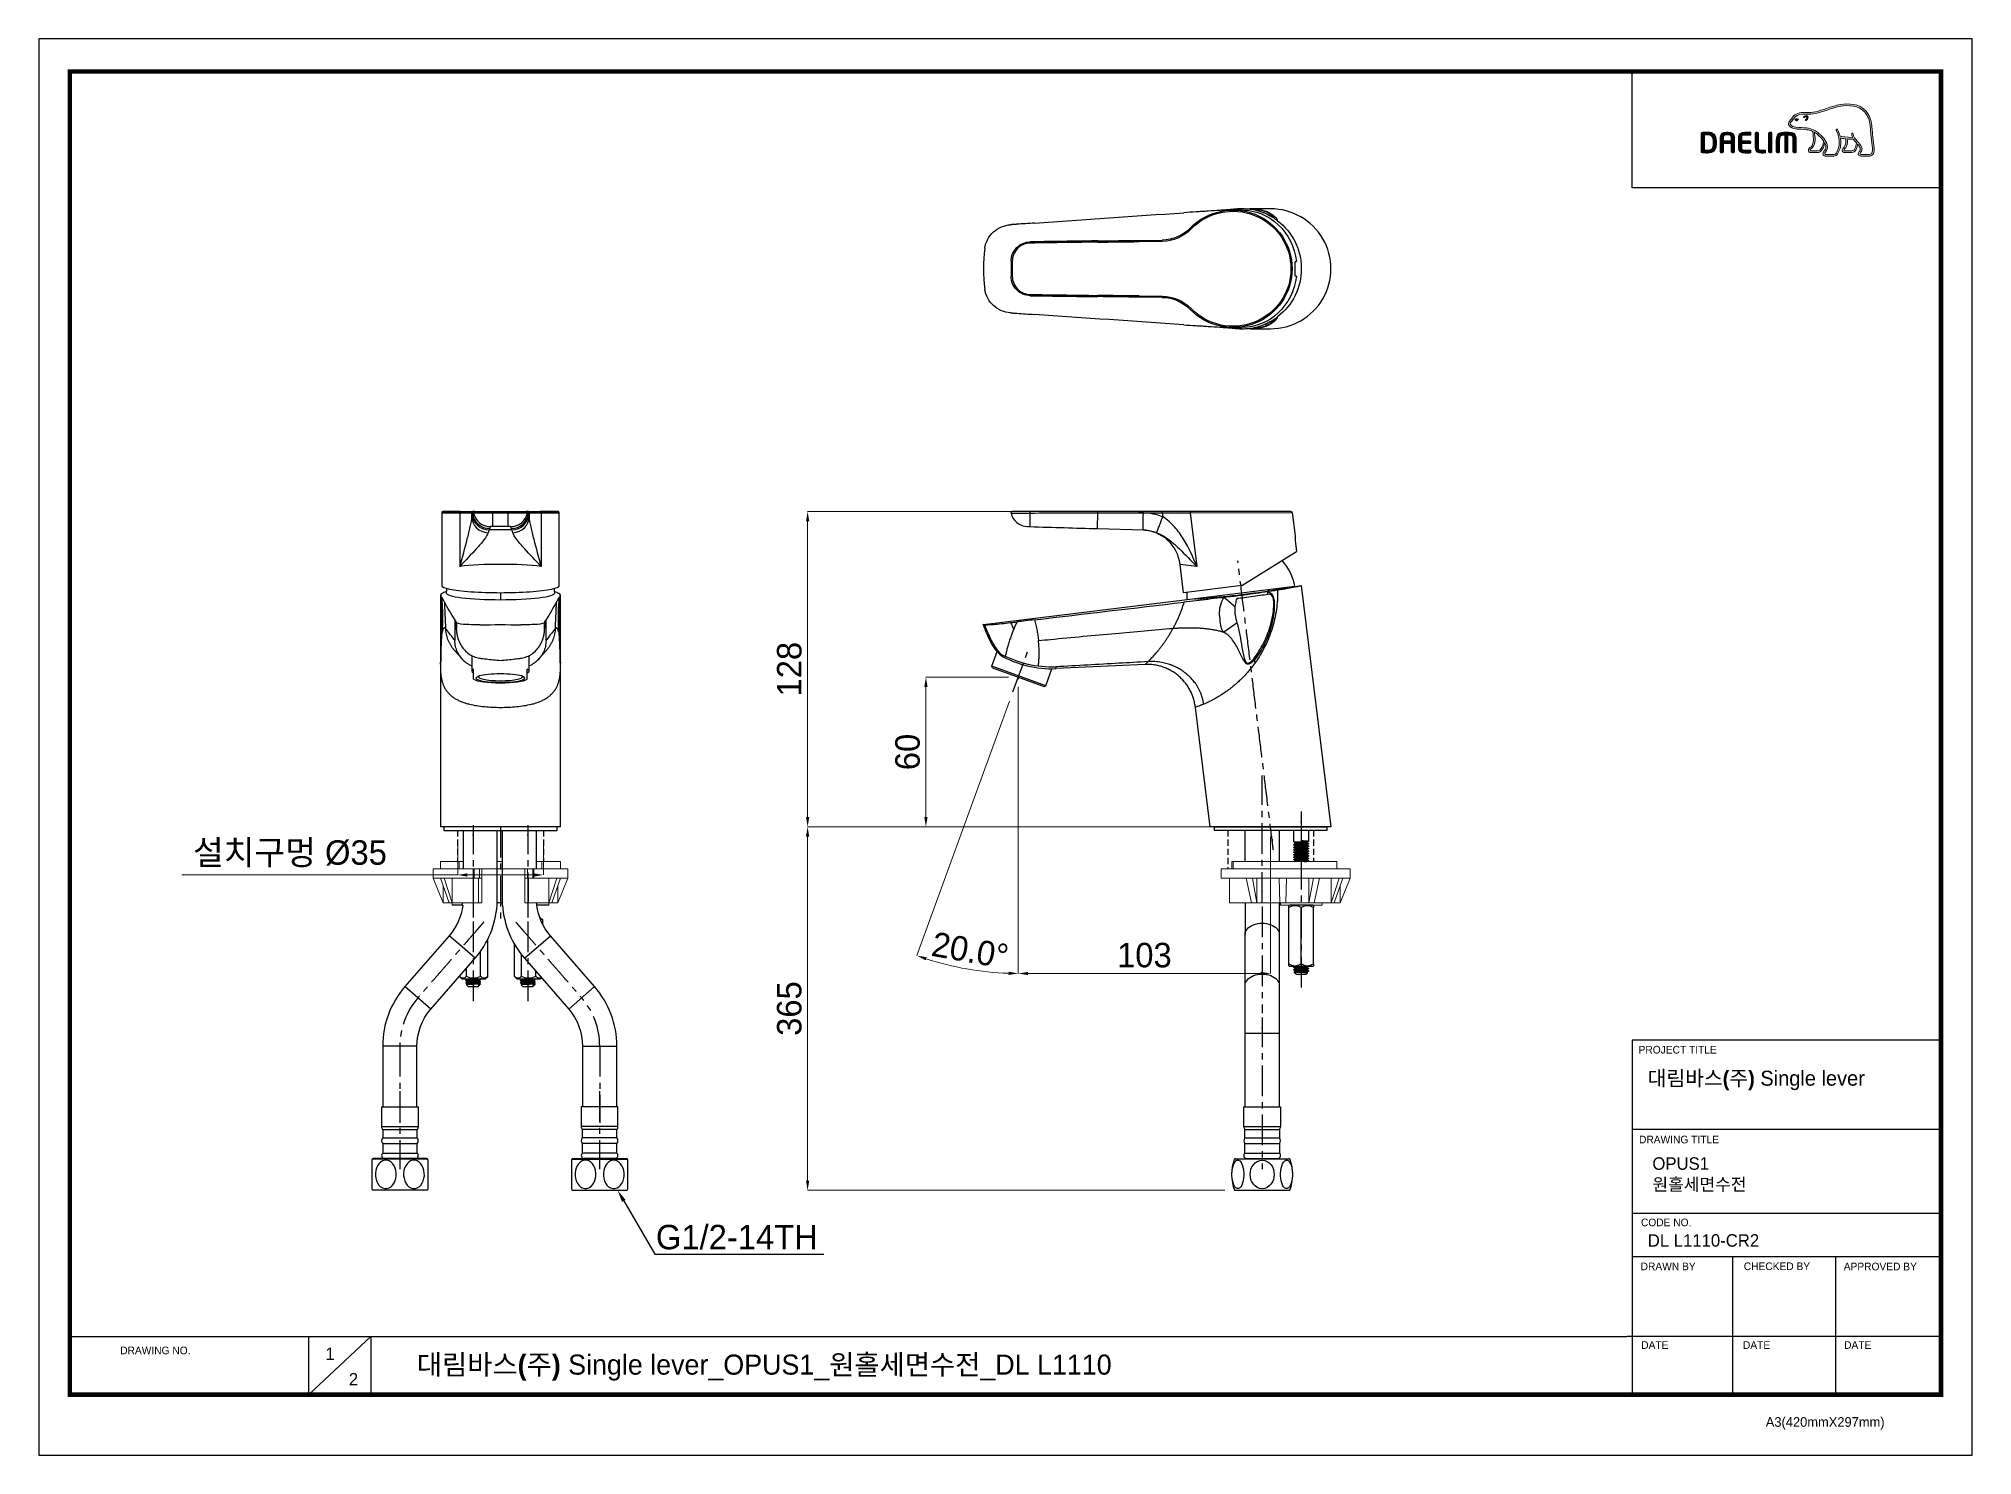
# Model space of a CAD drawing. Extents: x 0 to 790, y 0 to 579.
import ezdxf
from ezdxf import colors
from ezdxf.entities.mleader import LeaderData, LeaderLine
from ezdxf.math import Vec2, Vec3

# ---------------------------------------------------------------- set-up
doc = ezdxf.new("R2010")
doc.units = 0
doc.header["$LTSCALE"] = 10
doc.header["$MEASUREMENT"] = 0
doc.header["$PDMODE"] = 3
doc.header["$PDSIZE"] = -10
doc.linetypes.add('CENTER', pattern=[2, 1.25, -0.25, 0.25, -0.25])
doc.linetypes.add('HIDDEN', pattern=[0.375, 0.25, -0.125])
doc.layers.get('0').update_dxf_attribs({"linetype": 'CONTINUOUS'})
doc.layers.get('DEFPOINTS').update_dxf_attribs({"linetype": 'CONTINUOUS'})
for name, color, linetype in [('1', 7, 'CONTINUOUS'), ('5', 5, 'CENTER'), ('DEF_LAYER_ASSEM_MEMBER', 7, 'CONTINUOUS')]:
    doc.layers.add(name, color=color, linetype=linetype)
doc.layers.add('레이어 1', color=7, linetype='CONTINUOUS', lineweight=0)
doc.styles.add('Daelim Dimension', font='')
doc.styles.get("Standard").update_dxf_attribs({"font": ''})
doc.styles.get('Daelim Dimension').set_extended_font_data('나눔고딕')
doc.styles.get('Standard').set_extended_font_data('나눔고딕')
doc.dimstyles.new('DEFAULT', dxfattribs={"dimscale": 2, "dimtxt": 2, "dimasz": 2, "dimexe": 0, "dimexo": 2, "dimgap": 1, "dimtad": 1, "dimdec": 0, "dimzin": 9, "dimdsep": 46, "dimtxsty": 'Daelim Dimension', "dimcen": 0.5, "dimclrd": 5, "dimclre": 5, "dimclrt": 256, "dimadec": 1, "dimazin": 0, "dimtfac": 1, "dimtdec": 0, "dimtix": 1, "dimtmove": 0, "dimatfit": 3, "dimfxl": 1, "dimtolj": 1, "dimtzin": 1, "dimlwd": 9, "dimlwe": 9, "dimarcsym": 0})

msp = doc.modelspace()

# ---------------------------------------------------------------- texts
at = {"color": 5, "ltscale": 40, "style": 'Daelim Dimension'}
for s, height, p in [('PROJECT TITLE', 3.1171, (653.54, 164.16)), ('DRAWING TITLE', 3.1171, (653.73, 127.47)), ('CODE NO.', 3.117, (654.52, 93.6)), ('DRAWN BY', 3.117, (654.39, 75.63)), ('CHECKED BY', 3.117, (696.51, 75.68)), ('APPROVED BY', 3.1171, (737.35, 75.58)), ('DRAWING NO.', 3.1171, (33.3, 41.29)), ('DATE', 3.117, (654.64, 43.5)), ('DATE', 3.117, (696.18, 43.5)), ('DATE', 3.117, (737.5, 43.5)), ('A3(420mmX297mm)', 3.9341, (705.5, 11.66))]:
    msp.add_text(s, height=height, dxfattribs=at).set_placement(p)
at = {"attachment_point": 1, "style": 'Daelim Dimension'}
for s, insert, char_height, width in [('{\\fPretendard Variable SemiBold|b0|i0|c129|p2;\\C7;대림바스(주)} Single lever', (657.24, 157.12), 6.1103, 98.2071), (' OPUS1\\P 원홀세면수전 ', (657.3, 121.76), 5.101, 85.8447), ('DL L1110-CR2', (657.3, 90.34), 5.101, 85.8447), ('1', (117.12, 44.03), 5.1, 7.119), ('2', (126.69, 33.63), 5.1, 7.119)]:
    msp.add_mtext(s, dxfattribs=dict(at, insert=insert, char_height=char_height, width=width))
at = {"color": 2, "insert": (154.51, 41.16), "char_height": 8.198, "width": 362.8925, "attachment_point": 1, "style": 'Daelim Dimension'}
msp.add_mtext('{\\fPretendard Variable SemiBold|b0|i0|c129|p2;대림바스(주)} Single lever_OPUS1_원홀세면수전_DL L1110', dxfattribs=at)

# ---------------------------------------------------------------- blocks, each defined once
blk = doc.blocks.new('*D3')
at = {"color": 5, "lineweight": 9, "ltscale": 0.5, "transparency": 16777216}
for p, q in [((400.17, 313.91), (400.17, 196.85)), ((503.2, 252.77), (503.2, 196.85)), ((499.2, 196.85), (404.17, 196.85))]:
    blk.add_line(p, q, dxfattribs=at)
at = {"color": 5, "ltscale": 0.5, "transparency": 16777216}
for points in [[(404.17, 197.52), (404.17, 196.19), (400.17, 196.85)], [(499.2, 197.52), (499.2, 196.19), (503.2, 196.85)]]:
    blk.add_solid(points, dxfattribs=at)
at = {"layer": 'DEFPOINTS', "color": 0, "ltscale": 0.5, "transparency": 16777216}
for p in [(400.17, 317.91), (503.2, 256.77), (400.17, 196.85)]:
    blk.add_point(p, dxfattribs=at)
at = {"color": 7, "ltscale": 0.5, "transparency": 16777216, "insert": (451.68, 204.3), "char_height": 10, "attachment_point": 5, "style": 'Daelim Dimension'}
blk.add_mtext('\\A1;103', dxfattribs=at)
blk = doc.blocks.new('*D4')
at = {"color": 5, "lineweight": 9, "ltscale": 0.5, "transparency": 16777216}
for p, q in [((507.54, 385.57), (314.12, 385.57)), ((314.12, 381.57), (314.12, 260.77)), ((523.88, 256.77), (314.12, 256.77))]:
    blk.add_line(p, q, dxfattribs=at)
at = {"color": 5, "ltscale": 0.5, "transparency": 16777216}
for points in [[(313.45, 381.57), (314.78, 381.57), (314.12, 385.57)], [(313.45, 260.77), (314.78, 260.77), (314.12, 256.77)]]:
    blk.add_solid(points, dxfattribs=at)
at = {"layer": 'DEFPOINTS', "color": 0, "ltscale": 0.5, "transparency": 16777216}
for p in [(511.54, 385.57), (314.12, 256.77), (527.88, 256.77)]:
    blk.add_point(p, dxfattribs=at)
at = {"color": 7, "ltscale": 0.5, "transparency": 16777216, "insert": (306.67, 321.17), "char_height": 10, "attachment_point": 5, "rotation": 90, "style": 'Daelim Dimension'}
blk.add_mtext('\\A1;128', dxfattribs=at)
blk = doc.blocks.new('*D5')
at = {"color": 5, "lineweight": 9, "ltscale": 0.5, "transparency": 16777216}
for p, q in [((396.17, 317.91), (362.43, 317.91)), ((362.43, 260.77), (362.43, 313.91)), ((474.51, 256.77), (362.43, 256.77))]:
    blk.add_line(p, q, dxfattribs=at)
at = {"color": 5, "ltscale": 0.5, "transparency": 16777216}
for points in [[(361.76, 313.91), (363.09, 313.91), (362.43, 317.91)], [(361.76, 260.77), (363.09, 260.77), (362.43, 256.77)]]:
    blk.add_solid(points, dxfattribs=at)
at = {"layer": 'DEFPOINTS', "color": 0, "ltscale": 0.5, "transparency": 16777216}
for p in [(362.43, 317.91), (400.17, 317.91), (478.51, 256.77)]:
    blk.add_point(p, dxfattribs=at)
at = {"color": 7, "ltscale": 0.5, "transparency": 16777216, "insert": (354.98, 287.34), "char_height": 10, "attachment_point": 5, "rotation": 90, "style": 'Daelim Dimension'}
blk.add_mtext('\\A1;60', dxfattribs=at)
blk = doc.blocks.new('*D0')
at = {"color": 5, "lineweight": 9, "ltscale": 0.5, "transparency": 16777216}
for p, q in [((171.16, 251.29), (171.16, 237.1)), ((206.15, 251.29), (206.15, 237.1)), ((171.16, 237.1), (58.46, 237.1)), ((202.15, 237.1), (175.16, 237.1))]:
    blk.add_line(p, q, dxfattribs=at)
at = {"color": 5, "ltscale": 0.5, "transparency": 16777216}
for points in [[(175.16, 237.77), (175.16, 236.43), (171.16, 237.1)], [(202.15, 237.77), (202.15, 236.43), (206.15, 237.1)]]:
    blk.add_solid(points, dxfattribs=at)
at = {"layer": 'DEFPOINTS', "color": 0, "ltscale": 0.5, "transparency": 16777216}
for p in [(171.16, 255.29), (206.15, 255.29), (206.15, 237.1)]:
    blk.add_point(p, dxfattribs=at)
at = {"color": 7, "ltscale": 0.5, "transparency": 16777216, "insert": (102.65, 245.74), "char_height": 10, "attachment_point": 5, "style": 'Daelim Dimension'}
blk.add_mtext('\\A1;설치구멍 %%C35', dxfattribs=at)
blk = doc.blocks.new('*D1')
at = {"color": 5, "lineweight": 9, "ltscale": 0.5, "transparency": 16777216}
for p, q in [((323.78, 256.77), (314.1, 256.77)), ((314.1, 252.77), (314.1, 112.27)), ((484.54, 108.27), (314.1, 108.27))]:
    blk.add_line(p, q, dxfattribs=at)
at = {"color": 5, "ltscale": 0.5, "transparency": 16777216}
for points in [[(313.43, 252.77), (314.77, 252.77), (314.1, 256.77)], [(313.43, 112.27), (314.77, 112.27), (314.1, 108.27)]]:
    blk.add_solid(points, dxfattribs=at)
at = {"layer": 'DEFPOINTS', "color": 0, "ltscale": 0.5, "transparency": 16777216}
for p in [(327.78, 256.77), (314.1, 108.27), (488.54, 108.27)]:
    blk.add_point(p, dxfattribs=at)
at = {"color": 7, "ltscale": 0.5, "transparency": 16777216, "insert": (306.65, 182.52), "char_height": 10, "attachment_point": 5, "rotation": 90, "style": 'Daelim Dimension'}
blk.add_mtext('\\A1;365', dxfattribs=at)
blk = doc.blocks.new('*D2')
at = {"color": 5, "lineweight": 9, "ltscale": 0.5, "transparency": 16777216}
for p, q in [((396.61, 308.11), (358.77, 204.15)), ((400.17, 313.06), (400.17, 196.85))]:
    blk.add_line(p, q, dxfattribs=at)
blk.add_arc((400.17, 317.91), 121.06, 251.89321, 268.10679, dxfattribs=at)
at = {"color": 5, "ltscale": 0.5, "transparency": 16777216}
for points in [[(362.33, 202.22), (362.77, 203.48), (358.77, 204.15)], [(396.19, 197.59), (396.16, 196.25), (400.17, 196.85)]]:
    blk.add_solid(points, dxfattribs=at)
at = {"layer": 'DEFPOINTS', "color": 0, "ltscale": 0.5, "transparency": 16777216}
for p in [(404.71, 330.37), (400.17, 317.91), (400.17, 317.06), (397.98, 311.87), (372.26, 200.12)]:
    blk.add_point(p, dxfattribs=at)
at = {"color": 7, "ltscale": 0.5, "transparency": 16777216, "insert": (380.49, 206.28), "char_height": 10, "attachment_point": 5, "rotation": 350, "style": 'Daelim Dimension'}
blk.add_mtext('\\A1;20.0°', dxfattribs=at)

# ---------------------------------------------------------------- dimensions: what is measured, and where the dimension line sits
at = {"color": 5, "ltscale": 0.5}
dim = msp.add_linear_dim(base=(314.12, 256.77), p1=(511.54, 385.57), p2=(527.88, 256.77), angle=90, text='128', dimstyle='DEFAULT', override={"dimtxt": 5, "dimclrd": 5, "dimclre": 5, "dimclrt": 7}, dxfattribs=at)
dim.commit()
dim.dimension.update_dxf_attribs({"geometry": '*D4', "text_midpoint": (314.12, 321.17), "dimtype": 128})
dim = msp.add_angular_dim_2l(base=(372.26, 200.12), line1=((397.98, 311.87), (404.71, 330.37)), line2=((400.17, 317.91), (400.17, 317.06)), dimstyle='DEFAULT', override={"dimtxt": 5, "dimclrd": 5, "dimclre": 5, "dimclrt": 7}, dxfattribs=at)
dim.commit()
dim.dimension.update_dxf_attribs({"geometry": '*D2', "text_midpoint": (380.49, 206.28)})
for base, p1, p2, text, picture, middle in [((362.43, 317.91), (478.51, 256.77), (400.17, 317.91), '60', '*D5', (354.98, 287.34)), ((314.1, 108.27), (327.78, 256.77), (488.54, 108.27), '365', '*D1', (306.65, 182.52))]:
    dim = msp.add_linear_dim(base=base, p1=p1, p2=p2, angle=90, text=text, dimstyle='DEFAULT', override={"dimtxt": 5, "dimclrd": 5, "dimclre": 5, "dimclrt": 7}, dxfattribs=at)
    dim.commit()
    dim.dimension.update_dxf_attribs({"geometry": picture, "text_midpoint": middle})
dim = msp.add_linear_dim(base=(400.17, 196.85), p1=(503.2, 256.77), p2=(400.17, 317.91), text='103', dimstyle='DEFAULT', override={"dimtxt": 5, "dimclrd": 5, "dimclre": 5, "dimclrt": 7}, dxfattribs=at)
dim.commit()
dim.dimension.update_dxf_attribs({"geometry": '*D3', "text_midpoint": (451.68, 204.3)})
dim = msp.add_linear_dim(base=(206.15, 237.1), p1=(171.16, 255.29), p2=(206.15, 255.29), text='설치구멍 %%C<>', dimstyle='DEFAULT', override={"dimtxt": 5, "dimclrd": 5, "dimclre": 5, "dimclrt": 7}, dxfattribs=at)
dim.commit()
dim.dimension.update_dxf_attribs({"geometry": '*D0', "text_midpoint": (102.65, 237.1), "dimtype": 128})

# ---------------------------------------------------------------- hatches: boundary and pattern name
at = {"layer": '레이어 1'}
h = msp.add_hatch(color=5, dxfattribs=at)
h.dxf.hatch_style = 1
edge = h.paths.add_edge_path(flags=16)
edge.add_spline(control_points=[(748.67, 531.89), (748.33, 531.51), (747.9, 531.5), (747.88, 531.5), (747.88, 531.5), (744.41, 531.5), (744.41, 531.5), (744.29, 531.5), (744.19, 531.53), (744.13, 531.6), (744.07, 531.65), (744.05, 531.73), (744.05, 531.82), (744.05, 532.02), (744.19, 532.2), (744.34, 532.39), (744.48, 532.57), (744.62, 532.74), (744.69, 532.95), (744.88, 533.46), (744.86, 534), (744.64, 534.48), (744.23, 535.35), (743.62, 536.03), (743.03, 536.69), (743.03, 536.69), (742.83, 536.91), (742.83, 536.91), (742.07, 537.77), (741.28, 538.65), (741.22, 539.84), (741.2, 540.08), (741.09, 540.22), (740.94, 540.21), (740.94, 540.21), (740.72, 540.11), (740.71, 540.11), (740.65, 540.04), (740.62, 539.94), (740.62, 539.83), (740.62, 539.83), (740.62, 539.79), (740.62, 539.79), (740.65, 539.35), (740.75, 538.93), (740.93, 538.49), (740.93, 538.49), (740.95, 538.45), (740.95, 538.45), (740.95, 538.45), (740.9, 538.44), (740.9, 538.44), (738.68, 538.36), (736.5, 538.78), (735.86, 538.93), (735.46, 540.52), (734.82, 541.57), (734.8, 541.62), (734.75, 541.7), (734.67, 541.77), (734.59, 541.79), (734.59, 541.79), (734.4, 541.76), (734.38, 541.76), (734.36, 541.73), (734.33, 541.69), (734.26, 541.59), (734.26, 541.59), (734.25, 541.51), (734.25, 541.51), (734.25, 541.51), (734.31, 541.3), (734.31, 541.3), (734.36, 541.22), (735.5, 539.22), (735.5, 536.57), (735.5, 534.94), (735.07, 533.4), (734.22, 531.99), (734.02, 531.65), (733.75, 531.5), (733.36, 531.5), (733.36, 531.5), (729.94, 531.5), (729.94, 531.5), (729.83, 531.5), (729.59, 531.58), (729.59, 531.83), (729.59, 531.96), (729.72, 532.19), (729.93, 532.42), (731.35, 534.01), (730.53, 536.48), (729.17, 538.11), (727.85, 539.68), (725.7, 541.66), (722.94, 542.16), (721.96, 542.33), (720.35, 542.42), (719.05, 542.5), (719.05, 542.5), (717.74, 542.58), (717.74, 542.58), (717.06, 542.63), (715.95, 543.04), (715.61, 543.68), (715.47, 543.95), (715.48, 544.22), (715.66, 544.53), (715.78, 544.72), (715.93, 544.88), (716.13, 545.07), (716.34, 545.29), (716.56, 545.52), (716.74, 545.82), (716.74, 545.82), (716.79, 545.91), (716.79, 545.91), (717.45, 547.17), (718.8, 547.84), (720.83, 547.89), (720.83, 547.89), (721.97, 547.9), (721.97, 547.9), (723.22, 547.91), (724.64, 547.92), (725.8, 548.17), (727.44, 548.52), (729.09, 549.08), (730.54, 549.58), (730.54, 549.58), (730.58, 549.59), (730.58, 549.59), (732.38, 550.21), (734.23, 550.84), (736.13, 551.15), (739.17, 551.65), (743.34, 551.63), (745.96, 548.69), (747.17, 547.33), (747.92, 545.45), (748.18, 543.12), (748.18, 543.12), (748.17, 543.12), (748.16, 543.13), (748.18, 543.08), (748.2, 542.82), (748.31, 541.34), (748.34, 540.62), (748.37, 539.88), (748.56, 538.51), (748.56, 538.51), (749.09, 533.93), (749.09, 533.93), (749.09, 533.93), (749.12, 533.37), (749.12, 533.37), (749.12, 532.71), (748.97, 532.21), (748.67, 531.89)], knot_values=[0, 0, 0, 0, 1, 1, 1, 2, 2, 2, 3, 3, 3, 4, 4, 4, 5, 5, 5, 6, 6, 6, 7, 7, 7, 8, 8, 8, 9, 9, 9, 10, 10, 10, 11, 11, 11, 12, 12, 12, 13, 13, 13, 14, 14, 14, 15, 15, 15, 16, 16, 16, 17, 17, 17, 18, 18, 18, 19, 19, 19, 20, 20, 20, 21, 21, 21, 22, 22, 22, 23, 23, 23, 24, 24, 24, 25, 25, 25, 26, 26, 26, 27, 27, 27, 28, 28, 28, 29, 29, 29, 30, 30, 30, 31, 31, 31, 32, 32, 32, 33, 33, 33, 34, 34, 34, 35, 35, 35, 36, 36, 36, 37, 37, 37, 38, 38, 38, 39, 39, 39, 40, 40, 40, 41, 41, 41, 42, 42, 42, 43, 43, 43, 44, 44, 44, 45, 45, 45, 46, 46, 46, 47, 47, 47, 48, 48, 48, 49, 49, 49, 50, 50, 50, 51, 51, 51, 52, 52, 52, 53, 53, 53, 53], degree=3, periodic=0)
edge = h.paths.add_edge_path(flags=16)
edge.add_spline(control_points=[(740.67, 532.88), (740.67, 532.88), (737.84, 532.88), (737.84, 532.88), (737.63, 532.88), (737.47, 533.04), (737.47, 533.26), (737.47, 533.41), (737.6, 533.59), (737.72, 533.72), (738.29, 534.27), (738.88, 535.03), (738.88, 536.47), (738.88, 536.47), (738.84, 537.12), (738.84, 537.13), (738.84, 537.13), (738.74, 537.76), (738.74, 537.76), (738.74, 537.76), (738.73, 537.8), (738.73, 537.8), (738.73, 537.8), (738.77, 537.8), (738.77, 537.8), (739.3, 537.76), (740.33, 537.7), (741.31, 537.75), (741.55, 537.35), (741.95, 536.85), (742.54, 536.17), (742.51, 535.83), (742.23, 532.88), (740.67, 532.88)], knot_values=[0, 0, 0, 0, 1, 1, 1, 2, 2, 2, 3, 3, 3, 4, 4, 4, 5, 5, 5, 6, 6, 6, 7, 7, 7, 8, 8, 8, 9, 9, 9, 10, 10, 10, 11, 11, 11, 11], degree=3, periodic=0)
edge = h.paths.add_edge_path(flags=16)
edge.add_spline(control_points=[(726.49, 532.88), (726.49, 532.88), (724.01, 532.88), (724.01, 532.88), (723.82, 532.88), (723.62, 533.03), (723.62, 533.26), (723.62, 533.39), (723.74, 533.56), (723.95, 533.73), (724.58, 534.23), (725.53, 534.99), (725.63, 537.08), (725.63, 537.08), (725.65, 537.65), (725.65, 537.65), (725.65, 538.54), (725.44, 539.61), (725.25, 540.57), (725.25, 540.57), (725.22, 540.67), (725.22, 540.67), (725.22, 540.67), (725.3, 540.6), (725.3, 540.6), (725.67, 540.38), (727.69, 539), (729.13, 536.97), (729.01, 536.01), (728.47, 532.88), (726.49, 532.88)], knot_values=[0, 0, 0, 0, 1, 1, 1, 2, 2, 2, 3, 3, 3, 4, 4, 4, 5, 5, 5, 6, 6, 6, 7, 7, 7, 8, 8, 8, 9, 9, 9, 10, 10, 10, 10], degree=3, periodic=0)
edge = h.paths.add_edge_path()
edge.add_spline(control_points=[(749.79, 534), (749.79, 534), (749.26, 538.61), (749.26, 538.61), (749.06, 539.98), (749.04, 540.72), (749.01, 541.37), (749.01, 541.37), (748.88, 543.19), (748.88, 543.19), (748.6, 545.67), (747.8, 547.68), (746.49, 549.15), (743.65, 552.34), (739.23, 552.37), (736.01, 551.84), (734.04, 551.52), (732.16, 550.87), (730.34, 550.25), (730.34, 550.25), (730.28, 550.23), (730.28, 550.23), (728.86, 549.74), (727.24, 549.19), (725.65, 548.85), (724.57, 548.62), (723.2, 548.61), (722, 548.6), (722, 548.6), (720.8, 548.59), (720.8, 548.59), (718.51, 548.53), (716.95, 547.74), (716.16, 546.23), (716.16, 546.23), (716.13, 546.16), (716.13, 546.16), (716, 545.94), (715.8, 545.74), (715.63, 545.57), (715.44, 545.38), (715.22, 545.16), (715.06, 544.88), (714.89, 544.6), (714.81, 544.32), (714.81, 544.04), (714.81, 543.81), (714.87, 543.58), (714.99, 543.36), (715.47, 542.44), (716.86, 541.94), (717.69, 541.88), (717.69, 541.88), (718.91, 541.8), (718.94, 541.8), (720.16, 541.73), (721.84, 541.64), (722.81, 541.46), (723.38, 541.36), (724.03, 541.16), (724.63, 540.88), (724.67, 540.72), (724.98, 539.34), (724.98, 537.65), (724.98, 537.65), (724.97, 537.11), (724.97, 537.11), (724.88, 535.32), (724.1, 534.7), (723.53, 534.24), (723.47, 534.19), (722.96, 533.77), (722.92, 533.26), (722.9, 532.98), (722.98, 532.71), (723.16, 532.53), (723.34, 532.32), (723.63, 532.22), (724.01, 532.22), (724.01, 532.22), (726.49, 532.22), (726.49, 532.22), (728.35, 532.22), (729.26, 534.22), (729.54, 536.09), (729.54, 536.09), (729.55, 536.35), (729.55, 536.35), (729.55, 536.35), (729.63, 536.22), (729.63, 536.22), (729.86, 535.69), (730.01, 535.06), (730.01, 534.58), (730.01, 533.91), (729.8, 533.33), (729.41, 532.89), (729.31, 532.79), (728.81, 532.28), (728.81, 531.76), (728.81, 531.76), (728.82, 531.68), (728.82, 531.68), (728.89, 531.07), (729.38, 530.8), (729.83, 530.8), (729.83, 530.8), (733.36, 530.8), (733.36, 530.8), (733.99, 530.8), (734.5, 531.09), (734.83, 531.63), (735.72, 533.12), (736.18, 534.73), (736.18, 536.43), (736.18, 536.96), (736.13, 537.53), (736.03, 538.12), (736.03, 538.12), (736.02, 538.16), (736.02, 538.16), (736.02, 538.16), (736.07, 538.15), (736.07, 538.15), (736.49, 538.07), (737.17, 537.95), (738.02, 537.86), (738.02, 537.86), (738.04, 537.86), (738.04, 537.86), (738.04, 537.86), (738.15, 537.21), (738.15, 537.21), (738.15, 537.21), (738.18, 537.06), (738.18, 537.06), (738.18, 537.06), (738.21, 536.49), (738.21, 536.49), (738.21, 535.11), (737.59, 534.52), (737.26, 534.2), (737.25, 534.19), (736.78, 533.72), (736.73, 533.3), (736.73, 533.3), (736.72, 533.17), (736.72, 533.17), (736.72, 533.04), (736.75, 532.78), (736.98, 532.54), (737.19, 532.32), (737.5, 532.22), (737.92, 532.22), (737.92, 532.22), (740.67, 532.22), (740.67, 532.22), (742.33, 532.22), (742.84, 534.34), (743.04, 535.53), (743.04, 535.53), (743.05, 535.65), (743.05, 535.65), (743.05, 535.65), (743.11, 535.56), (743.11, 535.56), (743.5, 535.07), (743.84, 534.52), (744, 534.18), (744.08, 534.01), (744.13, 533.81), (744.13, 533.61), (744.13, 533.61), (744.07, 533.22), (744.07, 533.22), (744, 533), (743.86, 532.8), (743.71, 532.61), (743.5, 532.33), (743.28, 532.05), (743.28, 531.7), (743.28, 531.7), (743.3, 531.51), (743.3, 531.51), (743.4, 531.05), (743.77, 530.8), (744.35, 530.8), (744.35, 530.8), (747.88, 530.8), (747.88, 530.8), (747.95, 530.8), (748.64, 530.82), (749.18, 531.4), (749.61, 531.87), (749.82, 532.51), (749.82, 533.36), (749.82, 533.36), (749.79, 534), (749.79, 534)], knot_values=[0, 0, 0, 0, 1, 1, 1, 2, 2, 2, 3, 3, 3, 4, 4, 4, 5, 5, 5, 6, 6, 6, 7, 7, 7, 8, 8, 8, 9, 9, 9, 10, 10, 10, 11, 11, 11, 12, 12, 12, 13, 13, 13, 14, 14, 14, 15, 15, 15, 16, 16, 16, 17, 17, 17, 18, 18, 18, 19, 19, 19, 20, 20, 20, 21, 21, 21, 22, 22, 22, 23, 23, 23, 24, 24, 24, 25, 25, 25, 26, 26, 26, 27, 27, 27, 28, 28, 28, 29, 29, 29, 30, 30, 30, 31, 31, 31, 32, 32, 32, 33, 33, 33, 34, 34, 34, 35, 35, 35, 36, 36, 36, 37, 37, 37, 38, 38, 38, 39, 39, 39, 40, 40, 40, 41, 41, 41, 42, 42, 42, 43, 43, 43, 44, 44, 44, 45, 45, 45, 46, 46, 46, 47, 47, 47, 48, 48, 48, 49, 49, 49, 50, 50, 50, 51, 51, 51, 52, 52, 52, 53, 53, 53, 54, 54, 54, 55, 55, 55, 56, 56, 56, 57, 57, 57, 58, 58, 58, 59, 59, 59, 60, 60, 60, 61, 61, 61, 62, 62, 62, 63, 63, 63, 64, 64, 64, 65, 65, 65, 66, 66, 66, 66], degree=3, periodic=0)
edge = h.paths.add_edge_path(flags=0)
edge.add_spline(control_points=[(717.63, 545.9), (717.63, 545.9), (718.15, 546.14), (718.78, 545.89), (718.78, 545.89), (718.86, 545.86), (718.76, 545.71), (718.45, 545.3), (718.14, 545.21), (718.14, 545.21), (718.14, 545.21), (717.92, 545.13), (717.8, 545.28), (717.55, 545.57), (717.54, 545.74), (717.54, 545.74), (717.54, 545.74), (717.51, 545.87), (717.63, 545.9)], knot_values=[0, 0, 0, 0, 1, 1, 1, 2, 2, 2, 3, 3, 3, 4, 4, 4, 5, 5, 5, 6, 6, 6, 6], degree=3, periodic=0)
edge = h.paths.add_edge_path(flags=0)
edge.add_spline(control_points=[(721.02, 546.85), (720.94, 546.76), (720.94, 546.62), (721.02, 546.55), (721.1, 546.48), (721.24, 546.5), (721.31, 546.58), (721.35, 546.62), (721.78, 547.12), (722.14, 546.87), (722.27, 546.77), (722.33, 546.64), (722.31, 546.46), (722.28, 546.18), (722.03, 545.86), (721.86, 545.76), (721.77, 545.7), (721.7, 545.57), (721.75, 545.47), (721.79, 545.37), (721.92, 545.34), (722.02, 545.39), (722.33, 545.54), (722.71, 546.02), (722.76, 546.48), (722.8, 546.79), (722.66, 547.05), (722.41, 547.22), (721.86, 547.61), (721.25, 547.09), (721.02, 546.85)], knot_values=[0, 0, 0, 0, 1, 1, 1, 2, 2, 2, 3, 3, 3, 4, 4, 4, 5, 5, 5, 6, 6, 6, 7, 7, 7, 8, 8, 8, 9, 9, 9, 10, 10, 10, 10], degree=3, periodic=0)
edge = h.paths.add_edge_path(flags=0)
edge.add_spline(control_points=[(720.95, 546.47), (720.95, 546.47), (720.95, 546.47), (720.95, 546.47), (720.95, 546.47), (720.95, 546.47), (720.95, 546.47)], knot_values=[0, 0, 0, 0, 1, 1, 1, 2, 2, 2, 2], degree=3, periodic=0)
h = msp.add_hatch(color=5, dxfattribs=at)
h.dxf.hatch_style = 2
edge = h.paths.add_edge_path()
edge.add_spline(control_points=[(717.63, 545.9), (717.63, 545.9), (718.15, 546.14), (718.78, 545.89), (718.78, 545.89), (718.86, 545.86), (718.76, 545.71), (718.45, 545.3), (718.14, 545.21), (718.14, 545.21), (718.14, 545.21), (717.92, 545.13), (717.8, 545.28), (717.55, 545.57), (717.54, 545.74), (717.54, 545.74), (717.54, 545.74), (717.51, 545.87), (717.63, 545.9)], knot_values=[0, 0, 0, 0, 1, 1, 1, 2, 2, 2, 3, 3, 3, 4, 4, 4, 5, 5, 5, 6, 6, 6, 6], degree=3, periodic=0)
h = msp.add_hatch(color=5, dxfattribs=at)
h.dxf.hatch_style = 2
edge = h.paths.add_edge_path()
edge.add_spline(control_points=[(721.02, 546.85), (720.94, 546.76), (720.94, 546.62), (721.02, 546.55), (721.1, 546.48), (721.24, 546.5), (721.31, 546.58), (721.35, 546.62), (721.78, 547.12), (722.14, 546.87), (722.27, 546.77), (722.33, 546.64), (722.31, 546.46), (722.28, 546.18), (722.03, 545.86), (721.86, 545.76), (721.77, 545.7), (721.7, 545.57), (721.75, 545.47), (721.79, 545.37), (721.92, 545.34), (722.02, 545.39), (722.33, 545.54), (722.71, 546.02), (722.76, 546.48), (722.8, 546.79), (722.66, 547.05), (722.41, 547.22), (721.86, 547.61), (721.25, 547.09), (721.02, 546.85)], knot_values=[0, 0, 0, 0, 1, 1, 1, 2, 2, 2, 3, 3, 3, 4, 4, 4, 5, 5, 5, 6, 6, 6, 7, 7, 7, 8, 8, 8, 9, 9, 9, 10, 10, 10, 10], degree=3, periodic=0)
h = msp.add_hatch(color=5, dxfattribs=at)
h.dxf.hatch_style = 2
edge = h.paths.add_edge_path()
edge.add_spline(control_points=[(683.97, 535.57), (683.97, 533.96), (683.24, 533.18), (681.73, 533.18), (681.73, 533.18), (680.69, 533.2), (680.43, 533.2), (680.43, 533.2), (680.43, 539.37), (680.43, 539.37), (680.96, 539.42), (681.72, 539.43), (681.73, 539.43), (683.28, 539.43), (683.97, 538.7), (683.97, 537.04), (683.97, 537.04), (683.97, 535.57), (683.97, 535.57)], knot_values=[0, 0, 0, 0, 1, 1, 1, 2, 2, 2, 3, 3, 3, 4, 4, 4, 5, 5, 5, 6, 6, 6, 6], degree=3, periodic=0)
edge = h.paths.add_edge_path()
edge.add_spline(control_points=[(681.73, 540.59), (680.89, 540.59), (679.8, 540.54), (679.44, 540.48), (679.22, 540.45), (679.08, 540.28), (679.08, 540.06), (679.08, 540.06), (679.08, 532.55), (679.08, 532.55), (679.08, 532.32), (679.22, 532.16), (679.46, 532.13), (679.79, 532.07), (680.88, 532.02), (681.73, 532.02), (684.07, 532.02), (685.31, 533.25), (685.31, 535.57), (685.31, 535.57), (685.31, 537.04), (685.31, 537.04), (685.31, 539.36), (684.07, 540.59), (681.73, 540.59)], knot_values=[0, 0, 0, 0, 1, 1, 1, 2, 2, 2, 3, 3, 3, 4, 4, 4, 5, 5, 5, 6, 6, 6, 7, 7, 7, 8, 8, 8, 8], degree=3, periodic=0)
h = msp.add_hatch(color=5, dxfattribs=at)
h.dxf.hatch_style = 2
edge = h.paths.add_edge_path()
edge.add_spline(control_points=[(691.35, 537.05), (691.35, 537.05), (688.19, 537.05), (688.19, 537.05), (688.19, 537.17), (688.19, 538.18), (688.19, 538.18), (688.19, 539.23), (688.5, 539.41), (689.44, 539.41), (689.44, 539.41), (690.1, 539.41), (690.1, 539.41), (691.04, 539.41), (691.35, 539.23), (691.35, 538.18), (691.35, 538.18), (691.35, 537.17), (691.35, 537.05)], knot_values=[0, 0, 0, 0, 1, 1, 1, 2, 2, 2, 3, 3, 3, 4, 4, 4, 5, 5, 5, 6, 6, 6, 6], degree=3, periodic=0)
edge = h.paths.add_edge_path()
edge.add_spline(control_points=[(690.1, 540.59), (690.1, 540.59), (689.44, 540.59), (689.44, 540.59), (687.65, 540.59), (686.86, 539.85), (686.86, 538.18), (686.86, 538.18), (686.86, 532.47), (686.86, 532.47), (686.86, 532.26), (687.02, 532.09), (687.21, 532.09), (687.21, 532.09), (687.84, 532.09), (687.84, 532.09), (688.06, 532.09), (688.19, 532.28), (688.19, 532.47), (688.19, 532.47), (688.19, 535.75), (688.19, 535.88), (688.19, 535.88), (691.35, 535.88), (691.35, 535.88), (691.35, 535.75), (691.35, 532.47), (691.35, 532.47), (691.35, 532.26), (691.51, 532.09), (691.71, 532.09), (691.71, 532.09), (692.33, 532.09), (692.33, 532.09), (692.54, 532.09), (692.69, 532.29), (692.69, 532.47), (692.69, 532.47), (692.69, 538.18), (692.69, 538.18), (692.69, 539.85), (691.89, 540.59), (690.1, 540.59)], knot_values=[0, 0, 0, 0, 1, 1, 1, 2, 2, 2, 3, 3, 3, 4, 4, 4, 5, 5, 5, 6, 6, 6, 7, 7, 7, 8, 8, 8, 9, 9, 9, 10, 10, 10, 11, 11, 11, 12, 12, 12, 13, 13, 13, 14, 14, 14, 14], degree=3, periodic=0)
h = msp.add_hatch(color=5, dxfattribs=at)
h.dxf.hatch_style = 2
edge = h.paths.add_edge_path()
edge.add_spline(control_points=[(694.39, 538.41), (694.39, 538.41), (694.39, 534.2), (694.39, 534.2), (694.39, 532.73), (695.23, 532.02), (696.96, 532.02), (697.72, 532.02), (698.76, 532.03), (699.17, 532.07), (699.17, 532.07), (699.38, 532.09), (699.38, 532.09), (699.38, 532.09), (699.44, 532.1), (699.44, 532.1), (699.44, 532.1), (699.44, 533.22), (699.44, 533.22), (699.44, 533.22), (696.97, 533.22), (696.97, 533.22), (695.73, 533.22), (695.73, 533.57), (695.73, 534.2), (695.73, 534.2), (695.73, 535.76), (695.73, 535.88), (695.86, 535.88), (699.05, 535.88), (699.05, 535.88), (699.26, 535.88), (699.43, 536.05), (699.43, 536.25), (699.43, 536.25), (699.43, 536.67), (699.43, 536.67), (699.43, 536.88), (699.26, 537.04), (699.05, 537.04), (699.05, 537.04), (695.86, 537.04), (695.73, 537.04), (695.73, 537.16), (695.73, 538.41), (695.73, 538.41), (695.73, 539.04), (695.73, 539.39), (696.97, 539.39), (696.97, 539.39), (699.43, 539.38), (699.43, 539.38), (699.43, 539.38), (699.43, 540.5), (699.43, 540.5), (699.43, 540.5), (699.17, 540.53), (699.17, 540.53), (698.69, 540.57), (697.57, 540.59), (696.96, 540.59), (695.23, 540.59), (694.39, 539.88), (694.39, 538.41)], knot_values=[0, 0, 0, 0, 1, 1, 1, 2, 2, 2, 3, 3, 3, 4, 4, 4, 5, 5, 5, 6, 6, 6, 7, 7, 7, 8, 8, 8, 9, 9, 9, 10, 10, 10, 11, 11, 11, 12, 12, 12, 13, 13, 13, 14, 14, 14, 15, 15, 15, 16, 16, 16, 17, 17, 17, 18, 18, 18, 19, 19, 19, 20, 20, 20, 21, 21, 21, 21], degree=3, periodic=0)
h = msp.add_hatch(color=5, dxfattribs=at)
h.dxf.hatch_style = 2
edge = h.paths.add_edge_path()
edge.add_spline(control_points=[(701.58, 540.52), (701.37, 540.52), (701.2, 540.35), (701.2, 540.14), (701.2, 540.14), (701.2, 534.2), (701.2, 534.2), (701.2, 532.27), (702.52, 532.02), (703.67, 532.02), (704.51, 532.02), (704.73, 532.05), (704.98, 532.1), (704.98, 532.1), (705.13, 532.12), (705.13, 532.12), (705.12, 532.12), (705.32, 532.14), (705.32, 532.14), (705.32, 532.14), (705.38, 532.15), (705.38, 532.15), (705.38, 532.15), (705.38, 533.22), (705.38, 533.22), (705.38, 533.22), (703.68, 533.22), (703.68, 533.22), (702.54, 533.22), (702.54, 533.65), (702.54, 534.07), (702.54, 534.07), (702.54, 540.14), (702.54, 540.14), (702.54, 540.35), (702.36, 540.52), (702.16, 540.52), (702.16, 540.52), (701.58, 540.52), (701.58, 540.52)], knot_values=[0, 0, 0, 0, 1, 1, 1, 2, 2, 2, 3, 3, 3, 4, 4, 4, 5, 5, 5, 6, 6, 6, 7, 7, 7, 8, 8, 8, 9, 9, 9, 10, 10, 10, 11, 11, 11, 12, 12, 12, 13, 13, 13, 13], degree=3, periodic=0)
h = msp.add_hatch(color=5, dxfattribs=at)
h.dxf.hatch_style = 2
edge = h.paths.add_edge_path()
edge.add_spline(control_points=[(707.03, 540.52), (706.81, 540.52), (706.68, 540.33), (706.68, 540.15), (706.68, 540.15), (706.68, 532.47), (706.68, 532.47), (706.68, 532.26), (706.84, 532.09), (707.03, 532.09), (707.03, 532.09), (707.66, 532.09), (707.66, 532.09), (707.88, 532.09), (708.01, 532.28), (708.01, 532.47), (708.01, 532.47), (708.01, 540.15), (708.01, 540.15), (708.01, 540.36), (707.86, 540.52), (707.66, 540.52), (707.66, 540.52), (707.03, 540.52), (707.03, 540.52)], knot_values=[0, 0, 0, 0, 1, 1, 1, 2, 2, 2, 3, 3, 3, 4, 4, 4, 5, 5, 5, 6, 6, 6, 7, 7, 7, 8, 8, 8, 8], degree=3, periodic=0)
h = msp.add_hatch(color=5, dxfattribs=at)
h.dxf.hatch_style = 2
edge = h.paths.add_edge_path()
edge.add_spline(control_points=[(709.81, 537.2), (709.81, 537.2), (709.81, 532.47), (709.81, 532.47), (709.81, 532.26), (709.97, 532.09), (710.17, 532.09), (710.17, 532.09), (710.8, 532.09), (710.8, 532.09), (711.03, 532.09), (711.16, 532.28), (711.16, 532.47), (711.16, 532.47), (711.16, 537.08), (711.16, 537.08), (711.16, 539.12), (711.51, 539.31), (713.23, 539.32), (713.23, 539.19), (713.23, 532.47), (713.23, 532.47), (713.23, 532.25), (713.38, 532.09), (713.58, 532.09), (713.58, 532.09), (714.2, 532.09), (714.2, 532.09), (714.43, 532.09), (714.56, 532.28), (714.56, 532.47), (714.56, 532.47), (714.56, 539.17), (714.56, 539.3), (715.37, 539.3), (715.93, 539.24), (716.24, 538.93), (716.56, 538.61), (716.62, 538.01), (716.62, 537.08), (716.62, 537.08), (716.62, 532.47), (716.62, 532.47), (716.62, 532.26), (716.79, 532.09), (716.98, 532.09), (716.98, 532.09), (717.62, 532.09), (717.62, 532.09), (717.84, 532.09), (717.98, 532.29), (717.98, 532.47), (717.98, 532.47), (717.98, 537.2), (717.98, 537.2), (717.98, 540.07), (716.96, 540.55), (713.9, 540.55), (710.83, 540.55), (709.81, 540.07), (709.81, 537.2)], knot_values=[0, 0, 0, 0, 1, 1, 1, 2, 2, 2, 3, 3, 3, 4, 4, 4, 5, 5, 5, 6, 6, 6, 7, 7, 7, 8, 8, 8, 9, 9, 9, 10, 10, 10, 11, 11, 11, 12, 12, 12, 13, 13, 13, 14, 14, 14, 15, 15, 15, 16, 16, 16, 17, 17, 17, 18, 18, 18, 19, 19, 19, 20, 20, 20, 20], degree=3, periodic=0)

# ---------------------------------------------------------------- linework, layer by layer
at = {"color": 5, "ltscale": 0.5}
for p, q in [((650.86, 517.77), (650.86, 565.32)), ((650.86, 169.65), (650.86, 24.02))]:
    msp.add_line(p, q, dxfattribs=at)
at = {"color": 5}
for p, q in [((726.38, 532.22), (726.38, 532.22)), ((12.7, 48.49), (648.72, 48.49))]:
    msp.add_line(p, q, dxfattribs=at)
at = {"color": 5, "ltscale": 40}
for p, q in [((777.1, 517.77), (650.86, 517.77)), ((777.1, 169.65), (650.86, 169.65)), ((777.1, 133.17), (650.86, 133.17)), ((777.1, 133.17), (650.86, 133.17)), ((777.1, 98.84), (650.86, 98.84)), ((777.1, 98.84), (650.86, 98.84)), ((777.1, 81.14), (650.86, 81.14)), ((777.1, 81.14), (650.86, 81.14)), ((691.87, 81.14), (691.87, 24.78)), ((733.95, 81.14), (733.95, 24.78)), ((110.19, 48.49), (110.19, 24.69)), ((110.19, 48.49), (110.19, 24.69)), ((135.67, 48.49), (110.19, 24.69)), ((135.67, 48.49), (110.19, 24.69)), ((135.67, 48.49), (135.67, 24.69)), ((135.67, 48.49), (135.67, 24.69)), ((777.1, 48.58), (648.87, 48.58)), ((777.1, 48.58), (651.85, 48.58)), ((777.1, 24.78), (668.91, 24.78))]:
    msp.add_line(p, q, dxfattribs=at)
at = {"color": 7}
for p, q in [((392.71, 326.98), (393.09, 327.32)), ((415.61, 321.39), (415.57, 322.15))]:
    msp.add_line(p, q, dxfattribs=at)
at = {"ltscale": 0.5}
for p, q in [((411.39, 314.37), (389.3, 322.4)), ((400.17, 317.91), (400.17, 317.06)), ((213.14, 256.77), (164.14, 256.77)), ((165.57, 256.77), (165.57, 255.29)), ((211.71, 256.77), (165.57, 256.77)), ((187.26, 224.77), (187.26, 255.29)), ((189.46, 224.77), (189.46, 255.29)), ((211.71, 256.77), (211.71, 255.29)), ((480.13, 256.77), (480.13, 255.29)), ((480.13, 256.77), (526.26, 256.77)), ((526.26, 256.77), (526.26, 255.29)), ((173.2, 224.77), (168.93, 224.77)), ((173.18, 224.77), (173.18, 225.77)), ((189.46, 225.77), (187.26, 225.77)), ((203.52, 224.77), (203.52, 225.77)), ((208.33, 224.77), (203.52, 224.77))]:
    msp.add_line(p, q, dxfattribs=at)
at = {"color": 7, "linetype": 'HIDDEN'}
for p, q in [((171.15, 256.77), (171.15, 256.77)), ((171.15, 255.29), (171.15, 242.57)), ((206.15, 255.29), (206.15, 242.57)), ((485.72, 255.29), (485.72, 239.57)), ((520.72, 255.29), (520.72, 242.57))]:
    msp.add_line(p, q, dxfattribs=at)
at = {"ltscale": 0.5}
msp.add_lwpolyline([(0, 0), (789.88, 0), (789.88, 578.76), (0, 578.76)], close=True, dxfattribs=at)
at = {"color": 5, "linetype": 'ByBlock', "lineweight": 200, "const_width": 1.82}
msp.add_lwpolyline([(12.7, 24.78), (777.1, 24.78), (777.1, 565.32), (12.7, 565.32)], close=True, dxfattribs=at)
at = {"color": 7}
for centre, radius, start, end in [((413.75, 363.46), 42.11, 240.02494, 272.52931), ((414.16, 367.43), 45.31, 242.28764, 271.78368)]:
    msp.add_arc(centre, radius, start, end, dxfattribs=at)
at = {"layer": '1', "color": 7, "linetype": 'Continuous'}
for p, q in [((491.51, 508.75, 36.5), (487.86, 508.75, 36.5)), ((449.51, 496.35, 36.5), (458.98, 496.45, 36.5)), ((458.98, 495.95, 36.5), (449.52, 495.85, 36.5)), ((397.22, 487.84, 36.5), (397.22, 481.66, 36.5)), ((397.22, 487.84, 36.5), (397.72, 487.84, 36.5)), ((397.72, 487.84, 36.5), (397.72, 481.66, 36.5)), ((513.38, 487.75, 36.5), (513.79, 487.75, 36.5)), ((397.22, 481.66, 36.5), (397.72, 481.66, 36.5)), ((513.79, 481.75, 36.5), (513.38, 481.75, 36.5)), ((432.66, 473.37, 36.5), (432.66, 473.37, 36.5)), ((458.98, 473.05, 36.5), (449.51, 473.16, 36.5)), ((449.52, 473.66, 36.5), (458.98, 473.55, 36.5)), ((487.86, 460.75, 36.5), (491.51, 460.75, 36.5)), ((164.64, 385.07), (164.64, 355.35)), ((172.02, 385.03), (172.02, 363.12)), ((176.94, 385.07), (176.94, 383.39)), ((177.04, 385.07), (176.94, 385.07)), ((177.02, 385.02), (177.04, 385.07)), ((177.44, 385.58), (177.54, 385.58)), ((185.55, 385.58), (185.55, 384.97)), ((185.55, 385.58), (191.73, 385.58)), ((185.55, 379.44), (185.55, 384.97)), ((191.73, 384.97), (185.55, 384.97)), ((191.73, 379.44), (185.55, 379.44)), ((191.73, 385.58), (191.73, 384.97)), ((191.73, 379.44), (191.73, 384.97)), ((199.73, 385.58), (199.84, 385.58)), ((200.23, 385.07), (200.25, 385.02)), ((200.34, 385.07), (200.23, 385.07)), ((200.34, 385.07), (200.34, 383.39)), ((205.26, 385.03), (205.26, 363.12)), ((212.64, 355.35), (212.64, 385.07)), ((449.52, 385.58), (432.67, 385.58)), ((449.51, 385.07), (458.98, 385.07)), ((451.27, 385.02), (449.51, 385.07)), ((458.98, 385.58), (449.52, 385.58)), ((470.78, 385.57), (458.98, 385.58)), ((458.98, 385.07), (470.43, 385.03)), ((458.98, 385.07), (459.18, 383.39)), ((470.43, 385.03), (512.04, 385.13)), ((470.43, 385.03), (473.12, 363.12)), ((511.54, 385.57), (470.78, 385.57)), ((512.04, 385.13), (513.21, 375.61)), ((184.23, 378.59), (184.02, 378.04)), ((193.25, 378.04), (193.04, 378.59)), ((432.55, 378.59), (451.14, 378.04)), ((513.38, 372.65), (513.79, 369.28)), ((467.69, 352.43), (466.27, 364)), ((473.12, 363.12), (466.27, 364)), ((491.51, 355.35), (513.79, 369.28)), ((507.48, 365.33), (508.09, 365.41)), ((188.64, 352.43), (188.64, 349.57)), ((491.51, 355.35), (467.69, 352.43)), ((513.15, 354.97), (469.18, 349.57)), ((479.27, 350.81), (479.33, 350.43)), ((502.49, 353.22), (502.4, 353.65)), ((474.21, 338.01), (474.04, 337.98)), ((176.89, 326.71), (176.89, 320.48)), ((200.39, 320.48), (200.39, 326.71)), ((177.69, 317.07), (177.69, 321.22)), ((179.64, 318.28), (179.64, 318.02)), ((197.64, 318.02), (197.64, 318.28)), ((199.59, 317.07), (199.59, 321.22)), ((165.57, 255.29), (211.71, 255.29)), ((173.35, 255.29), (173.35, 239.57)), ((203.37, 239.57), (203.37, 255.29)), ((526.26, 255.29), (480.13, 255.29)), ((492.79, 242.57), (492.79, 255.29)), ((506.79, 255.29), (506.79, 242.57)), ((512.73, 250.61), (512.73, 255.29)), ((518.73, 255.29), (518.73, 250.78)), ((512.73, 250.61), (515.73, 250.61)), ((512.73, 249.28), (512.73, 249.45)), ((512.73, 248.28), (512.73, 248.45)), ((512.73, 247.28), (512.73, 247.45)), ((512.73, 246.28), (512.73, 246.45)), ((512.73, 245.28), (512.73, 245.45)), ((512.85, 250.23), (513.23, 250.61)), ((513.23, 249.74), (513.23, 249.98)), ((513.23, 248.74), (513.23, 248.98)), ((513.23, 247.74), (513.23, 247.98)), ((513.23, 246.74), (513.23, 246.98)), ((513.23, 245.74), (513.23, 245.98)), ((513.23, 244.74), (513.23, 244.98)), ((517.23, 250.11), (514.24, 250.11)), ((515.73, 251.03), (515.73, 250.61)), ((515.73, 250.61), (515.73, 250.31)), ((518.23, 250.61), (518.3, 250.55)), ((518.23, 250.49), (518.23, 250.25)), ((518.23, 249.49), (518.23, 249.25)), ((518.23, 248.49), (518.23, 248.25)), ((518.23, 247.49), (518.23, 247.25)), ((518.23, 246.49), (518.23, 246.25)), ((518.23, 245.49), (518.23, 245.25)), ((518.73, 249.95), (518.73, 249.78)), ((518.73, 248.95), (518.73, 248.78)), ((518.73, 247.95), (518.73, 247.78)), ((518.73, 246.95), (518.73, 246.78)), ((518.73, 245.95), (518.73, 245.78)), ((518.73, 244.95), (518.73, 244.78)), ((512.73, 244.28), (512.73, 244.45)), ((512.73, 243.28), (512.73, 243.45)), ((513.23, 243.74), (513.23, 243.98)), ((513.23, 242.74), (513.23, 242.98)), ((518.23, 244.49), (518.23, 244.25)), ((518.23, 243.49), (518.23, 243.25)), ((518.73, 243.95), (518.73, 243.78)), ((518.73, 242.95), (518.73, 242.78)), ((492.79, 225.77), (492.79, 212.81)), ((506.79, 225.77), (506.79, 212.81)), ((510.73, 224.54), (510.96, 224.77)), ((510.73, 200.77), (510.73, 223.77)), ((520.51, 224.77), (510.96, 224.77)), ((515.73, 200.77), (515.73, 223.77)), ((520.51, 224.77), (520.73, 224.54)), ((520.73, 200.77), (520.73, 223.77)), ((204.71, 219.65), (204.91, 219.65)), ((205.91, 218.65), (204.91, 219.65)), ((205.91, 216.87), (205.91, 218.65)), ((167.71, 212.28), (149.62, 191.47)), ((172.99, 207.69), (167.71, 212.28)), ((178.27, 203.09), (172.99, 207.69)), ((180.52, 195.65), (180.52, 205.95)), ((183.41, 195.65), (183.41, 210.75)), ((194.36, 195.65), (194.36, 208.81)), ((198.45, 203.09), (209.01, 212.28)), ((227.1, 191.47), (209.01, 212.28)), ((492.79, 192), (492.79, 212.81)), ((506.79, 212.81), (506.79, 192)), ((160.19, 182.29), (178.27, 203.09)), ((174.75, 195.65), (174.75, 199.04)), ((197.25, 195.65), (197.25, 204.55)), ((198.45, 203.09), (216.53, 182.29)), ((203.02, 195.65), (203.02, 197.83)), ((510.96, 199.77), (510.73, 200)), ((520.51, 199.77), (510.96, 199.77)), ((512.73, 199.28), (512.73, 199.45)), ((512.73, 198.28), (512.73, 198.45)), ((513.73, 196.61), (512.86, 197.49)), ((513.23, 199.74), (513.23, 199.77)), ((513.23, 198.74), (513.23, 198.98)), ((513.23, 197.74), (513.23, 197.98)), ((518.23, 199.49), (518.23, 199.25)), ((518.23, 198.49), (518.23, 198.25)), ((518.23, 197.49), (518.23, 197.24)), ((518.73, 198.95), (518.73, 198.78)), ((518.73, 197.95), (518.73, 197.78)), ((520.73, 200), (520.51, 199.77)), ((154.9, 186.88), (149.62, 191.47)), ((171.86, 195.65), (171.86, 195.72)), ((171.86, 195.65), (172.86, 194.65)), ((172.86, 194.65), (182.41, 194.65)), ((174.48, 194.08), (174.48, 193.91)), ((174.48, 193.08), (174.48, 192.91)), ((174.76, 192.22), (175.48, 191.5)), ((174.98, 194.62), (174.98, 194.38)), ((174.98, 193.62), (174.98, 193.38)), ((174.98, 192.62), (174.98, 192.38)), ((175.48, 191.5), (179.48, 191.5)), ((179.48, 191.5), (179.98, 192)), ((179.58, 192), (179.66, 192.08)), ((179.98, 192), (179.58, 192)), ((179.98, 193.87), (179.98, 194.11)), ((179.98, 192.87), (179.98, 193.11)), ((179.98, 192), (179.98, 192.12)), ((180.48, 192.5), (180.09, 192.5)), ((180.27, 192.29), (180.48, 192.5)), ((180.48, 194.41), (180.48, 194.58)), ((180.48, 193.41), (180.48, 193.58)), ((180.48, 192.5), (180.48, 192.58)), ((182.41, 194.65), (183.41, 195.65)), ((194.36, 195.65), (195.36, 194.65)), ((195.36, 194.65), (204.91, 194.65)), ((196.83, 194.08), (196.83, 193.91)), ((196.83, 193.08), (196.83, 192.91)), ((197.11, 192.22), (197.83, 191.5)), ((197.33, 194.62), (197.33, 194.38)), ((197.33, 193.62), (197.33, 193.38)), ((197.33, 192.62), (197.33, 192.38)), ((197.83, 191.5), (201.83, 191.5)), ((201.83, 191.5), (202.33, 192)), ((201.94, 192), (202.01, 192.08)), ((202.33, 192), (201.94, 192)), ((202.33, 193.87), (202.33, 194.11)), ((202.33, 192.87), (202.33, 193.11)), ((202.33, 192), (202.33, 192.12)), ((202.83, 192.5), (202.44, 192.5)), ((202.62, 192.29), (202.83, 192.5)), ((202.83, 194.41), (202.83, 194.58)), ((202.83, 193.41), (202.83, 193.58)), ((202.83, 192.5), (202.83, 192.58)), ((204.91, 194.65), (205.38, 195.12)), ((216.53, 182.29), (227.1, 191.47)), ((492.79, 172.32), (492.79, 192)), ((506.79, 192), (506.79, 172.32)), ((513.73, 196.61), (517.73, 196.61)), ((518.31, 197.19), (517.73, 196.61)), ((160.19, 182.29), (154.9, 186.88)), ((140.54, 167.2), (140.54, 142.32)), ((154.54, 167.2), (140.54, 167.2)), ((154.54, 142.32), (154.54, 167.2)), ((222.17, 167.2), (222.17, 142.32)), ((222.17, 167.2), (236.17, 167.2)), ((236.17, 142.32), (236.17, 167.2)), ((492.79, 142.32), (492.79, 172.32)), ((499.79, 172.32), (492.79, 172.32)), ((506.79, 172.32), (499.79, 172.32)), ((506.79, 172.32), (506.79, 142.32)), ((140.09, 142.32), (140.09, 134.32)), ((140.09, 142.32), (155.09, 142.32)), ((155.09, 134.32), (155.09, 142.32)), ((221.63, 142.32), (221.63, 134.32)), ((236.63, 142.32), (221.63, 142.32)), ((236.63, 134.32), (236.63, 142.32)), ((492.29, 134.32), (492.29, 142.32)), ((492.29, 142.32), (499.79, 142.32)), ((499.79, 142.32), (507.29, 142.32)), ((507.29, 142.32), (507.29, 134.32)), ((140.09, 134.32), (155.09, 134.32)), ((236.63, 134.32), (221.63, 134.32)), ((492.29, 134.32), (499.79, 134.32)), ((499.79, 134.32), (507.29, 134.32)), ((140.52, 133.08), (140.52, 129.74)), ((140.52, 133.08), (154.65, 133.08)), ((140.52, 129.74), (154.65, 129.74)), ((140.52, 127.36), (140.52, 123.39)), ((140.52, 127.36), (154.65, 127.36)), ((154.65, 129.74), (154.65, 133.08)), ((154.65, 123.39), (154.65, 127.36)), ((222.07, 133.08), (222.07, 129.74)), ((236.2, 133.08), (222.07, 133.08)), ((236.2, 129.74), (222.07, 129.74)), ((222.07, 127.36), (222.07, 123.39)), ((236.2, 127.36), (222.07, 127.36)), ((236.2, 129.74), (236.2, 133.08)), ((236.2, 123.39), (236.2, 127.36)), ((492.72, 129.74), (492.72, 133.08)), ((492.72, 133.08), (499.79, 133.08)), ((492.72, 129.74), (499.79, 129.74)), ((492.72, 123.39), (492.72, 127.36)), ((492.72, 127.36), (499.79, 127.36)), ((499.79, 133.08), (506.85, 133.08)), ((499.79, 129.74), (506.85, 129.74)), ((499.79, 127.36), (506.85, 127.36)), ((506.85, 133.08), (506.85, 129.74)), ((506.85, 127.36), (506.85, 123.39)), ((158.94, 120.94), (136.19, 120.94)), ((158.47, 121.27), (136.66, 121.27)), ((140.52, 123.39), (154.65, 123.39)), ((141.09, 121.32), (154.09, 121.32)), ((217.78, 120.94), (240.53, 120.94)), ((218.25, 121.27), (240.06, 121.27)), ((236.2, 123.39), (222.07, 123.39)), ((235.63, 121.32), (222.63, 121.32)), ((499.79, 120.94), (488.41, 120.94)), ((492.72, 123.39), (499.79, 123.39)), ((493.29, 121.32), (499.79, 121.32)), ((499.79, 123.39), (506.85, 123.39)), ((499.79, 121.32), (506.29, 121.32)), ((511.16, 120.94), (499.79, 120.94)), ((158.82, 108.27), (136.32, 108.27)), ((217.9, 108.27), (240.4, 108.27)), ((488.54, 108.27), (511.04, 108.27))]:
    msp.add_line(p, q, dxfattribs=at)
at = {"layer": '1', "color": 1, "linetype": 'CENTER'}
for p, q in [((397.98, 311.87), (404.71, 330.37)), ((188.63, 256.77), (188.63, 216.78)), ((188.64, 256.77), (188.64, 221.9))]:
    msp.add_line(p, q, dxfattribs=at)
at = {"layer": '1', "color": 7, "linetype": 'Continuous', "lineweight": 18}
for p, q in [((177.47, 239.57), (161.13, 239.57)), ((161.13, 239.57), (161.13, 235.77)), ((164.13, 242.57), (164.13, 239.57)), ((171.76, 242.57), (164.13, 242.57)), ((171.76, 242.57), (173.35, 242.57)), ((177.47, 239.57), (177.87, 239.57)), ((177.87, 239.57), (180.09, 239.57)), ((180.09, 239.57), (181.09, 239.57)), ((181.09, 235.77), (181.09, 239.57)), ((181.09, 239.57), (183.63, 239.57)), ((181.09, 239.57), (183.53, 239.57)), ((183.63, 239.57), (186.2, 239.57)), ((186.2, 239.57), (191.07, 239.57)), ((187.26, 242.57), (189.46, 242.57)), ((191.07, 239.57), (193.63, 239.57)), ((193.63, 239.57), (198.63, 239.57)), ((193.73, 239.57), (198.63, 239.57)), ((198.63, 235.77), (198.63, 239.57)), ((198.63, 239.57), (199.63, 239.57)), ((199.63, 239.57), (201.8, 239.57)), ((201.8, 239.57), (202.29, 239.57)), ((216.13, 239.57), (202.29, 239.57)), ((203.37, 242.57), (205.51, 242.57)), ((213.13, 242.57), (205.51, 242.57)), ((213.13, 239.57), (213.13, 242.57)), ((216.13, 235.77), (216.13, 239.57)), ((483.02, 239.57), (483.1, 239.57)), ((483.02, 235.77), (483.02, 239.57)), ((535.73, 239.57), (483.1, 239.57)), ((487.43, 239.57), (487.43, 242.57)), ((487.43, 242.57), (487.98, 242.57)), ((487.98, 242.57), (530.23, 242.57)), ((530.23, 242.57), (530.23, 239.57)), ((535.73, 239.57), (535.73, 235.77)), ((161.17, 235.77), (161.13, 235.77)), ((161.17, 235.77), (164.1, 235.77)), ((165.17, 225.77), (161.17, 235.77)), ((164.1, 235.76), (164.1, 235.77)), ((167.69, 225.77), (164.1, 235.76)), ((164.12, 235.77), (165.58, 235.77)), ((165.17, 225.77), (165.17, 232.8)), ((165.58, 235.77), (177.47, 235.77)), ((165.58, 235.77), (168.94, 225.77)), ((168.94, 225.77), (168.94, 235.77)), ((177.47, 235.77), (177.87, 235.77)), ((177.87, 235.77), (180.09, 235.77)), ((180.09, 235.77), (181.09, 235.77)), ((181.09, 225.77), (181.09, 235.77)), ((198.63, 235.77), (199.63, 235.77)), ((198.63, 225.77), (198.63, 235.77)), ((199.63, 235.77), (201.8, 235.77)), ((201.8, 235.77), (202.29, 235.77)), ((202.29, 235.77), (211.66, 235.77)), ((208.33, 225.77), (208.33, 235.77)), ((208.33, 225.77), (211.66, 235.76)), ((213.15, 235.77), (209.58, 225.77)), ((211.66, 235.76), (211.66, 235.77)), ((211.68, 235.77), (213.15, 235.77)), ((212.1, 225.77), (216.09, 235.76)), ((212.1, 225.77), (212.1, 232.83)), ((213.15, 235.77), (216.09, 235.77)), ((216.13, 235.77), (216.09, 235.77)), ((216.09, 235.76), (216.09, 235.77)), ((216.09, 235.76), (216.09, 235.77)), ((483.02, 235.77), (483.1, 235.77)), ((493.24, 235.77), (483.1, 235.77)), ((486.42, 225.77), (486.42, 235.77)), ((493.24, 235.77), (495.42, 225.77)), ((495.77, 235.77), (493.24, 235.77)), ((506.77, 235.77), (495.8, 235.77)), ((495.8, 235.76), (495.8, 235.77)), ((497.58, 225.77), (495.8, 235.76)), ((497.58, 225.77), (497.58, 235.77)), ((509.7, 235.77), (506.77, 235.77)), ((506.98, 225.77), (506.77, 235.77)), ((509.73, 235.76), (509.48, 225.77)), ((509.73, 235.76), (509.73, 235.77)), ((520.7, 235.77), (509.73, 235.77)), ((520.7, 235.77), (518.89, 225.77)), ((518.89, 225.77), (518.89, 235.77)), ((523.23, 235.77), (520.7, 235.77)), ((521.05, 225.77), (523.26, 235.76)), ((523.26, 235.76), (523.26, 235.77)), ((531.29, 235.77), (523.26, 235.77)), ((531.29, 235.77), (527.93, 225.77)), ((527.93, 225.77), (527.93, 235.77)), ((529.18, 225.77), (532.77, 235.76)), ((532.75, 235.77), (531.29, 235.77)), ((535.7, 235.77), (531.7, 225.77)), ((531.7, 225.77), (531.7, 232.8)), ((532.77, 235.76), (532.77, 235.77)), ((535.7, 235.77), (532.77, 235.77)), ((535.73, 235.77), (535.7, 235.77)), ((165.17, 225.77), (167.69, 225.77)), ((168.94, 225.77), (167.69, 225.77)), ((168.93, 225.77), (168.93, 224.77)), ((173.2, 224.77), (168.93, 224.77)), ((168.94, 225.77), (179.71, 225.77)), ((179.71, 225.77), (181.09, 225.77)), ((198.63, 225.77), (200.12, 225.77)), ((200.12, 225.77), (208.33, 225.77)), ((208.33, 224.77), (203.52, 224.77)), ((208.33, 224.77), (208.33, 225.77)), ((209.58, 225.77), (208.33, 225.77)), ((209.58, 225.77), (212.1, 225.77)), ((486.42, 225.77), (486.5, 225.77)), ((495.42, 225.77), (486.5, 225.77)), ((495.42, 225.77), (497.58, 225.77)), ((506.98, 225.77), (497.58, 225.77)), ((506.98, 225.77), (509.48, 225.77)), ((507.23, 224.77), (507.23, 225.77)), ((507.23, 224.77), (524.23, 224.77)), ((518.89, 225.77), (509.48, 225.77)), ((518.89, 225.77), (521.05, 225.77)), ((527.93, 225.77), (521.05, 225.77)), ((524.23, 225.77), (524.23, 224.77)), ((527.93, 225.77), (529.18, 225.77)), ((531.7, 225.77), (529.18, 225.77))]:
    msp.add_line(p, q, dxfattribs=at)
at = {"layer": '1', "color": 7, "linetype": 'Continuous', "lineweight": 13}
for p, q in [((171.76, 242.57), (171.76, 239.57)), ((177.47, 235.77), (177.47, 239.57)), ((177.87, 235.77), (177.87, 239.57)), ((180.09, 235.77), (180.09, 239.57)), ((199.63, 235.77), (199.63, 239.57)), ((201.8, 235.77), (201.8, 239.57)), ((202.29, 235.77), (202.29, 239.57)), ((205.51, 242.57), (205.51, 239.57)), ((483.1, 235.77), (483.1, 239.57)), ((487.98, 242.57), (487.98, 239.57)), ((179.71, 225.77), (179.71, 235.77)), ((200.12, 225.77), (200.12, 235.77)), ((486.5, 225.77), (486.5, 235.77))]:
    msp.add_line(p, q, dxfattribs=at)
at = {"layer": '1', "color": 7, "linetype": 'Continuous'}
msp.add_polyline3d([(432.66, 385.04, 0), (433, 385.04, 0), (433.33, 385.04, 0), (433.67, 385.04, 0), (434.01, 385.04, 0), (434.34, 385.04, 0), (434.68, 385.04, 0), (435.02, 385.04, 0), (435.35, 385.04, 0), (435.69, 385.04, 0), (436.03, 385.04, 0), (436.36, 385.04, 0), (436.7, 385.05, 0), (437.04, 385.05, 0), (437.37, 385.05, 0), (437.71, 385.05, 0), (438.05, 385.05, 0), (438.38, 385.05, 0), (438.72, 385.05, 0), (439.06, 385.05, 0), (439.4, 385.05, 0), (439.73, 385.05, 0), (440.07, 385.05, 0), (440.41, 385.05, 0), (440.74, 385.05, 0), (441.08, 385.06, 0), (441.42, 385.06, 0), (441.75, 385.06, 0), (442.09, 385.06, 0), (442.43, 385.06, 0), (442.77, 385.06, 0), (443.1, 385.06, 0), (443.44, 385.06, 0), (443.78, 385.06, 0), (444.11, 385.06, 0), (444.45, 385.06, 0), (444.79, 385.06, 0), (445.13, 385.06, 0), (445.46, 385.07, 0), (445.8, 385.07, 0), (446.14, 385.07, 0), (446.48, 385.07, 0), (446.81, 385.07, 0), (447.15, 385.07, 0), (447.49, 385.07, 0), (447.82, 385.07, 0), (448.16, 385.07, 0), (448.5, 385.07, 0), (448.84, 385.07, 0), (449.17, 385.07, 0), (449.51, 385.07, 0)], dxfattribs=at)
at = {"layer": '1', "color": 7, "linetype": 'Continuous', "extrusion": (0, 0, -1)}
for centre, radius, start, end in [((-397.72, 385.08), 0.5, 347.89737, 90.00131), ((-511.54, 385.07), 0.5, 90.00131, 170.53063), ((-491.34, 350.84), 22.2, 356.70395, 4.58253), ((-150.35, 227.37), 23, 186.48927, 221.00002), ((-226.37, 227.37), 23, 318.99998, 353.51073), ((-177.54, 167.2), 23, 0, 41.00002), ((-199.17, 167.2), 23, 138.99998, 180)]:
    msp.add_arc(centre, radius, start, end, dxfattribs=at)
at = {"layer": '1', "color": 7, "linetype": 'Continuous'}
for centre, radius, start, end in [((404.07, 386.44), 7, 192.10263, 268.29504), ((450.39, 362.05), 16, 6.97725, 88.29504), ((507.71, 365.08), 0.5, 41.00466, 74.59225), ((491.34, 350.84), 22.2, 10.70414, 41.00466), ((188.64, 350.84), 22.2, 171.37829, 176.26819), ((188.64, 350.84), 22.2, 3.73181, 8.62171), ((150.35, 227.37), 37, 318.99998, 355.97143), ((226.37, 227.37), 37, 184.02857, 221.00002), ((177.54, 167.2), 37, 138.99998, 180), ((199.17, 167.2), 37, 0, 41.00002), ((142.08, 134.32), 2, 180, 218.45077), ((153.09, 134.32), 2, 321.54923, 0), ((223.63, 134.32), 2, 180, 218.45077), ((234.63, 134.32), 2, 321.54923, 0), ((494.29, 134.32), 2, 180, 218.45077), ((505.29, 134.32), 2, 321.54923, 0), ((141.94, 128.55), 1.85, 139.99401, 220.00599), ((153.23, 128.55), 1.85, 319.99401, 40.00599), ((223.48, 128.55), 1.85, 139.99401, 220.00599), ((234.78, 128.55), 1.85, 319.99401, 40.00599), ((494.14, 128.55), 1.85, 139.99396, 220.00604), ((505.44, 128.55), 1.85, 319.99396, 40.00604), ((152.59, 114.77), 17.53, 159.36571, 160.68573), ((136.66, 120.77), 0.5, 90, 159.36571), ((141.26, 122.48), 1.17, 129.09309, 261.51508), ((153.91, 122.48), 1.17, 278.48492, 50.90691), ((158.47, 120.77), 0.5, 20.63429, 90), ((142.54, 114.77), 17.53, 19.30964, 20.63429), ((234.18, 114.77), 17.53, 159.36571, 160.68573), ((218.25, 120.77), 0.5, 90, 159.36571), ((222.81, 122.48), 1.17, 129.09309, 261.51508), ((235.46, 122.48), 1.17, 278.48492, 50.90691), ((240.06, 120.77), 0.5, 20.63429, 90), ((224.13, 114.77), 17.53, 19.30964, 20.63429), ((504.81, 114.77), 17.53, 159.36571, 201.76991), ((488.88, 120.77), 0.5, 90, 159.36571), ((493.46, 122.48), 1.17, 129.09302, 261.51508), ((506.11, 122.48), 1.17, 278.48492, 50.90698), ((510.7, 120.77), 0.5, 20.63429, 90), ((494.76, 114.77), 17.53, 338.23009, 20.63429), ((152.59, 114.77), 17.53, 199.44217, 201.76991), ((142.54, 114.77), 17.53, 338.23009, 340.55042), ((234.18, 114.77), 17.53, 199.44217, 201.76991), ((224.13, 114.77), 17.53, 338.23009, 340.55042)]:
    msp.add_arc(centre, radius, start, end, dxfattribs=at)
at = {"layer": '1', "color": 1, "linetype": 'CENTER'}
for centre, start, end in [((177.54, 167.2), 138.99998, 180), ((199.17, 167.2), 0, 41.00002)]:
    msp.add_arc(centre, 30, start, end, dxfattribs=at)
at = {"layer": '1', "color": 7, "linetype": 'Continuous', "extrusion": (0, 0, -1)}
for centre, major_axis, ratio, start_param, end_param in [((487.86, 484.75, 36.5), (-24.17, 0), 0.992851, 0.765013, 5.518172), ((487.86, 484.75, 36.5), (-23.68, 0), 0.992543, 0.765013, 5.518172), ((491.51, 484.75, 36.5), (0, 24), 0.935718, 0, 1.445468), ((458.79, 512.45, 36.5), (-16.13, 0), 0.992083, 3.906606, 4.700928), ((458.79, 512.45, 36.5), (-16.62, 0), 0.992543, 3.906606, 4.700928), ((449.9, 489.35, 36.5), (218.64, 2.48), 0.032013, 4.633846, 4.710991), ((449.9, 489.35, 36.5), (218.63, 2.48), 0.029729, 4.633846, 4.710991), ((491.51, 484.75, 36.5), (0, 24), 0.935718, 1.696124, 3.141593), ((449.9, 480.15, 36.5), (-218.64, 2.48), 0.032013, 4.713787, 4.790932), ((449.9, 480.15, 36.5), (-218.63, 2.48), 0.029729, 4.713787, 4.790932), ((458.79, 457.05, 36.5), (-16.62, 0), 0.992543, 1.582257, 2.37658), ((458.79, 457.05, 36.5), (-16.13, 0), 0.992083, 1.582257, 2.37658), ((405.17, 386.41), (-0.21, -7), 0.007819, 0, 1.364362), ((405.08, 385.08), (0, -0.5), 0.014041, 1.364694, 3.141593), ((432.76, 385.59), (-0.21, -7), 0.011329, 0, 1.491916), ((432.67, 385.08), (0, -0.5), 0.013673, 1.492296, 3.141593), ((449.52, 385.08), (0, -0.5), 0.011375, 1.569405, 3.141593), ((451.34, 385.03), (-0.21, -7), 0.011329, 0, 1.569062), ((459.26, 383.4), (-2.57, -6.51), 0.010071, 0.050924, 1.565326), ((458.98, 385.08), (0, -0.5), 0.011375, 1.569405, 3.141593), ((470.78, 385.07), (0, -0.5), 0.718778, 1.482753, 3.141593), ((499.79, 212.81), (-7, 0), 0.656059, 0, 3.141593), ((499.79, 192), (-7, 0), 0.656059, 0, 3.141593)]:
    msp.add_ellipse(centre, major_axis=major_axis, ratio=ratio, start_param=start_param, end_param=end_param, dxfattribs=at)
at = {"layer": '1', "color": 7, "linetype": 'Continuous'}
for centre, major_axis, ratio, start_param, end_param in [((470.78, 501.03, 36.5), (-0.359, 0.348), 0.000015, 4.712373, 6.371212), ((405.08, 495.25, 36.5), (-0.007, 0.5), 0.000022, 4.712446, 6.284862), ((432.67, 495.64, 36.5), (-0.007, 0.5), 0.000022, 4.712445, 6.283744), ((449.52, 495.85, 36.5), (-0.006, 0.5), 0.000022, 4.712434, 6.281756), ((458.98, 495.95, 36.5), (-0.006, 0.5), 0.000022, 4.712434, 6.281756), ((405.08, 474.25, 36.5), (0.007, 0.5), 0.000022, 3.142383, 4.712333), ((432.67, 473.87, 36.5), (0.007, 0.5), 0.000022, 3.142373, 4.712333), ((449.52, 473.66, 36.5), (0.006, 0.5), 0.000022, 3.142304, 4.712343), ((458.98, 473.55, 36.5), (0.006, 0.5), 0.000022, 3.142304, 4.712343), ((470.78, 468.48, 36.5), (-0.359, -0.348), 0.000015, 6.195158, 7.853998), ((188.64, 385.57), (-23.5, 0), 0.000022, 5.477402, 7.374729), ((188.64, 385.07), (-24, 0), 0.002517, 6.283167, 7.088969), ((172.36, 385.07), (0, -0.5), 0.695239, 3.141562, 4.800401), ((160.94, 385.08), (-16, 0), 0.003831, 2.335809, 3.130132), ((160.94, 385.58), (-16.5, 0), 0.000022, 2.335809, 3.130132), ((177.44, 385.08), (0.001, -0.5), 0.999935, 3.139694, 4.711835), ((183.94, 383.4), (7, -0.19), 0.930294, 3.172608, 4.68701), ((184.02, 385.03), (6.54, -2.49), 0.999493, 3.506988, 5.07605), ((177.54, 385.08), (0.001, -0.5), 0.999935, 3.139694, 4.711835), ((184.04, 385.08), (-7.43, 0.17), 0.062803, 0.343078, 0.420223), ((177.75, 385.08), (0.001, -0.5), 0.999907, 3.14003, 4.789267), ((184.23, 385.59), (6.54, -2.49), 0.999493, 3.584134, 5.07605), ((184.04, 385.58), (-6.96, 0), 0.00065, 5.840394, 5.91754), ((178.14, 385.08), (0.001, -0.5), 0.999901, 3.140073, 4.916903), ((184.5, 386.41), (6.77, -1.78), 0.999527, 3.604908, 4.96927), ((192.78, 386.41), (-6.77, -1.78), 0.999527, 1.313915, 2.678277), ((193.04, 385.59), (-6.54, -2.49), 0.999493, 1.207135, 2.699051), ((193.25, 385.03), (-6.54, -2.49), 0.999493, 1.207135, 2.776197), ((193.34, 383.4), (-7, -0.19), 0.930294, 1.596175, 3.110577), ((199.14, 385.08), (0.001, 0.5), 0.999901, 4.507873, 6.284703), ((188.64, 385.57), (-23.5, 0), 0.000022, 2.038834, 3.947376), ((199.52, 385.08), (0.001, 0.5), 0.999907, 4.63551, 6.284747), ((193.24, 385.58), (-6.96, 0), 0.00065, 3.507238, 3.584383), ((199.73, 385.08), (0.001, 0.5), 0.999935, 4.712943, 6.285084), ((199.84, 385.08), (0.001, 0.5), 0.999935, 4.712943, 6.285084), ((216.34, 385.58), (-16.5, 0), 0.000022, 0.011461, 0.805783), ((193.24, 385.08), (-7.43, -0.17), 0.062803, 2.721369, 2.798515), ((216.34, 385.08), (-16, 0), 0.003831, 0.011461, 0.805783), ((204.91, 385.07), (0, -0.5), 0.695239, 1.482784, 3.141623), ((188.64, 385.07), (-24, 0), 0.002517, 2.335809, 3.141611), ((188.64, 376.84), (-40, 0), 0.030099, 4.596742, 4.828036), ((188.64, 360.85), (-24, 0), 0.131412, 3.947376, 5.477402), ((188.64, 355.35), (-24, 0), 0.121869, 0, 3.141593), ((188.64, 352.27), (-22.15, 0), 0.121869, 6.275282, 7.853982), ((188.64, 352.27), (22.15, 0), 0.121869, 4.712389, 6.291088), ((188.64, 320.48), (-11.75, 0), 0.173648, 5.912046, 6.654324), ((188.64, 317.52), (-11.25, 0), 0.173648, 0.231456, 1.570796), ((188.64, 317.52), (-10, 0), 0.173648, 4.712389, 7.853982), ((188.64, 318.02), (-9, 0), 0.173648, 6.076086, 7.853982), ((188.64, 317.52), (10, 0), 0.173648, 4.712389, 7.853982), ((188.64, 318.02), (9, 0), 0.173648, 4.712389, 6.490285), ((188.64, 317.52), (11.25, 0), 0.173648, 4.712389, 6.051729), ((188.64, 320.48), (-11.75, 0), 0.173648, 2.770454, 3.512732)]:
    msp.add_ellipse(centre, major_axis=major_axis, ratio=ratio, start_param=start_param, end_param=end_param, dxfattribs=at)
at = {"layer": '1', "color": 7, "linetype": 'Continuous', "lineweight": 18}
for centre, major_axis, ratio, start_param, end_param in [((188.43, 167.59), (-24.44, 68.14), 0.178412, -0.010465, -0.009104), ((189.29, 168.98), (23.99, 66.75), 0.180187, 0.11865, 0.120026)]:
    msp.add_ellipse(centre, major_axis=major_axis, ratio=ratio, start_param=start_param, end_param=end_param, dxfattribs=at)
at = {"layer": '1', "color": 7, "linetype": 'Continuous', "lineweight": 18, "extrusion": (0, 0, -1)}
for centre, major_axis, ratio, start_param, end_param in [((508.13, 167.61), (-15.38, 68.06), 0.332406, 0.128423, 0.129785), ((508.25, 167.61), (-0.02, 68.25), 0.401159, 0.053537, 0.054899), ((508.37, 167.64), (15.35, 68.03), 0.332526, 6.261762, 6.263125), ((508.45, 167.61), (24.43, 68.11), 0.178447, 6.272718, 6.27408)]:
    msp.add_ellipse(centre, major_axis=major_axis, ratio=ratio, start_param=start_param, end_param=end_param, dxfattribs=at)
at = {"layer": '1', "color": 7, "linetype": 'Continuous'}
for points, knots in [([(397.23, 487.84, 36.5), (397.23, 489.92, 36.5), (398.08, 491.95, 36.5), (400.97, 494.85, 36.5), (403, 495.71, 36.5), (405.08, 495.74, 36.5)], [0, 0, 0, 0, 0.5, 0.5, 1, 1, 1, 1]), ([(405.08, 495.25, 36.5), (403.14, 495.23, 36.5), (401.24, 494.42, 36.5), (398.52, 491.7, 36.5), (397.72, 489.79, 36.5), (397.72, 487.84, 36.5)], [0, 0, 0, 0, 0.5, 0.5, 1, 1, 1, 1]), ([(432.67, 495.64, 36.5), (428.34, 495.58, 36.5), (424, 495.52, 36.5), (414.81, 495.39, 36.5), (409.95, 495.32, 36.5), (405.08, 495.25, 36.5)], [0, 0, 0, 0, 0.471221, 0.471221, 1, 1, 1, 1]), ([(513.38, 481.75, 36.5), (513.34, 481.75, 36.5), (513.31, 481.81, 36.5), (513.25, 482.03, 36.5), (513.24, 482.19, 36.5), (513.21, 482.61, 36.5), (513.21, 482.87, 36.5), (513.2, 483.44, 36.5), (513.2, 483.76, 36.5), (513.2, 484.41, 36.5), (513.2, 484.75, 36.5), (513.2, 485.42, 36.5), (513.2, 485.75, 36.5), (513.2, 486.35, 36.5), (513.21, 486.63, 36.5), (513.22, 487.1, 36.5), (513.24, 487.31, 36.5), (513.28, 487.6, 36.5), (513.31, 487.69, 36.5), (513.35, 487.75, 36.5), (513.37, 487.75, 36.5), (513.38, 487.75, 36.5)], [0, 0, 0, 0, 0.106849, 0.106849, 0.213662, 0.213662, 0.32101, 0.32101, 0.428728, 0.428728, 0.535874, 0.535874, 0.642403, 0.642403, 0.74922, 0.74922, 0.856785, 0.856785, 0.964404, 0.964404, 1, 1, 1, 1]), ([(405.08, 473.76, 36.5), (403, 473.79, 36.5), (400.98, 474.65, 36.5), (398.09, 477.55, 36.5), (397.23, 479.59, 36.5), (397.23, 481.66, 36.5)], [0, 0, 0, 0, 0.5, 0.5, 1, 1, 1, 1]), ([(397.72, 481.66, 36.5), (397.72, 479.71, 36.5), (398.52, 477.81, 36.5), (401.24, 475.09, 36.5), (403.14, 474.28, 36.5), (405.08, 474.25, 36.5)], [0, 0, 0, 0, 0.5, 0.5, 1, 1, 1, 1]), ([(405.08, 474.25, 36.5), (409.42, 474.19, 36.5), (413.75, 474.13, 36.5), (422.94, 474, 36.5), (427.81, 473.93, 36.5), (432.67, 473.87, 36.5)], [0, 0, 0, 0, 0.471221, 0.471221, 1, 1, 1, 1]), ([(164.99, 385.55), (164.97, 385.54), (164.9, 385.52), (164.79, 385.44), (164.69, 385.31), (164.64, 385.17), (164.64, 385.09), (164.65, 385.07)], [0, 0, 0, 0, 0.124593, 0.330708, 0.627587, 0.907043, 1, 1, 1, 1]), ([(172.02, 363.12), (173.12, 366.91), (174.14, 370.74), (175.52, 376.03), (175.95, 377.73), (176.65, 380.88), (176.92, 382.28), (176.94, 383.39)], [0, 0, 0, 0, 0.5, 0.5, 0.75, 0.75, 1, 1, 1, 1]), ([(177.65, 384.97), (177.58, 384.98), (177.51, 385), (177.38, 385.02), (177.32, 385.03), (177.26, 385.04)], [0, 0, 0, 0, 0.528779, 0.528779, 1, 1, 1, 1]), ([(185.55, 384.97), (183.47, 384.97), (181.44, 384.97), (178.54, 384.97), (177.68, 384.97), (177.65, 384.97)], [0, 0, 0, 0, 0.5, 0.5, 1, 1, 1, 1]), ([(177.75, 385.58), (177.81, 385.58), (177.87, 385.58), (178, 385.58), (178.07, 385.58), (178.14, 385.58)], [0, 0, 0, 0, 0.471221, 0.471221, 1, 1, 1, 1]), ([(178.14, 385.58), (178.16, 385.58), (178.97, 385.58), (181.69, 385.58), (183.6, 385.58), (185.55, 385.58)], [0, 0, 0, 0, 0.5, 0.5, 1, 1, 1, 1]), ([(184.5, 379.41), (184.46, 379.27), (184.42, 379.13), (184.33, 378.86), (184.29, 378.72), (184.23, 378.59)], [0, 0, 0, 0, 0.507283, 0.507283, 1, 1, 1, 1]), ([(185.55, 379.44), (185.53, 379.44), (185.52, 379.44), (185.39, 379.44), (185.28, 379.44), (185.07, 379.44), (184.98, 379.44), (184.8, 379.43), (184.73, 379.43), (184.6, 379.42), (184.55, 379.42), (184.51, 379.41), (184.5, 379.41), (184.5, 379.41)], [0, 0, 0, 0, 0.026091, 0.026091, 0.225145, 0.225145, 0.424804, 0.424804, 0.632121, 0.632121, 0.850642, 0.850642, 1, 1, 1, 1]), ([(191.73, 385.58), (193.68, 385.58), (195.58, 385.58), (198.3, 385.58), (199.11, 385.58), (199.14, 385.58)], [0, 0, 0, 0, 0.5, 0.5, 1, 1, 1, 1]), ([(199.63, 384.97), (199.6, 384.97), (198.74, 384.97), (195.84, 384.97), (193.8, 384.97), (191.73, 384.97)], [0, 0, 0, 0, 0.5, 0.5, 1, 1, 1, 1]), ([(192.78, 379.41), (192.78, 379.41), (192.76, 379.42), (192.68, 379.42), (192.61, 379.43), (192.46, 379.43), (192.36, 379.44), (192.15, 379.44), (192.03, 379.44), (191.85, 379.44), (191.79, 379.44), (191.73, 379.44)], [0, 0, 0, 0, 0.216994, 0.216994, 0.450628, 0.450628, 0.677029, 0.677029, 0.891233, 0.891233, 1, 1, 1, 1]), ([(193.04, 378.59), (192.99, 378.73), (192.94, 378.87), (192.85, 379.14), (192.81, 379.27), (192.78, 379.41)], [0, 0, 0, 0, 0.507283, 0.507283, 1, 1, 1, 1]), ([(199.14, 385.58), (199.2, 385.58), (199.26, 385.58), (199.39, 385.58), (199.46, 385.58), (199.52, 385.58)], [0, 0, 0, 0, 0.471221, 0.471221, 1, 1, 1, 1]), ([(200.02, 385.04), (199.95, 385.03), (199.89, 385.01), (199.76, 384.99), (199.69, 384.98), (199.63, 384.97)], [0, 0, 0, 0, 0.528779, 0.528779, 1, 1, 1, 1]), ([(200.34, 383.39), (200.36, 382.28), (200.63, 380.88), (201.33, 377.73), (201.76, 376.03), (203.13, 370.74), (204.16, 366.91), (205.26, 363.12)], [0, 0, 0, 0, 0.25, 0.25, 0.5, 0.5, 1, 1, 1, 1]), ([(212.63, 385.07), (212.63, 385.11), (212.63, 385.2), (212.58, 385.32), (212.5, 385.43), (212.41, 385.5), (212.33, 385.54), (212.29, 385.55), (212.27, 385.55)], [0, 0, 0, 0, 0.153365, 0.406483, 0.611954, 0.785582, 0.930364, 1, 1, 1, 1]), ([(397.23, 384.97), (397.23, 384.97), (398.08, 384.97), (400.97, 384.97), (403, 384.97), (405.08, 384.97)], [0, 0, 0, 0, 0.5, 0.5, 1, 1, 1, 1]), ([(405.08, 385.58), (403.14, 385.58), (401.24, 385.58), (398.52, 385.58), (397.72, 385.58), (397.72, 385.58)], [0, 0, 0, 0, 0.500111, 0.500111, 1, 1, 1, 1]), ([(403.86, 379.44), (403.86, 379.44), (403.86, 379.44), (403.87, 379.44), (403.89, 379.44), (403.98, 379.44), (404.04, 379.44), (404.18, 379.43), (404.28, 379.43), (404.48, 379.42), (404.6, 379.42), (404.8, 379.41), (404.88, 379.41), (404.96, 379.41)], [0, 0, 0, 0, 0.024553, 0.024553, 0.223922, 0.223922, 0.423896, 0.423896, 0.63154, 0.63154, 0.850407, 0.850407, 1, 1, 1, 1]), ([(404.96, 379.41), (409.63, 379.27), (414.29, 379.13), (423.49, 378.86), (428.02, 378.72), (432.55, 378.59)], [0, 0, 0, 0, 0.507283, 0.507283, 1, 1, 1, 1]), ([(432.67, 385.58), (428.34, 385.58), (424, 385.58), (414.81, 385.58), (409.95, 385.58), (405.08, 385.58)], [0, 0, 0, 0, 0.471221, 0.471221, 1, 1, 1, 1]), ([(405.08, 384.97), (409.94, 384.98), (414.8, 385), (424, 385.02), (428.33, 385.03), (432.66, 385.04)], [0, 0, 0, 0, 0.528779, 0.528779, 1, 1, 1, 1]), ([(473.12, 363.12), (471.59, 366.91), (469.86, 370.74), (466.61, 376.03), (465.4, 377.73), (462.59, 380.88), (461.03, 382.28), (459.18, 383.39)], [0, 0, 0, 0, 0.5, 0.5, 0.75, 0.75, 1, 1, 1, 1]), ([(183.58, 376.9), (183.39, 376.15), (182.74, 375.11), (181.01, 372.84), (179.97, 371.64), (176.66, 368.01), (174.24, 365.55), (172.02, 363.12)], [0, 0, 0, 0, 0.25, 0.25, 0.5, 0.5, 1, 1, 1, 1]), ([(205.26, 363.12), (203.04, 365.55), (200.62, 368.01), (197.31, 371.64), (196.27, 372.84), (194.54, 375.11), (193.89, 376.15), (193.7, 376.9)], [0, 0, 0, 0, 0.5, 0.5, 0.75, 0.75, 1, 1, 1, 1]), ([(456.7, 376.9), (458.64, 376.15), (460.31, 375.11), (463.33, 372.84), (464.63, 371.64), (468.36, 368.01), (470.67, 365.55), (473.12, 363.12)], [0, 0, 0, 0, 0.25, 0.25, 0.5, 0.5, 1, 1, 1, 1]), ([(513.2, 375.65), (513.2, 375.65), (513.2, 375.64), (513.2, 375.59), (513.2, 375.5), (513.2, 375.21), (513.21, 375.01), (513.22, 374.53), (513.24, 374.25), (513.28, 373.65), (513.31, 373.32), (513.34, 372.98), (513.35, 372.87), (513.37, 372.76), (513.38, 372.65)], [0, 0, 0, 0, 0.072189, 0.072189, 0.285147, 0.285147, 0.498679, 0.498679, 0.713706, 0.713706, 0.928842, 0.928842, 0.928842, 1, 1, 1, 1]), ([(512.73, 249.45), (512.73, 249.44), (512.75, 249.43), (512.86, 249.4), (512.98, 249.38), (513.32, 249.35), (513.54, 249.33), (514.06, 249.29), (514.36, 249.27), (514.99, 249.24), (515.32, 249.22), (516, 249.19), (516.34, 249.17), (516.98, 249.13), (517.29, 249.11), (517.82, 249.08), (518.06, 249.06), (518.43, 249.02), (518.56, 249), (518.7, 248.97), (518.73, 248.96), (518.73, 248.95)], [0, 0, 0, 0, 0.062306, 0.062306, 0.169753, 0.169753, 0.277207, 0.277207, 0.384644, 0.384644, 0.49211, 0.49211, 0.599543, 0.599543, 0.707012, 0.707012, 0.814452, 0.814452, 0.921903, 0.921903, 1, 1, 1, 1]), ([(518.73, 248.78), (518.74, 248.79), (518.73, 248.79), (518.68, 248.82), (518.59, 248.84), (518.3, 248.87), (518.1, 248.89), (517.63, 248.92), (517.35, 248.94), (516.74, 248.98), (516.41, 249), (515.74, 249.03), (515.39, 249.05), (514.74, 249.09), (514.42, 249.1), (513.85, 249.14), (513.59, 249.16), (513.18, 249.19), (513.01, 249.21), (512.79, 249.25), (512.74, 249.26), (512.73, 249.28)], [0, 0, 0, 0, 0.035132, 0.035132, 0.142705, 0.142705, 0.250312, 0.250312, 0.357888, 0.357888, 0.465496, 0.465496, 0.57307, 0.57307, 0.68066, 0.68066, 0.788248, 0.788248, 0.895827, 0.895827, 1, 1, 1, 1]), ([(512.75, 248.46), (512.74, 248.46), (512.74, 248.46), (512.73, 248.43), (512.79, 248.41), (513.01, 248.38), (513.17, 248.36), (513.59, 248.32), (513.84, 248.31), (514.41, 248.27), (514.73, 248.25), (515.39, 248.22), (515.73, 248.2), (516.4, 248.16), (516.73, 248.14), (517.34, 248.11), (517.62, 248.09), (518.1, 248.06), (518.3, 248.04), (518.59, 248), (518.68, 247.98), (518.73, 247.96), (518.73, 247.95), (518.73, 247.95)], [0, 0, 0, 0, 0.027906, 0.027906, 0.132117, 0.132117, 0.236367, 0.236367, 0.340585, 0.340585, 0.444817, 0.444817, 0.54904, 0.54904, 0.653254, 0.653254, 0.7575, 0.7575, 0.861716, 0.861716, 0.965964, 0.965964, 1, 1, 1, 1]), ([(518.73, 245.78), (518.73, 245.78), (518.73, 245.78), (518.72, 245.8), (518.65, 245.82), (518.4, 245.86), (518.22, 245.88), (517.78, 245.91), (517.52, 245.93), (516.93, 245.97), (516.61, 245.99), (515.95, 246.02), (515.6, 246.04), (514.94, 246.07), (514.61, 246.09), (514.02, 246.13), (513.74, 246.14), (513.29, 246.18), (513.1, 246.2), (512.84, 246.24), (512.76, 246.25), (512.74, 246.27), (512.73, 246.28), (512.73, 246.28)], [0, 0, 0, 0, 0.012831, 0.012831, 0.120415, 0.120415, 0.228042, 0.228042, 0.335633, 0.335633, 0.443245, 0.443245, 0.550837, 0.550837, 0.65843, 0.65843, 0.766043, 0.766043, 0.873632, 0.873632, 0.981255, 0.981255, 1, 1, 1, 1]), ([(512.73, 245.45), (512.73, 245.45), (512.74, 245.44), (512.76, 245.42), (512.84, 245.4), (513.1, 245.37), (513.29, 245.35), (513.74, 245.31), (514.01, 245.29), (514.6, 245.26), (514.93, 245.24), (515.59, 245.21), (515.94, 245.19), (516.6, 245.15), (516.93, 245.13), (517.51, 245.1), (517.78, 245.08), (518.22, 245.04), (518.4, 245.02), (518.65, 244.99), (518.72, 244.97), (518.73, 244.95), (518.73, 244.95), (518.73, 244.95)], [0, 0, 0, 0, 0.018325, 0.018325, 0.125896, 0.125896, 0.233511, 0.233511, 0.341089, 0.341089, 0.448693, 0.448693, 0.55627, 0.55627, 0.663855, 0.663855, 0.771451, 0.771451, 0.879028, 0.879028, 0.986637, 0.986637, 1, 1, 1, 1]), ([(518.72, 247.76), (518.73, 247.77), (518.73, 247.77), (518.74, 247.79), (518.7, 247.81), (518.49, 247.85), (518.33, 247.87), (517.93, 247.9), (517.68, 247.92), (517.12, 247.96), (516.8, 247.97), (516.15, 248.01), (515.8, 248.03), (515.13, 248.06), (514.8, 248.08), (514.19, 248.12), (513.9, 248.13), (513.42, 248.17), (513.21, 248.19), (512.91, 248.23), (512.8, 248.24), (512.74, 248.27), (512.74, 248.27), (512.73, 248.28)], [0, 0, 0, 0, 0.023619, 0.023619, 0.12783, 0.12783, 0.232073, 0.232073, 0.336291, 0.336291, 0.440517, 0.440517, 0.544741, 0.544741, 0.648951, 0.648951, 0.753198, 0.753198, 0.857412, 0.857412, 0.961655, 0.961655, 1, 1, 1, 1]), ([(512.73, 247.45), (512.74, 247.44), (512.74, 247.44), (512.8, 247.41), (512.9, 247.39), (513.21, 247.36), (513.41, 247.34), (513.89, 247.3), (514.18, 247.28), (514.79, 247.25), (515.13, 247.23), (515.8, 247.2), (516.14, 247.18), (516.79, 247.14), (517.11, 247.12), (517.67, 247.09), (517.92, 247.07), (518.33, 247.03), (518.49, 247.01), (518.69, 246.98), (518.74, 246.97), (518.73, 246.95)], [0, 0, 0, 0, 0.039741, 0.039741, 0.147309, 0.147309, 0.254905, 0.254905, 0.362472, 0.362472, 0.470074, 0.470074, 0.57764, 0.57764, 0.685227, 0.685227, 0.792804, 0.792804, 0.900377, 0.900377, 1, 1, 1, 1]), ([(518.73, 246.78), (518.74, 246.79), (518.72, 246.8), (518.63, 246.83), (518.52, 246.85), (518.19, 246.88), (517.97, 246.9), (517.47, 246.93), (517.17, 246.95), (516.55, 246.99), (516.21, 247.01), (515.54, 247.04), (515.2, 247.06), (514.55, 247.1), (514.24, 247.11), (513.7, 247.15), (513.46, 247.17), (513.07, 247.2), (512.93, 247.22), (512.77, 247.25), (512.74, 247.27), (512.73, 247.28)], [0, 0, 0, 0, 0.056335, 0.056335, 0.163935, 0.163935, 0.27155, 0.27155, 0.379144, 0.379144, 0.48677, 0.48677, 0.594361, 0.594361, 0.701983, 0.701983, 0.809582, 0.809582, 0.917187, 0.917187, 1, 1, 1, 1]), ([(512.73, 246.45), (512.74, 246.43), (512.77, 246.42), (512.93, 246.39), (513.07, 246.37), (513.45, 246.34), (513.69, 246.32), (514.23, 246.28), (514.54, 246.26), (515.19, 246.23), (515.53, 246.21), (516.2, 246.17), (516.54, 246.15), (517.16, 246.12), (517.46, 246.1), (517.96, 246.07), (518.18, 246.05), (518.51, 246.01), (518.63, 245.99), (518.72, 245.97), (518.73, 245.96), (518.73, 245.95)], [0, 0, 0, 0, 0.082541, 0.082541, 0.190228, 0.190228, 0.297899, 0.297899, 0.405571, 0.405571, 0.513253, 0.513253, 0.620911, 0.620911, 0.728614, 0.728614, 0.836279, 0.836279, 0.943967, 0.943967, 1, 1, 1, 1]), ([(518.73, 244.78), (518.73, 244.79), (518.71, 244.81), (518.57, 244.84), (518.43, 244.86), (518.06, 244.89), (517.83, 244.91), (517.3, 244.95), (516.99, 244.96), (516.35, 245), (516.01, 245.02), (515.34, 245.05), (515, 245.07), (514.37, 245.11), (514.07, 245.12), (513.55, 245.16), (513.33, 245.18), (512.98, 245.21), (512.86, 245.23), (512.76, 245.26), (512.74, 245.27), (512.73, 245.28)], [0, 0, 0, 0, 0.07721, 0.07721, 0.184876, 0.184876, 0.292534, 0.292534, 0.400187, 0.400187, 0.507857, 0.507857, 0.6155, 0.6155, 0.723186, 0.723186, 0.830835, 0.830835, 0.938504, 0.938504, 1, 1, 1, 1]), ([(514.24, 250.11), (513.96, 250.13), (513.71, 250.14), (513.29, 250.16), (513.12, 250.17), (512.9, 250.19), (512.84, 250.2), (512.84, 250.22), (512.84, 250.22), (512.84, 250.22)], [0, 0, 0, 0, 0.321107, 0.321107, 0.64382, 0.64382, 0.966535, 0.966535, 1, 1, 1, 1]), ([(518.22, 249.26), (518.19, 249.27), (518.12, 249.29), (517.91, 249.32), (517.75, 249.34), (517.36, 249.38), (517.13, 249.39), (516.63, 249.43), (516.36, 249.45), (515.8, 249.48), (515.52, 249.5), (514.97, 249.54), (514.7, 249.55), (514.22, 249.59), (514, 249.61), (513.64, 249.64), (513.49, 249.66), (513.3, 249.7), (513.24, 249.72), (513.23, 249.74), (513.23, 249.74), (513.23, 249.74)], [0, 0, 0, 0, 0.099977, 0.099977, 0.211767, 0.211767, 0.32359, 0.32359, 0.435385, 0.435385, 0.547181, 0.547181, 0.658997, 0.658997, 0.77079, 0.77079, 0.882627, 0.882627, 0.994411, 0.994411, 1, 1, 1, 1]), ([(518.22, 247.25), (518.22, 247.26), (518.22, 247.26), (518.17, 247.28), (518.09, 247.29), (517.83, 247.33), (517.65, 247.35), (517.25, 247.38), (517.01, 247.4), (516.49, 247.44), (516.21, 247.46), (515.66, 247.49), (515.37, 247.51), (514.83, 247.54), (514.56, 247.56), (514.1, 247.6), (513.89, 247.62), (513.56, 247.65), (513.43, 247.67), (513.27, 247.7), (513.24, 247.72), (513.23, 247.74)], [0, 0, 0, 0, 0.012707, 0.012707, 0.12395, 0.12395, 0.235157, 0.235157, 0.346407, 0.346407, 0.457609, 0.457609, 0.568831, 0.568831, 0.680053, 0.680053, 0.791266, 0.791266, 0.902509, 0.902509, 1, 1, 1, 1]), ([(518.22, 248.25), (518.21, 248.26), (518.18, 248.27), (518.06, 248.3), (517.94, 248.32), (517.61, 248.35), (517.41, 248.37), (516.95, 248.41), (516.69, 248.42), (516.15, 248.46), (515.87, 248.48), (515.31, 248.51), (515.03, 248.53), (514.51, 248.57), (514.27, 248.59), (513.85, 248.62), (513.67, 248.64), (513.4, 248.67), (513.31, 248.69), (513.25, 248.72), (513.24, 248.73), (513.23, 248.74)], [0, 0, 0, 0, 0.058801, 0.058801, 0.169952, 0.169952, 0.281099, 0.281099, 0.39227, 0.39227, 0.503404, 0.503404, 0.614583, 0.614583, 0.725721, 0.725721, 0.836889, 0.836889, 0.948035, 0.948035, 1, 1, 1, 1]), ([(518.22, 246.25), (518.2, 246.27), (518.16, 246.28), (518, 246.31), (517.86, 246.33), (517.51, 246.36), (517.3, 246.38), (516.82, 246.42), (516.55, 246.43), (516.01, 246.47), (515.72, 246.49), (515.16, 246.52), (514.88, 246.54), (514.38, 246.58), (514.15, 246.6), (513.75, 246.63), (513.59, 246.65), (513.35, 246.68), (513.28, 246.7), (513.24, 246.73), (513.23, 246.73), (513.23, 246.74)], [0, 0, 0, 0, 0.07777, 0.07777, 0.188937, 0.188937, 0.300118, 0.300118, 0.4113, 0.4113, 0.522462, 0.522462, 0.633664, 0.633664, 0.744828, 0.744828, 0.856032, 0.856032, 0.967193, 0.967193, 1, 1, 1, 1]), ([(518.22, 245.25), (518.21, 245.26), (518.2, 245.26), (518.13, 245.29), (518.03, 245.3), (517.74, 245.34), (517.55, 245.36), (517.13, 245.39), (516.88, 245.41), (516.35, 245.45), (516.07, 245.47), (515.51, 245.5), (515.22, 245.52), (514.69, 245.55), (514.43, 245.57), (513.99, 245.61), (513.79, 245.63), (513.49, 245.66), (513.37, 245.68), (513.26, 245.71), (513.24, 245.72), (513.23, 245.74)], [0, 0, 0, 0, 0.031894, 0.031894, 0.143094, 0.143094, 0.25427, 0.25427, 0.36549, 0.36549, 0.476658, 0.476658, 0.58786, 0.58786, 0.69904, 0.69904, 0.810228, 0.810228, 0.921426, 0.921426, 1, 1, 1, 1]), ([(513.25, 249.97), (513.28, 249.96), (513.34, 249.94), (513.54, 249.91), (513.7, 249.89), (514.08, 249.86), (514.3, 249.84), (514.8, 249.8), (515.07, 249.79), (515.62, 249.75), (515.91, 249.73), (516.46, 249.7), (516.73, 249.68), (517.22, 249.64), (517.44, 249.62), (517.81, 249.59), (517.96, 249.57), (518.16, 249.53), (518.22, 249.52), (518.23, 249.5), (518.23, 249.49), (518.23, 249.49)], [0, 0, 0, 0, 0.092499, 0.092499, 0.204283, 0.204283, 0.316097, 0.316097, 0.427888, 0.427888, 0.539675, 0.539675, 0.651489, 0.651489, 0.763274, 0.763274, 0.875106, 0.875106, 0.986884, 0.986884, 1, 1, 1, 1]), ([(513.25, 248.98), (513.26, 248.97), (513.27, 248.97), (513.34, 248.94), (513.45, 248.93), (513.74, 248.89), (513.92, 248.87), (514.35, 248.83), (514.6, 248.82), (515.13, 248.78), (515.41, 248.76), (515.97, 248.73), (516.26, 248.71), (516.79, 248.67), (517.05, 248.66), (517.49, 248.62), (517.68, 248.6), (517.99, 248.57), (518.1, 248.55), (518.21, 248.52), (518.24, 248.5), (518.23, 248.49)], [0, 0, 0, 0, 0.032245, 0.032245, 0.143447, 0.143447, 0.254625, 0.254625, 0.365847, 0.365847, 0.477017, 0.477017, 0.588222, 0.588222, 0.699404, 0.699404, 0.810594, 0.810594, 0.921793, 0.921793, 1, 1, 1, 1]), ([(513.25, 247.97), (513.27, 247.96), (513.32, 247.95), (513.47, 247.92), (513.61, 247.9), (513.97, 247.87), (514.18, 247.85), (514.66, 247.81), (514.93, 247.8), (515.48, 247.76), (515.76, 247.74), (516.32, 247.71), (516.6, 247.69), (517.1, 247.65), (517.33, 247.63), (517.72, 247.6), (517.89, 247.58), (518.12, 247.54), (518.2, 247.53), (518.23, 247.5), (518.23, 247.5), (518.23, 247.49)], [0, 0, 0, 0, 0.074862, 0.074862, 0.186419, 0.186419, 0.297989, 0.297989, 0.40956, 0.40956, 0.52111, 0.52111, 0.632701, 0.632701, 0.744254, 0.744254, 0.855848, 0.855848, 0.967397, 0.967397, 1, 1, 1, 1]), ([(513.25, 246.97), (513.25, 246.97), (513.26, 246.97), (513.3, 246.95), (513.39, 246.93), (513.65, 246.9), (513.82, 246.88), (514.23, 246.84), (514.47, 246.83), (514.99, 246.79), (515.27, 246.77), (515.83, 246.74), (516.11, 246.72), (516.65, 246.68), (516.92, 246.67), (517.38, 246.63), (517.59, 246.61), (517.92, 246.58), (518.05, 246.56), (518.2, 246.52), (518.24, 246.51), (518.23, 246.49)], [0, 0, 0, 0, 0.011172, 0.011172, 0.12261, 0.12261, 0.234012, 0.234012, 0.345459, 0.345459, 0.456857, 0.456857, 0.568276, 0.568276, 0.679694, 0.679694, 0.791102, 0.791102, 0.90254, 0.90254, 1, 1, 1, 1]), ([(513.25, 245.97), (513.27, 245.97), (513.29, 245.96), (513.41, 245.93), (513.54, 245.91), (513.86, 245.88), (514.07, 245.86), (514.53, 245.82), (514.79, 245.8), (515.33, 245.77), (515.61, 245.75), (516.17, 245.71), (516.46, 245.7), (516.97, 245.66), (517.21, 245.64), (517.63, 245.61), (517.8, 245.59), (518.07, 245.55), (518.16, 245.54), (518.23, 245.51), (518.23, 245.5), (518.23, 245.49)], [0, 0, 0, 0, 0.057292, 0.057292, 0.16864, 0.16864, 0.279984, 0.279984, 0.391351, 0.391351, 0.502682, 0.502682, 0.614058, 0.614058, 0.725393, 0.725393, 0.836759, 0.836759, 0.948101, 0.948101, 1, 1, 1, 1]), ([(513.25, 244.97), (513.28, 244.96), (513.35, 244.94), (513.57, 244.91), (513.73, 244.89), (514.12, 244.85), (514.35, 244.84), (514.85, 244.8), (515.12, 244.78), (515.68, 244.74), (515.97, 244.73), (516.51, 244.69), (516.78, 244.68), (517.26, 244.64), (517.48, 244.62), (517.84, 244.58), (517.98, 244.57), (518.18, 244.53), (518.23, 244.51), (518.23, 244.49), (518.23, 244.49), (518.23, 244.49)], [0, 0, 0, 0, 0.103117, 0.103117, 0.214523, 0.214523, 0.325963, 0.325963, 0.437372, 0.437372, 0.548784, 0.548784, 0.660215, 0.660215, 0.771623, 0.771623, 0.883075, 0.883075, 0.994475, 0.994475, 1, 1, 1, 1]), ([(518.73, 249.78), (518.74, 249.79), (518.71, 249.81), (518.57, 249.84), (518.43, 249.86), (518.06, 249.89), (517.83, 249.91), (517.29, 249.95), (516.99, 249.96), (516.35, 250), (516, 250.02), (515.33, 250.05), (514.99, 250.07), (514.68, 250.09), (514.53, 250.1), (514.38, 250.11), (514.24, 250.11)], [0, 0, 0, 0, 0.117085, 0.117085, 0.278512, 0.278512, 0.439927, 0.439927, 0.601334, 0.601334, 0.762766, 0.762766, 0.924158, 0.924158, 0.924158, 1, 1, 1, 1]), ([(518.73, 250.78), (518.73, 250.8), (518.69, 250.81), (518.51, 250.85), (518.35, 250.86), (517.96, 250.9), (517.71, 250.92), (517.16, 250.95), (516.84, 250.97), (516.26, 251), (516, 251.02), (515.73, 251.03)], [0, 0, 0, 0, 0.187281, 0.187281, 0.402456, 0.402456, 0.617581, 0.617581, 0.832718, 0.832718, 1, 1, 1, 1]), ([(515.73, 250.74), (515.77, 250.74), (515.81, 250.74), (516.12, 250.72), (516.4, 250.7), (516.92, 250.66), (517.17, 250.65), (517.43, 250.62), (517.48, 250.62), (517.52, 250.61)], [0, 0, 0, 0, 0.053341, 0.053341, 0.477671, 0.477671, 0.901842, 0.901842, 1, 1, 1, 1]), ([(518.22, 250.25), (518.21, 250.26), (518.2, 250.27), (518.11, 250.29), (518.01, 250.31), (517.71, 250.34), (517.52, 250.36), (517.08, 250.4), (516.83, 250.41), (516.3, 250.45), (516.02, 250.47), (515.73, 250.49)], [0, 0, 0, 0, 0.082063, 0.082063, 0.311546, 0.311546, 0.540984, 0.540984, 0.770498, 0.770498, 1, 1, 1, 1]), ([(515.73, 250.31), (515.9, 250.29), (516.06, 250.27), (516.22, 250.25), (516.56, 250.2), (516.91, 250.16), (517.23, 250.11)], [0, 0, 0, 0, 0.316637, 0.316637, 0.316637, 1, 1, 1, 1]), ([(517.23, 250.11), (517.52, 250.1), (517.78, 250.08), (518.22, 250.04), (518.4, 250.03), (518.65, 249.99), (518.72, 249.97), (518.73, 249.95), (518.73, 249.95), (518.73, 249.95)], [0, 0, 0, 0, 0.314872, 0.314872, 0.636042, 0.636042, 0.957308, 0.957308, 1, 1, 1, 1]), ([(518.31, 250.54), (518.31, 250.54), (518.27, 250.55), (518.14, 250.57), (518.01, 250.58), (517.75, 250.6), (517.64, 250.61), (517.52, 250.61)], [0, 0, 0, 0, 0.316108, 0.316108, 0.752657, 0.752657, 1, 1, 1, 1]), ([(517.52, 250.61), (517.68, 250.61), (517.81, 250.61), (518.1, 250.61), (518.23, 250.61), (518.41, 250.61), (518.46, 250.61), (518.46, 250.61), (518.46, 250.61), (518.46, 250.61)], [0, 0, 0, 0, 0.255283, 0.255283, 0.609051, 0.609051, 0.994456, 0.994456, 1, 1, 1, 1]), ([(518.73, 243.78), (518.73, 243.79), (518.73, 243.79), (518.68, 243.82), (518.59, 243.84), (518.3, 243.87), (518.1, 243.89), (517.63, 243.92), (517.35, 243.94), (516.74, 243.98), (516.41, 244), (515.74, 244.03), (515.4, 244.05), (514.74, 244.09), (514.42, 244.1), (513.85, 244.14), (513.6, 244.16), (513.18, 244.19), (513.01, 244.21), (512.79, 244.25), (512.74, 244.26), (512.73, 244.28)], [0, 0, 0, 0, 0.034236, 0.034236, 0.141807, 0.141807, 0.249413, 0.249413, 0.356986, 0.356986, 0.464592, 0.464592, 0.572164, 0.572164, 0.679752, 0.679752, 0.787339, 0.787339, 0.894915, 0.894915, 1, 1, 1, 1]), ([(512.75, 243.46), (512.74, 243.46), (512.74, 243.45), (512.73, 243.43), (512.79, 243.41), (513.01, 243.38), (513.17, 243.36), (513.59, 243.32), (513.85, 243.31), (514.42, 243.27), (514.74, 243.25), (515.39, 243.22), (515.74, 243.2), (516.4, 243.16), (516.74, 243.14), (517.34, 243.11), (517.62, 243.09), (518.1, 243.06), (518.3, 243.04), (518.59, 243), (518.68, 242.98), (518.73, 242.96), (518.73, 242.95), (518.73, 242.95)], [0, 0, 0, 0, 0.024183, 0.024183, 0.12889, 0.12889, 0.233634, 0.233634, 0.338347, 0.338347, 0.443073, 0.443073, 0.547791, 0.547791, 0.652499, 0.652499, 0.75724, 0.75724, 0.86195, 0.86195, 0.966692, 0.966692, 1, 1, 1, 1]), ([(512.73, 244.45), (512.74, 244.44), (512.75, 244.43), (512.86, 244.4), (512.98, 244.38), (513.32, 244.35), (513.55, 244.33), (514.06, 244.29), (514.36, 244.27), (514.99, 244.24), (515.33, 244.22), (516, 244.19), (516.34, 244.17), (516.98, 244.13), (517.29, 244.11), (517.82, 244.08), (518.06, 244.06), (518.43, 244.02), (518.57, 244), (518.7, 243.97), (518.73, 243.96), (518.73, 243.95)], [0, 0, 0, 0, 0.061744, 0.061744, 0.169363, 0.169363, 0.276988, 0.276988, 0.384598, 0.384598, 0.492236, 0.492236, 0.599841, 0.599841, 0.707482, 0.707482, 0.815094, 0.815094, 0.922717, 0.922717, 1, 1, 1, 1]), ([(518.72, 242.77), (518.73, 242.77), (518.73, 242.77), (518.74, 242.79), (518.7, 242.81), (518.49, 242.85), (518.33, 242.87), (517.93, 242.9), (517.68, 242.92), (517.12, 242.96), (516.8, 242.97), (516.15, 243.01), (515.81, 243.03), (515.14, 243.06), (514.8, 243.08), (514.19, 243.12), (513.9, 243.13), (513.42, 243.17), (513.21, 243.19), (512.91, 243.23), (512.81, 243.24), (512.74, 243.27), (512.74, 243.27), (512.73, 243.28)], [0, 0, 0, 0, 0.018089, 0.018089, 0.122798, 0.122798, 0.227541, 0.227541, 0.332257, 0.332257, 0.436982, 0.436982, 0.541706, 0.541706, 0.646414, 0.646414, 0.751161, 0.751161, 0.855874, 0.855874, 0.960616, 0.960616, 1, 1, 1, 1]), ([(518.22, 244.25), (518.19, 244.27), (518.13, 244.28), (517.93, 244.32), (517.78, 244.34), (517.4, 244.37), (517.18, 244.39), (516.68, 244.42), (516.41, 244.44), (515.86, 244.48), (515.57, 244.5), (515.02, 244.53), (514.75, 244.55), (514.26, 244.59), (514.04, 244.61), (513.67, 244.64), (513.52, 244.66), (513.31, 244.69), (513.25, 244.71), (513.24, 244.73), (513.23, 244.74), (513.23, 244.74)], [0, 0, 0, 0, 0.095206, 0.095206, 0.206599, 0.206599, 0.318023, 0.318023, 0.429424, 0.429424, 0.540821, 0.540821, 0.652245, 0.652245, 0.763641, 0.763641, 0.875082, 0.875082, 0.98647, 0.98647, 1, 1, 1, 1]), ([(518.22, 243.25), (518.21, 243.26), (518.19, 243.27), (518.08, 243.29), (517.96, 243.31), (517.65, 243.35), (517.45, 243.37), (517, 243.4), (516.74, 243.42), (516.21, 243.46), (515.92, 243.48), (515.36, 243.51), (515.08, 243.53), (514.56, 243.56), (514.31, 243.58), (513.89, 243.62), (513.7, 243.64), (513.42, 243.67), (513.33, 243.69), (513.25, 243.72), (513.23, 243.73), (513.23, 243.74)], [0, 0, 0, 0, 0.052596, 0.052596, 0.163566, 0.163566, 0.274525, 0.274525, 0.385516, 0.385516, 0.496464, 0.496464, 0.607456, 0.607456, 0.71841, 0.71841, 0.829389, 0.829389, 0.940353, 0.940353, 1, 1, 1, 1]), ([(514.5, 242.57), (514.46, 242.57), (514.42, 242.57), (514.14, 242.6), (513.93, 242.62), (513.59, 242.65), (513.45, 242.67), (513.28, 242.7), (513.24, 242.72), (513.23, 242.74)], [0.652794, 0.652794, 0.652794, 0.652794, 0.6715842, 0.6715842, 0.7835818, 0.7835818, 0.8956167, 0.8956167, 1, 1, 1, 1]), ([(513.25, 243.98), (513.26, 243.97), (513.27, 243.96), (513.36, 243.94), (513.47, 243.92), (513.77, 243.88), (513.96, 243.87), (514.4, 243.83), (514.65, 243.81), (515.18, 243.78), (515.47, 243.76), (516.03, 243.72), (516.31, 243.71), (516.84, 243.67), (517.09, 243.65), (517.53, 243.62), (517.72, 243.6), (518.01, 243.56), (518.12, 243.55), (518.22, 243.51), (518.23, 243.5), (518.23, 243.49)], [0, 0, 0, 0, 0.039709, 0.039709, 0.150892, 0.150892, 0.262057, 0.262057, 0.373261, 0.373261, 0.484417, 0.484417, 0.595611, 0.595611, 0.706776, 0.706776, 0.817955, 0.817955, 0.929134, 0.929134, 1, 1, 1, 1]), ([(513.25, 242.97), (513.28, 242.96), (513.33, 242.95), (513.5, 242.92), (513.64, 242.9), (514, 242.86), (514.23, 242.84), (514.71, 242.81), (514.98, 242.79), (515.53, 242.75), (515.82, 242.74), (516.37, 242.7), (516.65, 242.68), (517.14, 242.65), (517.37, 242.63), (517.72, 242.6), (517.85, 242.58), (517.96, 242.57)], [0, 0, 0, 0, 0.0807096, 0.0807096, 0.192471, 0.192471, 0.3042528, 0.3042528, 0.4160263, 0.4160263, 0.5277858, 0.5277858, 0.6395809, 0.6395809, 0.7513408, 0.7513408, 0.8421734, 0.8421734, 0.8421734, 0.8421734]), ([(510.73, 223.77), (510.73, 224.22), (510.73, 224.54), (510.73, 224.54), (510.73, 224.54), (510.73, 224.54)], [0, 0, 0, 0, 0.998824, 0.998824, 1, 1, 1, 1]), ([(515.73, 223.77), (514.95, 224.22), (514.12, 224.54), (512.37, 224.54), (511.52, 224.22), (510.73, 223.77)], [0, 0, 0, 0, 0.5, 0.5, 1, 1, 1, 1]), ([(520.73, 223.77), (519.95, 224.22), (519.12, 224.54), (517.37, 224.54), (516.52, 224.22), (515.73, 223.77)], [0, 0, 0, 0, 0.5, 0.5, 1, 1, 1, 1]), ([(520.73, 224.54), (520.73, 224.54), (520.73, 224.54), (520.73, 224.54), (520.73, 224.22), (520.73, 223.77)], [0, 0, 0, 0, 0.001176, 0.001176, 1, 1, 1, 1]), ([(510.73, 200.77), (511.52, 200.32), (512.35, 200), (514.1, 199.99), (514.95, 200.32), (515.73, 200.77)], [0, 0, 0, 0, 0.5, 0.5, 1, 1, 1, 1]), ([(510.73, 200), (510.73, 200), (510.73, 200), (510.73, 200), (510.73, 200.32), (510.73, 200.77)], [0, 0, 0, 0, 0.001176, 0.001176, 1, 1, 1, 1]), ([(512.73, 199.45), (512.73, 199.44), (512.76, 199.43), (512.87, 199.4), (513, 199.38), (513.35, 199.34), (513.58, 199.33), (514.1, 199.29), (514.4, 199.27), (515.03, 199.24), (515.37, 199.22), (516.04, 199.18), (516.38, 199.16), (517.02, 199.13), (517.32, 199.11), (517.85, 199.08), (518.08, 199.06), (518.45, 199.02), (518.58, 199), (518.71, 198.97), (518.73, 198.96), (518.73, 198.95)], [0, 0, 0, 0, 0.068293, 0.068293, 0.175759, 0.175759, 0.283228, 0.283228, 0.390683, 0.390683, 0.498164, 0.498164, 0.605614, 0.605614, 0.713102, 0.713102, 0.820558, 0.820558, 0.928028, 0.928028, 1, 1, 1, 1]), ([(518.73, 198.78), (518.73, 198.79), (518.73, 198.79), (518.69, 198.81), (518.6, 198.83), (518.32, 198.87), (518.13, 198.88), (517.66, 198.92), (517.38, 198.94), (516.78, 198.98), (516.45, 198.99), (515.78, 199.03), (515.44, 199.05), (514.78, 199.08), (514.46, 199.1), (513.89, 199.14), (513.63, 199.15), (513.2, 199.19), (513.03, 199.21), (512.8, 199.24), (512.74, 199.26), (512.73, 199.28), (512.73, 199.28), (512.73, 199.28)], [0, 0, 0, 0, 0.027734, 0.027734, 0.135296, 0.135296, 0.242896, 0.242896, 0.350462, 0.350462, 0.458058, 0.458058, 0.565623, 0.565623, 0.673201, 0.673201, 0.780781, 0.780781, 0.888349, 0.888349, 0.995941, 0.995941, 1, 1, 1, 1]), ([(512.73, 198.45), (512.73, 198.45), (512.73, 198.45), (512.74, 198.43), (512.8, 198.41), (513.03, 198.37), (513.2, 198.36), (513.62, 198.32), (513.88, 198.3), (514.45, 198.27), (514.77, 198.25), (515.43, 198.21), (515.78, 198.2), (516.44, 198.16), (516.77, 198.14), (517.38, 198.11), (517.66, 198.09), (518.12, 198.05), (518.32, 198.03), (518.6, 198), (518.69, 197.98), (518.73, 197.96), (518.73, 197.95), (518.73, 197.95)], [0, 0, 0, 0, 0.003809, 0.003809, 0.111244, 0.111244, 0.218721, 0.218721, 0.326163, 0.326163, 0.433621, 0.433621, 0.541066, 0.541066, 0.648505, 0.648505, 0.755974, 0.755974, 0.863413, 0.863413, 0.970887, 0.970887, 1, 1, 1, 1]), ([(518.73, 197.78), (518.73, 197.8), (518.69, 197.81), (518.51, 197.85), (518.35, 197.86), (517.96, 197.9), (517.71, 197.92), (517.16, 197.95), (516.84, 197.97), (516.19, 198.01), (515.85, 198.02), (515.18, 198.06), (514.84, 198.08), (514.23, 198.12), (513.94, 198.13), (513.44, 198.17), (513.23, 198.19), (512.92, 198.22), (512.82, 198.24), (512.75, 198.26), (512.73, 198.27), (512.73, 198.28)], [0, 0, 0, 0, 0.093194, 0.093194, 0.200714, 0.200714, 0.308211, 0.308211, 0.415714, 0.415714, 0.523218, 0.523218, 0.630705, 0.630705, 0.738233, 0.738233, 0.845726, 0.845726, 0.953246, 0.953246, 1, 1, 1, 1]), ([(512.84, 197.51), (512.85, 197.5), (512.87, 197.5), (512.96, 197.48), (513.08, 197.47), (513.4, 197.45), (513.61, 197.44), (514.09, 197.41), (514.36, 197.4), (514.93, 197.38), (515.24, 197.37), (515.85, 197.35), (516.16, 197.34), (516.73, 197.31), (517, 197.3), (517.47, 197.28), (517.69, 197.27), (518.02, 197.25), (518.14, 197.23), (518.29, 197.21), (518.32, 197.2), (518.31, 197.19)], [0, 0, 0, 0, 0.058372, 0.058372, 0.168451, 0.168451, 0.278369, 0.278369, 0.386789, 0.386789, 0.492818, 0.492818, 0.599316, 0.599316, 0.702464, 0.702464, 0.80625, 0.80625, 0.907176, 0.907176, 1, 1, 1, 1]), ([(518.22, 199.26), (518.21, 199.26), (518.2, 199.27), (518.12, 199.29), (518.02, 199.3), (517.73, 199.34), (517.54, 199.36), (517.1, 199.4), (516.85, 199.41), (516.33, 199.45), (516.04, 199.47), (515.48, 199.5), (515.2, 199.52), (514.67, 199.56), (514.41, 199.57), (513.97, 199.61), (513.78, 199.63), (513.48, 199.66), (513.36, 199.68), (513.26, 199.71), (513.23, 199.73), (513.23, 199.74)], [0, 0, 0, 0, 0.031507, 0.031507, 0.142897, 0.142897, 0.254264, 0.254264, 0.365675, 0.365675, 0.477033, 0.477033, 0.588428, 0.588428, 0.699798, 0.699798, 0.811178, 0.811178, 0.922565, 0.922565, 1, 1, 1, 1]), ([(518.22, 198.25), (518.2, 198.27), (518.13, 198.28), (517.92, 198.32), (517.76, 198.34), (517.38, 198.37), (517.16, 198.39), (516.66, 198.43), (516.39, 198.44), (515.83, 198.48), (515.55, 198.5), (514.99, 198.53), (514.72, 198.55), (514.24, 198.59), (514.02, 198.61), (513.65, 198.64), (513.5, 198.66), (513.3, 198.7), (513.24, 198.71), (513.23, 198.73), (513.23, 198.74), (513.23, 198.74)], [0, 0, 0, 0, 0.099593, 0.099593, 0.210607, 0.210607, 0.321652, 0.321652, 0.432672, 0.432672, 0.54369, 0.54369, 0.654733, 0.654733, 0.765748, 0.765748, 0.876809, 0.876809, 0.987817, 0.987817, 1, 1, 1, 1]), ([(518.23, 197.24), (518.23, 197.25), (518.2, 197.27), (518.07, 197.3), (517.95, 197.31), (517.63, 197.35), (517.43, 197.37), (516.98, 197.4), (516.72, 197.42), (516.18, 197.46), (515.9, 197.48), (515.34, 197.51), (515.05, 197.53), (514.53, 197.57), (514.29, 197.58), (513.87, 197.62), (513.69, 197.64), (513.42, 197.67), (513.32, 197.69), (513.25, 197.72), (513.23, 197.73), (513.23, 197.74)], [0, 0, 0, 0, 0.08353, 0.08353, 0.191213, 0.191213, 0.298888, 0.298888, 0.40659, 0.40659, 0.514254, 0.514254, 0.62196, 0.62196, 0.729629, 0.729629, 0.837323, 0.837323, 0.945, 0.945, 1, 1, 1, 1]), ([(513.25, 198.98), (513.27, 198.96), (513.34, 198.94), (513.56, 198.91), (513.72, 198.89), (514.1, 198.85), (514.33, 198.84), (514.82, 198.8), (515.1, 198.78), (515.65, 198.75), (515.94, 198.73), (516.49, 198.69), (516.76, 198.68), (517.24, 198.64), (517.46, 198.62), (517.83, 198.59), (517.97, 198.57), (518.17, 198.53), (518.23, 198.51), (518.23, 198.49), (518.23, 198.49), (518.23, 198.49)], [0, 0, 0, 0, 0.10314, 0.10314, 0.214351, 0.214351, 0.325594, 0.325594, 0.436809, 0.436809, 0.548025, 0.548025, 0.659263, 0.659263, 0.770476, 0.770476, 0.881733, 0.881733, 0.992938, 0.992938, 1, 1, 1, 1]), ([(513.25, 197.97), (513.26, 197.97), (513.27, 197.96), (513.35, 197.94), (513.46, 197.92), (513.75, 197.89), (513.94, 197.87), (514.38, 197.83), (514.63, 197.82), (515.16, 197.78), (515.44, 197.76), (516, 197.72), (516.29, 197.71), (516.82, 197.67), (517.07, 197.65), (517.51, 197.62), (517.7, 197.6), (518, 197.56), (518.11, 197.55), (518.21, 197.52), (518.23, 197.5), (518.23, 197.49)], [0, 0, 0, 0, 0.034851, 0.034851, 0.146422, 0.146422, 0.257971, 0.257971, 0.369563, 0.369563, 0.481104, 0.481104, 0.592683, 0.592683, 0.704234, 0.704234, 0.815798, 0.815798, 0.927365, 0.927365, 1, 1, 1, 1]), ([(515.31, 199.77), (515.5, 199.76), (515.69, 199.74), (516.15, 199.72), (516.43, 199.7), (516.95, 199.66), (517.19, 199.64), (517.61, 199.61), (517.79, 199.59), (518.06, 199.56), (518.16, 199.54), (518.22, 199.51), (518.23, 199.5), (518.23, 199.49)], [0, 0, 0, 0, 0.128816, 0.128816, 0.32331, 0.32331, 0.517733, 0.517733, 0.712206, 0.712206, 0.906643, 0.906643, 1, 1, 1, 1]), ([(515.73, 200.77), (516.52, 200.32), (517.35, 200), (519.1, 199.99), (519.95, 200.32), (520.73, 200.77)], [0, 0, 0, 0, 0.5, 0.5, 1, 1, 1, 1]), ([(518.72, 197.77), (518.73, 197.77), (518.73, 197.77), (518.73, 197.77), (518.73, 197.77), (518.73, 197.77)], [0, 0, 0, 0, 0.917094, 0.917094, 1, 1, 1, 1]), ([(520.73, 200.77), (520.73, 200.32), (520.73, 200), (520.73, 200), (520.73, 200), (520.73, 200)], [0, 0, 0, 0, 0.998824, 0.998824, 1, 1, 1, 1]), ([(174.75, 195.65), (174.3, 195.2), (173.81, 194.88), (172.8, 194.87), (172.31, 195.2), (171.86, 195.65)], [0, 0, 0, 0, 0.5, 0.5, 1, 1, 1, 1]), ([(180.48, 194.58), (180.48, 194.58), (180.48, 194.57), (180.44, 194.55), (180.35, 194.53), (180.07, 194.49), (179.88, 194.48), (179.41, 194.44), (179.13, 194.42), (178.53, 194.38), (178.2, 194.37), (177.53, 194.33), (177.19, 194.31), (176.53, 194.28), (176.21, 194.26), (175.63, 194.22), (175.37, 194.21), (174.95, 194.17), (174.78, 194.15), (174.55, 194.12), (174.49, 194.1), (174.48, 194.08), (174.48, 194.08), (174.48, 194.08)], [0, 0, 0, 0, 0.031102, 0.031102, 0.138497, 0.138497, 0.245931, 0.245931, 0.35333, 0.35333, 0.46076, 0.46076, 0.568158, 0.568158, 0.67557, 0.67557, 0.782984, 0.782984, 0.890385, 0.890385, 0.997811, 0.997811, 1, 1, 1, 1]), ([(174.48, 193.91), (174.48, 193.92), (174.51, 193.93), (174.62, 193.96), (174.75, 193.98), (175.1, 194.02), (175.32, 194.03), (175.84, 194.07), (176.14, 194.09), (176.78, 194.13), (177.12, 194.14), (177.79, 194.18), (178.13, 194.2), (178.77, 194.23), (179.07, 194.25), (179.6, 194.28), (179.83, 194.3), (180.19, 194.34), (180.33, 194.36), (180.46, 194.39), (180.48, 194.4), (180.48, 194.41)], [0, 0, 0, 0, 0.066526, 0.066526, 0.173989, 0.173989, 0.281453, 0.281453, 0.388905, 0.388905, 0.496383, 0.496383, 0.603829, 0.603829, 0.711313, 0.711313, 0.818766, 0.818766, 0.926232, 0.926232, 1, 1, 1, 1]), ([(180.48, 193.58), (180.48, 193.57), (180.46, 193.56), (180.33, 193.52), (180.2, 193.51), (179.84, 193.47), (179.61, 193.45), (179.08, 193.42), (178.77, 193.4), (178.14, 193.36), (177.8, 193.35), (177.12, 193.31), (176.78, 193.29), (176.15, 193.25), (175.85, 193.24), (175.33, 193.2), (175.1, 193.18), (174.75, 193.15), (174.62, 193.13), (174.51, 193.1), (174.48, 193.09), (174.48, 193.08)], [0, 0, 0, 0, 0.074116, 0.074116, 0.1816, 0.1816, 0.289081, 0.289081, 0.396553, 0.396553, 0.504046, 0.504046, 0.611509, 0.611509, 0.719015, 0.719015, 0.826485, 0.826485, 0.933972, 0.933972, 1, 1, 1, 1]), ([(174.48, 192.91), (174.48, 192.91), (174.49, 192.92), (174.52, 192.94), (174.6, 192.96), (174.87, 193), (175.06, 193.01), (175.52, 193.05), (175.79, 193.07), (176.39, 193.1), (176.72, 193.12), (177.38, 193.16), (177.73, 193.17), (178.39, 193.21), (178.71, 193.23), (179.29, 193.26), (179.55, 193.28), (179.99, 193.32), (180.17, 193.34), (180.41, 193.37), (180.47, 193.39), (180.48, 193.41), (180.48, 193.41), (180.48, 193.41)], [0, 0, 0, 0, 0.023323, 0.023323, 0.130713, 0.130713, 0.238144, 0.238144, 0.34554, 0.34554, 0.452963, 0.452963, 0.560357, 0.560357, 0.667761, 0.667761, 0.775173, 0.775173, 0.882569, 0.882569, 0.989993, 0.989993, 1, 1, 1, 1]), ([(180.09, 192.5), (179.97, 192.49), (179.84, 192.48), (179.45, 192.46), (179.18, 192.45), (178.59, 192.43), (178.28, 192.42), (177.64, 192.4), (177.31, 192.38), (176.69, 192.36), (176.39, 192.35), (175.85, 192.33), (175.6, 192.32), (175.2, 192.29), (175.04, 192.28), (174.82, 192.26), (174.76, 192.25), (174.74, 192.24), (174.74, 192.23), (174.75, 192.23)], [0, 0, 0, 0, 0.087753, 0.087753, 0.220114, 0.220114, 0.348436, 0.348436, 0.477919, 0.477919, 0.603809, 0.603809, 0.729514, 0.729514, 0.853505, 0.853505, 0.974762, 0.974762, 1, 1, 1, 1]), ([(180.52, 195.65), (179.62, 195.2), (178.65, 194.88), (176.62, 194.88), (175.64, 195.2), (174.75, 195.65)], [0, 0, 0, 0, 0.5, 0.5, 1, 1, 1, 1]), ([(179.97, 194.11), (179.95, 194.1), (179.92, 194.09), (179.8, 194.06), (179.67, 194.04), (179.34, 194), (179.13, 193.99), (178.67, 193.95), (178.4, 193.93), (177.86, 193.9), (177.58, 193.88), (177.02, 193.84), (176.74, 193.83), (176.22, 193.79), (175.98, 193.77), (175.57, 193.73), (175.4, 193.72), (175.14, 193.68), (175.05, 193.66), (174.99, 193.64), (174.98, 193.63), (174.98, 193.62)], [0, 0, 0, 0, 0.060379, 0.060379, 0.171915, 0.171915, 0.28345, 0.28345, 0.395005, 0.395005, 0.506526, 0.506526, 0.618093, 0.618093, 0.729618, 0.729618, 0.841176, 0.841176, 0.952706, 0.952706, 1, 1, 1, 1]), ([(179.97, 193.11), (179.95, 193.09), (179.87, 193.07), (179.64, 193.04), (179.47, 193.02), (179.08, 192.98), (178.85, 192.97), (178.35, 192.93), (178.07, 192.91), (177.51, 192.87), (177.23, 192.86), (176.68, 192.82), (176.41, 192.8), (175.93, 192.77), (175.72, 192.75), (175.36, 192.71), (175.22, 192.7), (175.03, 192.66), (174.98, 192.64), (174.98, 192.62), (174.98, 192.62), (174.98, 192.62)], [0, 0, 0, 0, 0.110996, 0.110996, 0.222016, 0.222016, 0.333072, 0.333072, 0.444093, 0.444093, 0.555121, 0.555121, 0.666165, 0.666165, 0.777187, 0.777187, 0.888252, 0.888252, 0.999266, 0.999266, 1, 1, 1, 1]), ([(175, 194.38), (175.02, 194.4), (175.06, 194.41), (175.2, 194.44), (175.34, 194.46), (175.69, 194.49), (175.9, 194.51), (176.37, 194.54), (176.64, 194.56), (177.19, 194.6), (177.47, 194.62), (177.83, 194.64), (177.91, 194.65), (177.99, 194.65)], [0, 0, 0, 0, 0.133883, 0.133883, 0.336008, 0.336008, 0.53815, 0.53815, 0.740303, 0.740303, 0.942413, 0.942413, 1, 1, 1, 1]), ([(175, 193.39), (175.01, 193.39), (175.02, 193.39), (175.08, 193.41), (175.18, 193.43), (175.46, 193.47), (175.64, 193.49), (176.07, 193.52), (176.32, 193.54), (176.84, 193.58), (177.12, 193.6), (177.68, 193.63), (177.97, 193.65), (178.5, 193.68), (178.76, 193.7), (179.21, 193.74), (179.41, 193.76), (179.72, 193.79), (179.84, 193.81), (179.96, 193.84), (179.98, 193.86), (179.98, 193.87)], [0, 0, 0, 0, 0.020942, 0.020942, 0.132928, 0.132928, 0.244887, 0.244887, 0.356891, 0.356891, 0.468842, 0.468842, 0.580826, 0.580826, 0.692791, 0.692791, 0.804761, 0.804761, 0.916745, 0.916745, 1, 1, 1, 1]), ([(175, 192.38), (175.02, 192.4), (175.08, 192.41), (175.27, 192.45), (175.42, 192.47), (175.8, 192.5), (176.02, 192.52), (176.51, 192.55), (176.78, 192.57), (177.33, 192.61), (177.62, 192.63), (178.17, 192.66), (178.45, 192.68), (178.94, 192.72), (179.16, 192.73), (179.54, 192.77), (179.69, 192.79), (179.9, 192.82), (179.97, 192.84), (179.98, 192.86), (179.98, 192.87), (179.98, 192.87)], [0, 0, 0, 0, 0.094158, 0.094158, 0.205164, 0.205164, 0.316197, 0.316197, 0.427212, 0.427212, 0.53822, 0.53822, 0.649258, 0.649258, 0.760265, 0.760265, 0.871318, 0.871318, 0.982318, 0.982318, 1, 1, 1, 1]), ([(179.98, 192.12), (179.98, 192.11), (179.95, 192.1), (179.85, 192.07), (179.74, 192.05), (179.58, 192.03)], [0, 0, 0, 0, 0.374328, 0.374328, 1, 1, 1, 1]), ([(179.66, 192.08), (179.85, 192.13), (180, 192.17), (180.18, 192.23), (180.23, 192.26), (180.27, 192.28)], [0, 0, 0, 0, 0.587879, 0.587879, 1, 1, 1, 1]), ([(180.48, 192.58), (180.48, 192.58), (180.48, 192.58), (180.47, 192.56), (180.41, 192.54), (180.23, 192.51), (180.16, 192.5), (180.09, 192.5)], [0, 0, 0, 0, 0.049148, 0.049148, 0.697616, 0.697616, 1, 1, 1, 1]), ([(183.41, 195.65), (182.96, 195.2), (182.47, 194.88), (181.46, 194.87), (180.97, 195.2), (180.52, 195.65)], [0, 0, 0, 0, 0.5, 0.5, 1, 1, 1, 1]), ([(197.25, 195.65), (196.8, 195.2), (196.31, 194.88), (195.3, 194.87), (194.81, 195.2), (194.36, 195.65)], [0, 0, 0, 0, 0.5, 0.5, 1, 1, 1, 1]), ([(202.83, 194.58), (202.83, 194.58), (202.83, 194.57), (202.79, 194.55), (202.7, 194.53), (202.42, 194.49), (202.23, 194.48), (201.76, 194.44), (201.48, 194.42), (200.88, 194.38), (200.55, 194.37), (199.88, 194.33), (199.54, 194.31), (198.88, 194.28), (198.56, 194.26), (197.98, 194.22), (197.72, 194.21), (197.3, 194.17), (197.13, 194.15), (196.9, 194.12), (196.84, 194.1), (196.83, 194.08), (196.83, 194.08), (196.83, 194.08)], [0, 0, 0, 0, 0.031102, 0.031102, 0.138497, 0.138497, 0.245931, 0.245931, 0.35333, 0.35333, 0.46076, 0.46076, 0.568158, 0.568158, 0.67557, 0.67557, 0.782984, 0.782984, 0.890385, 0.890385, 0.997811, 0.997811, 1, 1, 1, 1]), ([(196.83, 193.91), (196.83, 193.92), (196.86, 193.93), (196.97, 193.96), (197.1, 193.98), (197.45, 194.02), (197.67, 194.03), (198.19, 194.07), (198.49, 194.09), (199.13, 194.13), (199.47, 194.14), (200.14, 194.18), (200.48, 194.2), (201.12, 194.23), (201.42, 194.25), (201.95, 194.28), (202.18, 194.3), (202.54, 194.34), (202.68, 194.36), (202.81, 194.39), (202.83, 194.4), (202.83, 194.41)], [0, 0, 0, 0, 0.066526, 0.066526, 0.173989, 0.173989, 0.281453, 0.281453, 0.388905, 0.388905, 0.496383, 0.496383, 0.603829, 0.603829, 0.711313, 0.711313, 0.818766, 0.818766, 0.926232, 0.926232, 1, 1, 1, 1]), ([(202.83, 193.58), (202.83, 193.57), (202.81, 193.56), (202.68, 193.52), (202.55, 193.51), (202.19, 193.47), (201.96, 193.45), (201.43, 193.42), (201.12, 193.4), (200.49, 193.36), (200.15, 193.35), (199.47, 193.31), (199.13, 193.29), (198.5, 193.25), (198.2, 193.24), (197.68, 193.2), (197.45, 193.18), (197.1, 193.15), (196.97, 193.13), (196.86, 193.1), (196.83, 193.09), (196.83, 193.08)], [0, 0, 0, 0, 0.074116, 0.074116, 0.1816, 0.1816, 0.289081, 0.289081, 0.396553, 0.396553, 0.504046, 0.504046, 0.611509, 0.611509, 0.719015, 0.719015, 0.826485, 0.826485, 0.933972, 0.933972, 1, 1, 1, 1]), ([(196.83, 192.91), (196.83, 192.91), (196.84, 192.92), (196.87, 192.94), (196.95, 192.96), (197.22, 193), (197.41, 193.01), (197.87, 193.05), (198.14, 193.07), (198.74, 193.1), (199.07, 193.12), (199.73, 193.16), (200.08, 193.17), (200.74, 193.21), (201.06, 193.23), (201.64, 193.26), (201.91, 193.28), (202.34, 193.32), (202.52, 193.34), (202.76, 193.37), (202.82, 193.39), (202.83, 193.41), (202.83, 193.41), (202.83, 193.41)], [0, 0, 0, 0, 0.023323, 0.023323, 0.130713, 0.130713, 0.238144, 0.238144, 0.34554, 0.34554, 0.452963, 0.452963, 0.560357, 0.560357, 0.667761, 0.667761, 0.775173, 0.775173, 0.882569, 0.882569, 0.989993, 0.989993, 1, 1, 1, 1]), ([(202.44, 192.5), (202.32, 192.49), (202.19, 192.48), (201.8, 192.46), (201.53, 192.45), (200.94, 192.43), (200.63, 192.42), (199.99, 192.4), (199.66, 192.38), (199.04, 192.36), (198.74, 192.35), (198.2, 192.33), (197.95, 192.32), (197.55, 192.29), (197.39, 192.28), (197.17, 192.26), (197.11, 192.25), (197.09, 192.24), (197.09, 192.23), (197.1, 192.23)], [0, 0, 0, 0, 0.087753, 0.087753, 0.220114, 0.220114, 0.348436, 0.348436, 0.477919, 0.477919, 0.603809, 0.603809, 0.729514, 0.729514, 0.853505, 0.853505, 0.974762, 0.974762, 1, 1, 1, 1]), ([(203.02, 195.65), (202.12, 195.2), (201.15, 194.88), (199.12, 194.88), (198.14, 195.2), (197.25, 195.65)], [0, 0, 0, 0, 0.5, 0.5, 1, 1, 1, 1]), ([(202.32, 194.11), (202.3, 194.1), (202.27, 194.09), (202.15, 194.06), (202.02, 194.04), (201.69, 194), (201.48, 193.99), (201.02, 193.95), (200.76, 193.93), (200.21, 193.9), (199.93, 193.88), (199.37, 193.84), (199.09, 193.83), (198.57, 193.79), (198.33, 193.77), (197.92, 193.73), (197.75, 193.72), (197.49, 193.68), (197.4, 193.66), (197.34, 193.64), (197.33, 193.63), (197.33, 193.62)], [0, 0, 0, 0, 0.060379, 0.060379, 0.171915, 0.171915, 0.28345, 0.28345, 0.395005, 0.395005, 0.506526, 0.506526, 0.618093, 0.618093, 0.729618, 0.729618, 0.841176, 0.841176, 0.952706, 0.952706, 1, 1, 1, 1]), ([(202.32, 193.11), (202.3, 193.09), (202.22, 193.07), (201.99, 193.04), (201.82, 193.02), (201.43, 192.98), (201.2, 192.97), (200.7, 192.93), (200.42, 192.91), (199.86, 192.87), (199.58, 192.86), (199.03, 192.82), (198.76, 192.8), (198.28, 192.77), (198.07, 192.75), (197.71, 192.71), (197.57, 192.7), (197.38, 192.66), (197.33, 192.64), (197.33, 192.62), (197.33, 192.62), (197.33, 192.62)], [0, 0, 0, 0, 0.110996, 0.110996, 0.222016, 0.222016, 0.333072, 0.333072, 0.444093, 0.444093, 0.555121, 0.555121, 0.666165, 0.666165, 0.777187, 0.777187, 0.888252, 0.888252, 0.999266, 0.999266, 1, 1, 1, 1]), ([(197.35, 194.38), (197.37, 194.4), (197.41, 194.41), (197.56, 194.44), (197.69, 194.46), (198.04, 194.49), (198.25, 194.51), (198.72, 194.54), (198.99, 194.56), (199.54, 194.6), (199.82, 194.62), (200.18, 194.64), (200.26, 194.65), (200.34, 194.65)], [0, 0, 0, 0, 0.133883, 0.133883, 0.336008, 0.336008, 0.53815, 0.53815, 0.740303, 0.740303, 0.942413, 0.942413, 1, 1, 1, 1]), ([(197.35, 193.39), (197.36, 193.39), (197.37, 193.39), (197.43, 193.41), (197.53, 193.43), (197.81, 193.47), (197.99, 193.49), (198.42, 193.52), (198.67, 193.54), (199.19, 193.58), (199.47, 193.6), (200.03, 193.63), (200.32, 193.65), (200.85, 193.68), (201.11, 193.7), (201.56, 193.74), (201.76, 193.76), (202.07, 193.79), (202.19, 193.81), (202.31, 193.84), (202.33, 193.86), (202.33, 193.87)], [0, 0, 0, 0, 0.020942, 0.020942, 0.132928, 0.132928, 0.244887, 0.244887, 0.356891, 0.356891, 0.468842, 0.468842, 0.580826, 0.580826, 0.692791, 0.692791, 0.804761, 0.804761, 0.916745, 0.916745, 1, 1, 1, 1]), ([(197.35, 192.38), (197.37, 192.4), (197.43, 192.41), (197.62, 192.45), (197.77, 192.47), (198.15, 192.5), (198.37, 192.52), (198.86, 192.55), (199.13, 192.57), (199.68, 192.61), (199.97, 192.63), (200.53, 192.66), (200.8, 192.68), (201.29, 192.72), (201.51, 192.73), (201.89, 192.77), (202.04, 192.79), (202.25, 192.82), (202.32, 192.84), (202.33, 192.86), (202.33, 192.87), (202.33, 192.87)], [0, 0, 0, 0, 0.094158, 0.094158, 0.205164, 0.205164, 0.316197, 0.316197, 0.427212, 0.427212, 0.53822, 0.53822, 0.649258, 0.649258, 0.760265, 0.760265, 0.871318, 0.871318, 0.982318, 0.982318, 1, 1, 1, 1]), ([(202.33, 192.12), (202.33, 192.11), (202.3, 192.1), (202.2, 192.07), (202.09, 192.05), (201.94, 192.03)], [0, 0, 0, 0, 0.374328, 0.374328, 1, 1, 1, 1]), ([(202.01, 192.08), (202.2, 192.13), (202.35, 192.17), (202.53, 192.23), (202.58, 192.26), (202.62, 192.28)], [0, 0, 0, 0, 0.587879, 0.587879, 1, 1, 1, 1]), ([(202.83, 192.58), (202.83, 192.58), (202.83, 192.58), (202.82, 192.56), (202.76, 192.54), (202.58, 192.51), (202.52, 192.5), (202.44, 192.5)], [0, 0, 0, 0, 0.049148, 0.049148, 0.697616, 0.697616, 1, 1, 1, 1]), ([(205.33, 195.17), (205.05, 194.99), (204.77, 194.88), (203.96, 194.87), (203.47, 195.2), (203.02, 195.65)], [0, 0, 0, 0, 0.370393, 0.370393, 1, 1, 1, 1]), ([(136.07, 120.6), (136.07, 120.61), (136.07, 119.83), (136.07, 117.6), (136.07, 116.17), (136.07, 113.37), (136.07, 111.95), (136.07, 109.72), (136.07, 108.93), (136.07, 108.93)], [0, 0, 0, 0, 0.249926, 0.249926, 0.499951, 0.499951, 0.749975, 0.749975, 1, 1, 1, 1]), ([(138.01, 112.2), (137.54, 113.51), (137.45, 114.96), (138.01, 117.7), (138.66, 118.97), (140.66, 120.61), (142, 120.83), (144.27, 119.8), (145.15, 118.65), (146.08, 116.06), (146.18, 114.58), (145.63, 111.85), (144.97, 110.56), (142.98, 108.94), (141.63, 108.71), (139.35, 109.75), (138.48, 110.9), (138.01, 112.2)], [0, 0, 0, 0, 0.125, 0.125, 0.25, 0.25, 0.375, 0.375, 0.5, 0.5, 0.625, 0.625, 0.75, 0.75, 0.875, 0.875, 1, 1, 1, 1]), ([(157.12, 112.2), (156.65, 110.9), (155.79, 109.77), (153.54, 108.72), (152.2, 108.92), (150.18, 110.53), (149.52, 111.82), (148.95, 114.55), (149.04, 116.03), (149.96, 118.61), (150.83, 119.76), (153.07, 120.82), (154.44, 120.62), (156.44, 119.01), (157.11, 117.73), (157.68, 114.97), (157.59, 113.51), (157.12, 112.2)], [0, 0, 0, 0, 0.125, 0.125, 0.25, 0.25, 0.375, 0.375, 0.5, 0.5, 0.625, 0.625, 0.75, 0.75, 0.875, 0.875, 1, 1, 1, 1]), ([(159.07, 108.93), (159.07, 108.93), (159.07, 109.72), (159.07, 111.94), (159.07, 113.36), (159.07, 116.17), (159.07, 117.58), (159.07, 119.8), (159.07, 120.6), (159.07, 120.6), (159.07, 120.6), (159.07, 120.6)], [0, 0, 0, 0, 0.24996, 0.24996, 0.499921, 0.499921, 0.749881, 0.749881, 0.999842, 0.999842, 1, 1, 1, 1]), ([(217.65, 120.6), (217.65, 120.61), (217.65, 119.83), (217.65, 117.6), (217.65, 116.17), (217.65, 113.37), (217.65, 111.95), (217.65, 109.72), (217.65, 108.93), (217.65, 108.93)], [0, 0, 0, 0, 0.249926, 0.249926, 0.499951, 0.499951, 0.749975, 0.749975, 1, 1, 1, 1]), ([(219.6, 112.2), (219.13, 113.51), (219.04, 114.96), (219.6, 117.7), (220.25, 118.97), (222.25, 120.61), (223.59, 120.83), (225.85, 119.8), (226.73, 118.65), (227.67, 116.06), (227.77, 114.58), (227.21, 111.85), (226.55, 110.56), (224.56, 108.94), (223.22, 108.71), (220.94, 109.75), (220.07, 110.9), (219.6, 112.2)], [0, 0, 0, 0, 0.125, 0.125, 0.25, 0.25, 0.375, 0.375, 0.5, 0.5, 0.625, 0.625, 0.75, 0.75, 0.875, 0.875, 1, 1, 1, 1]), ([(238.71, 112.2), (238.24, 110.9), (237.38, 109.77), (235.13, 108.72), (233.79, 108.92), (231.77, 110.53), (231.1, 111.82), (230.54, 114.55), (230.63, 116.03), (231.55, 118.61), (232.42, 119.76), (234.66, 120.82), (236.02, 120.62), (238.03, 119.01), (238.7, 117.73), (239.27, 114.97), (239.18, 113.51), (238.71, 112.2)], [0, 0, 0, 0, 0.125, 0.125, 0.25, 0.25, 0.375, 0.375, 0.5, 0.5, 0.625, 0.625, 0.75, 0.75, 0.875, 0.875, 1, 1, 1, 1]), ([(240.65, 108.93), (240.65, 108.93), (240.65, 109.72), (240.65, 111.94), (240.65, 113.36), (240.65, 116.17), (240.65, 117.58), (240.65, 119.8), (240.65, 120.6), (240.65, 120.6), (240.65, 120.6), (240.65, 120.6)], [0, 0, 0, 0, 0.24996, 0.24996, 0.499921, 0.499921, 0.749881, 0.749881, 0.999842, 0.999842, 1, 1, 1, 1]), ([(492.03, 112.2), (492.3, 113.51), (492.35, 114.96), (492.03, 117.7), (491.65, 118.97), (490.49, 120.61), (489.72, 120.83), (488.41, 119.8), (487.91, 118.65), (487.36, 116.06), (487.31, 114.58), (487.63, 111.85), (488.01, 110.56), (489.16, 108.94), (489.94, 108.71), (491.25, 109.75), (491.76, 110.9), (492.03, 112.2)], [0, 0, 0, 0, 0.125, 0.125, 0.25, 0.25, 0.375, 0.375, 0.5, 0.5, 0.625, 0.625, 0.75, 0.75, 0.875, 0.875, 1, 1, 1, 1]), ([(499.79, 108.93), (501.21, 108.93), (502.53, 109.72), (504.25, 111.94), (504.69, 113.36), (504.69, 116.17), (504.25, 117.58), (502.56, 119.8), (501.22, 120.6), (498.4, 120.61), (497.05, 119.83), (495.32, 117.6), (494.89, 116.17), (494.89, 113.37), (495.32, 111.95), (497.04, 109.72), (498.37, 108.93), (499.79, 108.93)], [0, 0, 0, 0, 0.125, 0.125, 0.25, 0.25, 0.375, 0.375, 0.5, 0.5, 0.625, 0.625, 0.75, 0.75, 0.875, 0.875, 1, 1, 1, 1]), ([(507.55, 112.2), (507.82, 110.9), (508.32, 109.77), (509.62, 108.72), (510.39, 108.92), (511.56, 110.53), (511.94, 111.82), (512.27, 114.55), (512.21, 116.03), (511.68, 118.61), (511.18, 119.76), (509.89, 120.82), (509.1, 120.62), (507.94, 119.01), (507.55, 117.73), (507.23, 114.97), (507.28, 113.51), (507.55, 112.2)], [0, 0, 0, 0, 0.125, 0.125, 0.25, 0.25, 0.375, 0.375, 0.5, 0.5, 0.625, 0.625, 0.75, 0.75, 0.875, 0.875, 1, 1, 1, 1])]:
    msp.add_open_spline(points, degree=3, knots=knots, dxfattribs=at)
for points, degree in [([(432.66, 496.14, 36.5), (418.87, 495.95, 36.5), (405.08, 495.75, 36.5)], 2), ([(405.08, 473.75, 36.5), (418.87, 473.56, 36.5), (432.66, 473.37, 36.5)], 2), ([(176.94, 383.39), (176.96, 384.4), (176.99, 384.94), (177.02, 385.02)], 3), ([(200.25, 385.02), (200.29, 384.94), (200.31, 384.4), (200.34, 383.39)], 3), ([(459.18, 383.39), (456.64, 384.4), (454, 384.94), (451.27, 385.02)], 3), ([(184.02, 378.04), (183.9, 377.98), (183.75, 377.6), (183.58, 376.9)], 3), ([(193.7, 376.9), (193.53, 377.6), (193.38, 377.98), (193.25, 378.04)], 3), ([(451.14, 378.04), (453.06, 377.98), (454.91, 377.6), (456.7, 376.9)], 3), ([(512.74, 249.46), (512.99, 249.6), (513.23, 249.75)], 2), ([(513.25, 248.97), (512.99, 249.12), (512.74, 249.27)], 2), ([(512.74, 248.46), (512.99, 248.6), (513.23, 248.75)], 2), ([(513.26, 247.97), (513, 248.12), (512.74, 248.27)], 2), ([(512.74, 247.46), (512.99, 247.6), (513.23, 247.75)], 2), ([(513.25, 246.97), (513, 247.12), (512.74, 247.27)], 2), ([(512.74, 246.46), (512.99, 246.6), (513.23, 246.75)], 2), ([(513.25, 245.97), (513, 246.12), (512.74, 246.27)], 2), ([(512.74, 245.46), (512.99, 245.6), (513.23, 245.75)], 2), ([(513.26, 244.97), (513, 245.12), (512.74, 245.27)], 2), ([(513.26, 249.97), (513.06, 250.08), (512.87, 250.2)], 2), ([(518.21, 249.26), (518.47, 249.11), (518.73, 248.96)], 2), ([(518.21, 247.26), (518.47, 247.11), (518.73, 246.96)], 2), ([(518.22, 250.26), (518.48, 250.11), (518.73, 249.96)], 2), ([(518.22, 248.26), (518.47, 248.11), (518.73, 247.96)], 2), ([(518.22, 246.26), (518.47, 246.11), (518.73, 245.96)], 2), ([(518.22, 245.26), (518.47, 245.11), (518.73, 244.96)], 2), ([(518.73, 249.77), (518.48, 249.63), (518.23, 249.48)], 2), ([(518.73, 248.77), (518.48, 248.63), (518.23, 248.48)], 2), ([(518.73, 247.77), (518.48, 247.63), (518.23, 247.48)], 2), ([(518.73, 246.77), (518.48, 246.63), (518.23, 246.48)], 2), ([(518.73, 245.77), (518.48, 245.63), (518.23, 245.48)], 2), ([(518.73, 250.77), (518.59, 250.69), (518.46, 250.61)], 2), ([(518.72, 250.76), (518.73, 250.77), (518.73, 250.77), (518.73, 250.77)], 3), ([(512.74, 244.46), (512.99, 244.6), (513.23, 244.75)], 2), ([(513.25, 243.97), (513, 244.12), (512.74, 244.27)], 2), ([(512.74, 243.46), (512.99, 243.6), (513.23, 243.75)], 2), ([(513.26, 242.97), (513, 243.12), (512.74, 243.27)], 2), ([(512.93, 242.57), (513.08, 242.66), (513.23, 242.75)], 2), ([(518.21, 244.26), (518.47, 244.11), (518.73, 243.96)], 2), ([(518.22, 243.26), (518.47, 243.11), (518.73, 242.96)], 2), ([(518.73, 244.77), (518.48, 244.63), (518.23, 244.48)], 2), ([(518.73, 243.77), (518.48, 243.63), (518.23, 243.48)], 2), ([(518.73, 242.77), (518.56, 242.67), (518.38, 242.57)], 2), ([(204.92, 219.34), (205.26, 219.21), (205.59, 218.96), (205.91, 218.65)], 3), ([(512.74, 199.46), (512.99, 199.6), (513.23, 199.75)], 2), ([(513.25, 198.97), (513, 199.12), (512.74, 199.27)], 2), ([(512.74, 198.46), (512.99, 198.6), (513.23, 198.75)], 2), ([(513.26, 197.97), (513, 198.12), (512.74, 198.27)], 2), ([(512.86, 197.53), (513.05, 197.64), (513.23, 197.75)], 2), ([(518.22, 199.26), (518.47, 199.11), (518.73, 198.96)], 2), ([(518.22, 198.26), (518.47, 198.11), (518.73, 197.96)], 2), ([(518.73, 199.77), (518.48, 199.63), (518.23, 199.48)], 2), ([(518.73, 198.77), (518.48, 198.63), (518.23, 198.48)], 2), ([(518.73, 197.77), (518.48, 197.63), (518.23, 197.48)], 2), ([(175, 194.39), (174.74, 194.24), (174.49, 194.09)], 2), ([(174.49, 193.9), (174.73, 193.76), (174.98, 193.61)], 2), ([(175.01, 193.39), (174.75, 193.24), (174.49, 193.09)], 2), ([(174.49, 192.9), (174.74, 192.76), (174.98, 192.61)], 2), ([(175, 192.39), (174.75, 192.24)], 1), ([(175.02, 194.65), (175, 194.64), (174.98, 194.63), (174.98, 194.62)], 3), ([(179.96, 194.1), (180.22, 194.25), (180.48, 194.4)], 2), ([(179.97, 193.1), (180.22, 193.25), (180.48, 193.4)], 2), ([(180.48, 193.59), (180.23, 193.73), (179.98, 193.88)], 2), ([(180.48, 192.59), (180.23, 192.73), (179.98, 192.88)], 2), ([(179.98, 192.11), (180.11, 192.19), (180.25, 192.27)], 2), ([(180.48, 194.59), (180.43, 194.62), (180.37, 194.65)], 2), ([(197.35, 194.39), (197.09, 194.24), (196.84, 194.09)], 2), ([(196.84, 193.9), (197.08, 193.76), (197.33, 193.61)], 2), ([(197.36, 193.39), (197.1, 193.24), (196.84, 193.09)], 2), ([(196.84, 192.9), (197.09, 192.76), (197.33, 192.61)], 2), ([(197.35, 192.39), (197.11, 192.24)], 1), ([(197.37, 194.65), (197.35, 194.64), (197.33, 194.63), (197.33, 194.62)], 3), ([(202.31, 194.1), (202.57, 194.25), (202.83, 194.4)], 2), ([(202.32, 193.1), (202.57, 193.25), (202.83, 193.4)], 2), ([(202.83, 193.59), (202.58, 193.73), (202.33, 193.88)], 2), ([(202.83, 192.59), (202.58, 192.73), (202.33, 192.88)], 2), ([(202.33, 192.11), (202.46, 192.19), (202.6, 192.27)], 2), ([(202.83, 194.59), (202.78, 194.62), (202.73, 194.65)], 2)]:
    msp.add_open_spline(points, degree=degree, dxfattribs=at)
at = {"layer": '1', "color": 1, "linetype": 'CENTER'}
for points, knots in [([(504.35, 247.33), (503.74, 252.29), (489.86, 365.39)], [0, 0, 0.042036, 1, 1]), ([(499.79, 225.99), (499.79, 230.99), (499.79, 277.71)], [0, 0, 0.096663, 1, 1]), ([(515.73, 263.01), (515.73, 258.01), (515.73, 190.11)], [0, 0, 0.06859, 1, 1]), ([(177.48, 257.38), (177.48, 252.38), (177.48, 185)], [0, 0, 0.074329, 1, 1]), ([(199.83, 257.38), (199.83, 252.38), (199.83, 185)], [0, 0, 0.074329, 1, 1]), ([(177.43, 232.27), (177.43, 227.27), (177.43, 218.27)], [0, 0, 0.357143, 1, 1]), ([(199.83, 232.27), (199.83, 227.27), (199.83, 218.27)], [0, 0, 0.357143, 1, 1]), ([(499.79, 224.17), (499.79, 219.17), (499.79, 180.64)], [0, 0, 0.114857, 1, 1]), ([(181.8, 217.82), (178.52, 214.05), (154.9, 186.88)], [0, 0, 0.09186, 0.7532297, 0.7532297]), ([(194.92, 217.82), (198.2, 214.05), (221.82, 186.88)], [0, 0, 0.09186, 0.7532297, 0.7532297]), ([(499.79, 178.82), (499.79, 173.82), (499.79, 116.89)], [0, 0, 0.080737, 1, 1]), ([(147.59, 148.82), (147.59, 143.82), (147.59, 116.89)], [0, 0, 0.156596, 1, 1]), ([(229.13, 148.82), (229.13, 143.82), (229.13, 116.89)], [0, 0, 0.156596, 1, 1])]:
    msp.add_open_spline(points, degree=1, knots=knots, dxfattribs=at)
at = {"layer": '1', "color": 1, "linetype": 'CENTER', "lineweight": 13}
msp.add_open_spline([(515.73, 242.49), (515.73, 241.49)], degree=1, dxfattribs=at)
at = {"layer": '1', "color": 1, "linetype": 'CENTER'}
for points in [[(147.54, 167.21), (147.54, 135.82)], [(229.17, 167.2), (229.17, 135.82)]]:
    msp.add_open_spline(points, degree=1, dxfattribs=at)
at = {"layer": '5', "color": 7, "linetype": 'Continuous'}
for p, q in [((503.2, 509.25, 36.5), (495.23, 509.25, 36.5)), ((495.23, 460.25, 36.5), (503.2, 460.25, 36.5)), ((164.15, 350.25), (164.15, 324.09)), ((213.13, 324.09), (213.13, 350.25)), ((385.92, 339.37), (469.18, 349.59)), ((513.15, 354.99), (515.78, 355.31)), ((515.78, 355.31), (527.88, 256.77)), ((164.14, 321.63), (164.14, 256.77)), ((213.14, 256.77), (213.14, 321.63)), ((451.98, 323.11), (415.61, 321.39)), ((478.51, 256.77), (472.52, 305.57)), ((527.88, 256.77), (478.51, 256.77))]:
    msp.add_line(p, q, dxfattribs=at)
at = {"layer": '5', "color": 7, "linetype": 'Continuous', "extrusion": (0, 0, -1)}
for centre, major_axis, ratio, start_param, end_param in [((211.94, 484.75, 36.5), (4332.82, 300.46), 0.001187, 4.757445, 4.771564), ((211.94, 484.75, 36.5), (-4332.81, 300.46), 0.001187, 4.653214, 4.667333), ((211.94, 15.25), (4332.65, 529.32), 0.068843, 4.765773, 4.779892), ((173.04, -52.55), (4763.92, 585.6), 0.075639, 4.768721, 4.769261)]:
    msp.add_ellipse(centre, major_axis=major_axis, ratio=ratio, start_param=start_param, end_param=end_param, dxfattribs=at)
at = {"layer": '5', "color": 7, "linetype": 'Continuous'}
for centre, major_axis, ratio, start_param, end_param in [((503.2, 484.75), (-24.68, 0), 0.992546, 1.570796, 4.712389), ((188.64, 15.25), (-275.14, 605.09), 0.19969, 5.188366, 5.202485), ((188.64, 15.25), (-275.14, -605.09), 0.199691, 4.222292, 4.236411), ((194.57, -91.24), (-308.86, 729.11), 0.215241, 5.251623, 5.252138), ((188.88, 19.58), (-273.6, -599.9), 0.198909, 4.241, 4.241598)]:
    msp.add_ellipse(centre, major_axis=major_axis, ratio=ratio, start_param=start_param, end_param=end_param, dxfattribs=at)
for points, knots in [([(484.17, 508.72, 36.5), (483.66, 508.68, 36.5), (481.5, 508.52, 36.5), (478.52, 508.33, 36.5), (475.23, 508.13, 36.5), (471.94, 507.93, 36.5), (469.47, 507.76, 36.5), (467.83, 507.66, 36.5)], [0, 0, 0, 0, 0.093675, 0.395779, 0.546834, 0.69789, 1, 1, 1, 1]), ([(502.08, 506.84, 36.5), (502.03, 506.86, 36.5), (500.51, 507.6, 36.5), (497.37, 508.72, 36.5), (493.3, 509.29, 36.5), (490.65, 509.25, 36.5), (489.42, 509.16, 36.5), (488.59, 509.08, 36.5), (486.85, 508.92, 36.5), (485.3, 508.8, 36.5), (484.17, 508.72, 36.5)], [0, 0, 0, 0, 0.00964, 0.277538, 0.544008, 0.678609, 0.71237, 0.746136, 0.813663, 1, 1, 1, 1]), ([(502.22, 506.83, 36.5), (500.05, 507.88, 36.5), (497.71, 508.61, 36.5), (494.54, 509.09, 36.5), (493.76, 509.17, 36.5), (492.98, 509.21, 36.5)], [0, 0, 0, 0, 0.758346, 0.758346, 1, 1, 1, 1]), ([(496.34, 509.19, 36.5), (497.14, 509.13, 36.5), (497.82, 509.03, 36.5), (499.13, 508.77, 36.5), (499.74, 508.61, 36.5), (501.42, 508.06, 36.5), (502.31, 507.63, 36.5), (503.72, 506.77, 36.5), (504.23, 506.34, 36.5), (504.56, 505.9, 36.5), (504.62, 505.77, 36.5), (504.34, 505.8, 36.5), (504.19, 505.84, 36.5), (503.4, 506.23, 36.5), (502.78, 506.55, 36.5), (502.22, 506.83, 36.5)], [0, 0, 0, 0, 0.125, 0.125, 0.25, 0.25, 0.5, 0.5, 0.75, 0.75, 0.875, 0.875, 0.9375, 0.9375, 1, 1, 1, 1]), ([(502.08, 506.84, 36.5), (502.64, 506.58, 36.5), (503.2, 506.3, 36.5), (504.04, 505.89, 36.5), (504.31, 505.77, 36.5), (504.78, 505.63, 36.5), (504.78, 505.73, 36.5), (504.61, 506.11, 36.5), (504.14, 506.55, 36.5), (502.79, 507.45, 36.5), (501.88, 507.92, 36.5), (500.18, 508.52, 36.5), (499.54, 508.7, 36.5), (498.16, 509, 36.5), (497.43, 509.12, 36.5), (496.56, 509.18, 36.5)], [0, 0, 0, 0, 0.0625, 0.0625, 0.125, 0.125, 0.25, 0.25, 0.5, 0.5, 0.75, 0.75, 0.875, 0.875, 1, 1, 1, 1]), ([(496.56, 509.18, 36.5), (496.6, 509.18, 36.5), (496.7, 509.18, 36.5), (496.79, 509.18, 36.5), (496.84, 509.18, 36.5)], [0, 0, 0, 0, 0.363263, 1, 1, 1, 1]), ([(506.09, 504.38, 36.5), (505.45, 504.84, 36.5), (504.18, 505.76, 36.5), (502.78, 506.48, 36.5), (502.08, 506.84, 36.5)], [0, 0, 0, 0, 0.500004, 1, 1, 1, 1]), ([(386.48, 493.12, 36.5), (386.84, 495.71, 36.5), (388.13, 498.08, 36.5), (391.99, 501.55, 36.5), (394.46, 502.57, 36.5), (397.04, 502.75, 36.5)], [0, 0, 0, 0, 0.5, 0.5, 1, 1, 1, 1]), ([(506.09, 504.38, 36.5), (509.09, 502.11, 36.5), (511.55, 499.12, 36.5), (514.05, 494.06, 36.5), (514.7, 492.25, 36.5), (515.56, 488.57, 36.5), (515.78, 486.69, 36.5), (515.78, 480.94, 36.5), (514.9, 477.16, 36.5), (511.56, 470.39, 36.5), (509.1, 467.4, 36.5), (506.09, 465.12, 36.5)], [0, 0, 0, 0, 0.25, 0.25, 0.375, 0.375, 0.5, 0.5, 0.75, 0.75, 1, 1, 1, 1]), ([(397.04, 466.75, 36.5), (394.46, 466.93, 36.5), (391.99, 467.95, 36.5), (388.13, 471.42, 36.5), (386.84, 473.8, 36.5), (386.48, 476.38, 36.5)], [0, 0, 0, 0, 0.5, 0.5, 1, 1, 1, 1]), ([(467.83, 461.85, 36.5), (469.47, 461.74, 36.5), (471.94, 461.58, 36.5), (475.23, 461.38, 36.5), (478.52, 461.17, 36.5), (481.5, 460.98, 36.5), (483.66, 460.83, 36.5), (484.17, 460.79, 36.5)], [0, 0, 0, 0, 0.30211, 0.453166, 0.604221, 0.906325, 1, 1, 1, 1]), ([(484.17, 460.79, 36.5), (485.3, 460.7, 36.5), (486.85, 460.58, 36.5), (488.59, 460.43, 36.5), (489.42, 460.35, 36.5), (490.65, 460.25, 36.5), (493.3, 460.22, 36.5), (497.37, 460.78, 36.5), (500.51, 461.9, 36.5), (502.03, 462.64, 36.5), (502.08, 462.66, 36.5)], [0, 0, 0, 0, 0.186337, 0.253864, 0.28763, 0.321391, 0.455992, 0.722462, 0.99036, 1, 1, 1, 1]), ([(492.98, 460.29, 36.5), (493.76, 460.34, 36.5), (494.54, 460.41, 36.5), (497.71, 460.89, 36.5), (500.05, 461.62, 36.5), (502.22, 462.68, 36.5)], [0, 0, 0, 0, 0.241708, 0.241708, 1, 1, 1, 1]), ([(502.22, 462.68, 36.5), (502.78, 462.95, 36.5), (503.4, 463.28, 36.5), (504.19, 463.66, 36.5), (504.34, 463.71, 36.5), (504.62, 463.74, 36.5), (504.56, 463.61, 36.5), (504.23, 463.16, 36.5), (503.72, 462.74, 36.5), (502.31, 461.87, 36.5), (501.42, 461.44, 36.5), (499.74, 460.89, 36.5), (499.13, 460.73, 36.5), (497.82, 460.47, 36.5), (497.14, 460.37, 36.5), (496.34, 460.31, 36.5)], [0, 0, 0, 0, 0.0625, 0.0625, 0.125, 0.125, 0.25, 0.25, 0.5, 0.5, 0.75, 0.75, 0.875, 0.875, 1, 1, 1, 1]), ([(496.56, 460.32, 36.5), (497.43, 460.39, 36.5), (498.16, 460.5, 36.5), (499.54, 460.8, 36.5), (500.18, 460.98, 36.5), (501.88, 461.58, 36.5), (502.79, 462.06, 36.5), (504.14, 462.95, 36.5), (504.61, 463.39, 36.5), (504.78, 463.78, 36.5), (504.78, 463.88, 36.5), (504.31, 463.73, 36.5), (504.04, 463.61, 36.5), (503.2, 463.2, 36.5), (502.64, 462.93, 36.5), (502.08, 462.66, 36.5)], [0, 0, 0, 0, 0.125, 0.125, 0.25, 0.25, 0.5, 0.5, 0.75, 0.75, 0.875, 0.875, 0.9375, 0.9375, 1, 1, 1, 1]), ([(496.84, 460.32, 36.5), (496.79, 460.32, 36.5), (496.7, 460.32, 36.5), (496.6, 460.32, 36.5), (496.56, 460.32, 36.5)], [0, 0, 0, 0, 0.636737, 1, 1, 1, 1]), ([(502.08, 462.66, 36.5), (502.78, 463.02, 36.5), (504.18, 463.75, 36.5), (505.45, 464.66, 36.5), (506.09, 465.12, 36.5)], [0, 0, 0, 0, 0.499996, 1, 1, 1, 1]), ([(166.55, 352.81), (166.53, 352.8), (165.79, 352.56), (164.67, 352.09), (164.1, 351.54), (164.14, 351.22), (164.23, 351.07), (164.31, 350.98), (164.47, 350.78), (164.59, 350.6), (164.68, 350.47)], [0, 0, 0, 0, 0.00964, 0.277538, 0.544008, 0.678609, 0.71237, 0.746136, 0.813663, 1, 1, 1, 1]), ([(164.18, 350.41), (164.16, 350.35), (164.15, 350.29), (164.15, 350.16), (164.18, 350.08), (164.23, 350), (164.24, 349.99), (164.25, 349.97), (164.26, 349.99), (164.28, 349.73), (164.29, 349.33), (164.33, 348.25), (164.36, 347.48), (164.39, 346.71)], [0, 0, 0, 0, 0.26691, 0.26691, 0.633455, 0.633455, 0.679273, 0.679273, 0.725091, 0.725091, 0.816728, 0.816728, 1, 1, 1, 1]), ([(164.86, 336.34), (164.9, 336.83), (164.94, 337.39), (165.01, 338.56), (165.04, 339.17), (165.1, 341), (165.12, 342.22), (165.09, 344.67), (165.04, 345.92), (164.9, 348.27), (164.8, 349.4), (164.68, 350.47)], [0, 0, 0, 0, 0.125, 0.125, 0.25, 0.25, 0.5, 0.5, 0.75, 0.75, 1, 1, 1, 1]), ([(164.68, 350.47), (164.71, 350.41), (164.87, 350.15), (165.06, 349.8), (165.26, 349.41), (165.46, 349.03), (165.63, 348.74), (165.74, 348.54)], [0, 0, 0, 0, 0.093675, 0.395779, 0.546834, 0.69789, 1, 1, 1, 1]), ([(212.6, 350.47), (212.69, 350.6), (212.81, 350.78), (212.96, 350.98), (213.04, 351.07), (213.14, 351.22), (213.17, 351.54), (212.61, 352.09), (211.49, 352.56), (210.75, 352.8), (210.73, 352.81)], [0, 0, 0, 0, 0.186337, 0.253864, 0.28763, 0.321391, 0.455992, 0.722462, 0.99036, 1, 1, 1, 1]), ([(211.54, 348.54), (211.65, 348.74), (211.81, 349.03), (212.01, 349.41), (212.22, 349.8), (212.41, 350.15), (212.57, 350.41), (212.6, 350.47)], [0, 0, 0, 0, 0.30211, 0.453166, 0.604221, 0.906325, 1, 1, 1, 1]), ([(212.6, 350.47), (212.48, 349.4), (212.38, 348.27), (212.24, 345.92), (212.19, 344.67), (212.16, 342.22), (212.18, 341), (212.24, 339.17), (212.27, 338.56), (212.34, 337.39), (212.38, 336.83), (212.42, 336.34)], [0, 0, 0, 0, 0.25, 0.25, 0.5, 0.5, 0.75, 0.75, 0.875, 0.875, 1, 1, 1, 1]), ([(212.88, 346.71), (212.92, 347.48), (212.95, 348.25), (212.99, 349.33), (213, 349.73), (213.02, 349.99), (213.03, 349.97), (213.04, 349.99), (213.05, 350), (213.1, 350.08), (213.13, 350.16), (213.13, 350.29), (213.12, 350.35), (213.1, 350.41)], [0, 0, 0, 0, 0.183306, 0.183306, 0.274959, 0.274959, 0.320786, 0.320786, 0.366613, 0.366613, 0.733225, 0.733225, 1, 1, 1, 1]), ([(484.17, 350.47), (483.66, 350.41), (481.5, 350.15), (478.52, 349.8), (475.23, 349.41), (471.94, 349.03), (469.47, 348.74), (467.83, 348.54)], [0, 0, 0, 0, 0.093675, 0.395779, 0.546834, 0.69789, 1, 1, 1, 1]), ([(472.04, 349.92), (472.29, 349.93), (472.69, 349.96), (474.23, 350.05), (475.71, 350.15), (481.2, 350.56), (486.38, 351.04), (494.11, 351.99), (496.69, 352.34), (501.46, 353.05), (503.63, 353.4), (507.3, 354.02), (508.74, 354.29), (510.28, 354.57), (510.69, 354.65), (510.93, 354.7)], [0, 0, 0, 0, 0.075876, 0.075876, 0.216518, 0.216518, 0.497803, 0.497803, 0.638445, 0.638445, 0.779087, 0.779087, 0.919729, 0.919729, 1, 1, 1, 1]), ([(483.99, 336.34), (483.63, 336.83), (483.34, 337.39), (482.99, 338.56), (482.89, 339.17), (482.66, 341), (482.49, 342.22), (482.34, 344.67), (482.43, 345.92), (483.05, 348.27), (483.57, 349.4), (484.17, 350.47)], [0, 0, 0, 0, 0.125, 0.125, 0.25, 0.25, 0.5, 0.5, 0.75, 0.75, 1, 1, 1, 1]), ([(502.08, 352.81), (502.03, 352.8), (500.51, 352.56), (497.37, 352.09), (493.3, 351.54), (490.65, 351.22), (489.42, 351.07), (488.59, 350.98), (486.85, 350.78), (485.3, 350.6), (484.17, 350.47)], [0, 0, 0, 0, 0.00964, 0.277538, 0.544008, 0.678609, 0.71237, 0.746136, 0.813663, 1, 1, 1, 1]), ([(502.22, 351.73), (500.05, 351.39), (497.71, 351.03), (494.1, 350.55), (492.88, 350.39), (491.05, 350.16), (490.43, 350.08), (489.75, 350), (489.67, 349.99), (489.52, 349.97), (489.44, 349.99), (489.24, 349.73), (489.17, 349.33), (488.94, 348.25), (488.81, 347.48), (488.67, 346.71)], [0, 0, 0, 0, 0.5, 0.5, 0.75, 0.75, 0.875, 0.875, 0.890625, 0.890625, 0.90625, 0.90625, 0.9375, 0.9375, 1, 1, 1, 1]), ([(496.34, 325.46), (497.14, 326.43), (497.82, 327.47), (499.13, 329.57), (499.74, 330.64), (501.42, 333.96), (502.31, 336.25), (503.72, 340.97), (504.23, 343.36), (504.56, 347.06), (504.62, 348.32), (504.34, 350.19), (504.19, 350.85), (503.4, 351.75), (502.78, 351.82), (502.22, 351.73)], [0, 0, 0, 0, 0.125, 0.125, 0.25, 0.25, 0.5, 0.5, 0.75, 0.75, 0.875, 0.875, 0.9375, 0.9375, 1, 1, 1, 1]), ([(502.08, 352.81), (502.64, 352.6), (503.2, 352.33), (504.04, 351.45), (504.31, 350.83), (504.78, 348.93), (504.78, 347.6), (504.61, 343.71), (504.14, 341.16), (502.79, 336.2), (501.88, 333.78), (500.18, 330.3), (499.54, 329.17), (498.16, 326.97), (497.43, 325.89), (496.56, 324.92)], [0, 0, 0, 0, 0.0625, 0.0625, 0.125, 0.125, 0.25, 0.25, 0.5, 0.5, 0.75, 0.75, 0.875, 0.875, 1, 1, 1, 1]), ([(506.09, 353.47), (505.45, 353.37), (504.18, 353.15), (502.78, 352.92), (502.08, 352.81)], [0, 0, 0, 0, 0.500004, 1, 1, 1, 1]), ([(506.09, 353.47), (509.09, 353.99), (511.55, 354.46), (514.05, 354.96), (514.7, 355.09), (515.56, 355.27), (515.78, 355.31), (515.78, 355.31)], [0, 0, 0, 0, 0.500015, 0.500015, 0.750023, 0.750023, 1, 1, 1, 1]), ([(164.39, 340.13), (164.36, 338.47), (164.33, 336.81), (164.31, 333.44), (164.3, 331.75), (164.29, 328.37), (164.28, 326.67), (164.23, 324.65), (164.22, 324.24), (164.2, 323.77), (164.19, 323.65), (164.17, 323.6), (164.16, 323.67), (164.15, 323.85), (164.15, 323.96), (164.15, 324.08)], [0, 0, 0, 0, 0.276133, 0.276133, 0.552265, 0.552265, 0.828398, 0.828398, 0.897431, 0.897431, 0.931947, 0.931947, 0.966464, 0.966464, 1, 1, 1, 1]), ([(164.39, 346.71), (164.42, 346.16), (164.43, 345.6), (164.44, 344.48), (164.45, 343.92), (164.45, 342.26), (164.42, 341.2), (164.39, 340.13)], [0, 0, 0, 0, 0.25, 0.25, 0.5, 0.5, 1, 1, 1, 1]), ([(169.97, 341.34), (169.97, 340.6), (169.96, 339.12), (169.97, 337.26), (169.98, 335.82), (169.98, 334.75), (169.99, 333.89), (169.99, 333.31), (170, 333.03), (170, 332.91), (170, 332.88)], [0, 0, 0, 0, 0.254674, 0.509348, 0.636685, 0.764022, 0.891359, 0.955028, 0.986862, 1, 1, 1, 1]), ([(180.27, 339.32), (177.68, 339.29), (175.31, 339.34), (171.84, 339.64), (170.82, 339.88), (170.64, 340.19)], [0, 0, 0, 0, 0.5, 0.5, 1, 1, 1, 1]), ([(206.64, 340.19), (206.46, 339.88), (205.44, 339.64), (201.97, 339.34), (199.6, 339.29), (197.01, 339.32)], [0, 0, 0, 0, 0.5, 0.5, 1, 1, 1, 1]), ([(207.28, 332.88), (207.28, 332.91), (207.28, 333.03), (207.28, 333.31), (207.29, 333.89), (207.3, 334.75), (207.3, 335.82), (207.31, 337.26), (207.31, 339.12), (207.31, 340.6), (207.31, 341.34)], [0, 0, 0, 0, 0.013138, 0.044972, 0.108641, 0.235978, 0.363315, 0.490652, 0.745326, 1, 1, 1, 1]), ([(212.89, 340.13), (212.86, 341.2), (212.83, 342.26), (212.83, 343.92), (212.83, 344.48), (212.85, 345.6), (212.86, 346.16), (212.88, 346.71)], [0, 0, 0, 0, 0.5, 0.5, 0.75, 0.75, 1, 1, 1, 1]), ([(213.13, 324.08), (213.13, 323.96), (213.13, 323.85), (213.12, 323.67), (213.11, 323.6), (213.09, 323.65), (213.08, 323.77), (213.05, 324.24), (213.04, 324.65), (213, 326.67), (212.99, 328.37), (212.97, 331.75), (212.97, 333.44), (212.94, 336.81), (212.92, 338.47), (212.89, 340.13)], [0, 0, 0, 0, 0.03307, 0.03307, 0.067603, 0.067603, 0.102136, 0.102136, 0.171203, 0.171203, 0.447468, 0.447468, 0.723734, 0.723734, 1, 1, 1, 1]), ([(386.48, 339.32), (386.84, 339.29), (388.13, 339.34), (391.99, 339.64), (394.46, 339.88), (397.04, 340.19)], [0, 0, 0, 0, 0.5, 0.5, 1, 1, 1, 1]), ([(406.74, 341.34), (406.96, 340.6), (407.36, 339.12), (407.77, 337.26), (408.03, 335.82), (408.2, 334.75), (408.32, 333.89), (408.39, 333.31), (408.42, 333.03), (408.43, 332.91), (408.43, 332.88)], [0, 0, 0, 0, 0.254674, 0.509348, 0.636685, 0.764022, 0.891359, 0.955028, 0.986862, 1, 1, 1, 1]), ([(488.67, 346.71), (488.58, 346.16), (488.58, 345.6), (488.61, 344.48), (488.64, 343.92), (488.84, 342.26), (489.19, 341.2), (489.49, 340.13)], [0, 0, 0, 0, 0.25, 0.25, 0.5, 0.5, 1, 1, 1, 1]), ([(489.49, 340.13), (489.95, 338.47), (490.34, 336.81), (490.97, 333.44), (491.22, 331.75), (491.8, 328.37), (492.08, 326.67), (492.81, 324.65), (492.98, 324.24), (493.41, 323.77), (493.6, 323.65), (494.03, 323.6), (494.24, 323.67), (495.21, 324.13), (495.79, 324.8), (496.34, 325.46)], [0, 0, 0, 0, 0.25, 0.25, 0.5, 0.5, 0.75, 0.75, 0.8125, 0.8125, 0.84375, 0.84375, 0.875, 0.875, 1, 1, 1, 1]), ([(164.15, 323.65), (164.15, 323.54), (164.15, 323.44), (164.16, 323.2), (164.18, 323.17), (164.22, 323.59), (164.24, 323.93), (164.29, 324.97), (164.32, 325.73), (164.37, 327.22), (164.4, 327.97), (164.48, 330.21), (164.53, 331.68), (164.63, 333.71), (164.67, 334.35), (164.75, 335.46), (164.8, 335.92), (164.86, 336.34)], [0, 0, 0, 0, 0.033629, 0.033629, 0.102655, 0.102655, 0.171682, 0.171682, 0.309735, 0.309735, 0.447788, 0.447788, 0.723894, 0.723894, 0.861947, 0.861947, 1, 1, 1, 1]), ([(166.22, 337.85), (166.2, 337.87), (166.17, 337.91), (166.12, 337.96), (166.07, 338), (166.02, 338.04), (165.95, 338.08), (165.89, 338.11), (165.82, 338.13), (165.76, 338.13), (165.72, 338.13), (165.67, 338.12), (165.61, 338.09), (165.52, 338.04), (165.41, 337.92), (165.32, 337.79), (165.25, 337.66), (165.19, 337.51), (165.1, 337.29), (165, 336.97), (164.92, 336.65), (164.87, 336.42), (164.86, 336.34)], [0, 0, 0, 0, 0.060401, 0.120802, 0.181203, 0.241604, 0.302005, 0.362406, 0.422807, 0.453008, 0.483208, 0.513409, 0.543609, 0.60401, 0.664411, 0.724813, 0.755013, 0.785214, 0.845615, 0.906016, 0.966417, 1, 1, 1, 1]), ([(170.28, 328.41), (170.25, 328.44), (169.97, 328.74), (169.44, 329.35), (168.77, 330.27), (168.16, 331.24), (167.63, 332.25), (167.18, 333.31), (166.81, 334.4), (166.52, 335.52), (166.31, 336.67), (166.24, 337.46), (166.22, 337.85)], [0, 0, 0, 0, 0.010255, 0.120227, 0.230198, 0.34017, 0.450142, 0.560113, 0.670085, 0.780057, 0.890028, 1, 1, 1, 1]), ([(170, 332.88), (169.89, 333.03), (169.78, 333.19), (169.05, 334.19), (168.44, 335.02), (167.29, 336.53), (166.75, 337.22), (166.22, 337.85)], [0, 0, 0, 0, 0.086716, 0.086716, 0.566384, 0.566384, 1, 1, 1, 1]), ([(173.3, 325.02), (172.83, 325.5), (172.01, 326.48), (170.95, 328.31), (170.18, 330.44), (170.06, 332.08), (170, 332.88)], [0, 0, 0, 0, 0.230606, 0.436996, 0.72511, 1, 1, 1, 1]), ([(170.6, 337.56), (170.64, 337), (170.72, 335.94), (171.08, 334.24), (171.68, 332.46), (172.65, 330.58), (174.02, 328.8), (175.76, 327.31), (177.8, 326.18), (179.3, 325.85), (180.05, 325.69)], [0, 0, 0, 0, 0.106284, 0.203491, 0.325123, 0.455595, 0.589498, 0.729867, 0.863728, 1, 1, 1, 1]), ([(197.22, 325.69), (197.98, 325.85), (199.47, 326.18), (201.52, 327.31), (203.25, 328.8), (204.62, 330.58), (205.6, 332.46), (206.2, 334.24), (206.56, 335.94), (206.64, 337), (206.68, 337.56)], [0, 0, 0, 0, 0.136272, 0.270133, 0.410502, 0.544405, 0.674877, 0.796509, 0.893716, 1, 1, 1, 1]), ([(207.28, 332.88), (207.22, 332.08), (207.1, 330.44), (206.33, 328.31), (205.25, 326.44), (204.39, 325.42), (203.87, 324.91), (203.86, 324.9)], [0, 0, 0, 0, 0.269581, 0.552132, 0.754536, 0.996266, 1, 1, 1, 1]), ([(211.06, 337.85), (211.04, 337.46), (210.97, 336.67), (210.76, 335.52), (210.47, 334.4), (210.1, 333.31), (209.64, 332.25), (209.11, 331.24), (208.51, 330.27), (207.83, 329.35), (207.31, 328.74), (207.02, 328.44), (207, 328.41)], [0, 0, 0, 0, 0.109972, 0.219943, 0.329915, 0.439887, 0.549858, 0.65983, 0.769802, 0.879773, 0.989745, 1, 1, 1, 1]), ([(211.06, 337.85), (210.53, 337.22), (209.99, 336.53), (208.84, 335.02), (208.23, 334.19), (207.5, 333.19), (207.39, 333.03), (207.28, 332.88)], [0, 0, 0, 0, 0.433616, 0.433616, 0.913284, 0.913284, 1, 1, 1, 1]), ([(212.42, 336.34), (212.4, 336.42), (212.36, 336.65), (212.27, 336.97), (212.18, 337.29), (212.09, 337.51), (212.02, 337.66), (211.95, 337.79), (211.86, 337.92), (211.76, 338.04), (211.67, 338.09), (211.61, 338.12), (211.56, 338.13), (211.51, 338.13), (211.46, 338.13), (211.39, 338.11), (211.32, 338.08), (211.26, 338.04), (211.21, 338), (211.16, 337.96), (211.11, 337.91), (211.08, 337.87), (211.06, 337.85)], [0, 0, 0, 0, 0.033583, 0.093984, 0.154385, 0.214786, 0.244987, 0.275187, 0.335589, 0.39599, 0.456391, 0.486591, 0.516792, 0.546992, 0.577193, 0.637594, 0.697995, 0.758396, 0.818797, 0.879198, 0.939599, 1, 1, 1, 1]), ([(212.42, 336.34), (212.48, 335.92), (212.52, 335.46), (212.61, 334.35), (212.65, 333.71), (212.74, 331.68), (212.8, 330.21), (212.88, 327.97), (212.91, 327.22), (212.96, 325.73), (212.99, 324.97), (213.04, 323.93), (213.06, 323.59), (213.1, 323.17), (213.12, 323.2), (213.13, 323.44), (213.13, 323.54), (213.13, 323.65)], [0, 0, 0, 0, 0.13799, 0.13799, 0.275979, 0.275979, 0.551959, 0.551959, 0.689948, 0.689948, 0.827938, 0.827938, 0.896933, 0.896933, 0.965928, 0.965928, 1, 1, 1, 1]), ([(392.71, 326.98), (392.34, 327.37), (391.03, 328.82), (389.22, 331.69), (387.33, 335.51), (386.3, 338.15), (385.85, 339.5)], [0, 0, 0, 0, 0.111697, 0.407703, 0.70382, 1, 1, 1, 1]), ([(393.09, 327.32), (391.82, 328.74), (390.72, 330.32), (388.44, 334.3), (387.38, 336.78), (386.48, 339.32)], [0.1436181, 0.1436181, 0.1436181, 0.1436181, 0.5, 0.5, 1, 1, 1, 1]), ([(398.31, 337.56), (398.08, 337), (397.65, 335.94), (397.04, 334.24), (396.44, 332.46), (395.88, 330.58), (395.41, 328.8), (395.07, 327.39), (394.92, 326.68), (394.87, 326.44)], [0, 0, 0, 0, 0.1062835, 0.203491, 0.3251229, 0.4555955, 0.5894977, 0.729867, 0.8400671, 0.8400671, 0.8400671, 0.8400671]), ([(408.37, 322.5), (408.38, 322.61), (408.42, 322.98), (408.5, 323.75), (408.6, 324.97), (408.67, 326.44), (408.7, 328.31), (408.65, 330.44), (408.5, 332.08), (408.43, 332.88)], [0.1163745, 0.1163745, 0.1163745, 0.1163745, 0.1747027, 0.2902383, 0.4088029, 0.5522488, 0.6723578, 0.8400271, 1, 1, 1, 1]), ([(408.43, 332.88), (410.05, 333.03), (411.67, 333.19), (422.23, 334.19), (431.08, 335.02), (447.76, 336.53), (455.61, 337.22), (463.38, 337.85)], [0, 0, 0, 0, 0.086716, 0.086716, 0.566384, 0.566384, 1, 1, 1, 1]), ([(463.38, 337.85), (463.61, 337.87), (464.06, 337.91), (464.77, 337.96), (465.52, 338), (466.33, 338.04), (467.23, 338.08), (468.24, 338.11), (469.19, 338.13), (470.03, 338.13), (470.71, 338.13), (471.41, 338.12), (472.4, 338.09), (473.7, 338.04), (475.32, 337.92), (476.67, 337.79), (477.75, 337.66), (478.81, 337.51), (480.1, 337.29), (481.63, 336.97), (482.92, 336.65), (483.71, 336.42), (483.99, 336.34)], [0, 0, 0, 0, 0.060401, 0.120802, 0.181203, 0.241604, 0.302005, 0.362406, 0.422807, 0.453008, 0.483208, 0.513409, 0.543609, 0.60401, 0.664411, 0.724813, 0.755013, 0.785214, 0.845615, 0.906016, 0.966417, 1, 1, 1, 1]), ([(496.56, 324.92), (496.01, 324.3), (495.41, 323.69), (494.26, 323.2), (493.8, 323.17), (493.07, 323.59), (492.82, 323.93), (492.12, 324.97), (491.75, 325.73), (491, 327.22), (490.63, 327.97), (489.5, 330.21), (488.72, 331.68), (487.22, 333.71), (486.66, 334.35), (485.42, 335.46), (484.71, 335.92), (483.99, 336.34)], [0, 0, 0, 0, 0.125, 0.125, 0.1875, 0.1875, 0.25, 0.25, 0.375, 0.375, 0.5, 0.5, 0.75, 0.75, 0.875, 0.875, 1, 1, 1, 1]), ([(172.79, 325.57), (172.9, 325.44), (173.17, 325.14), (173.73, 324.59), (174.47, 323.96), (175.46, 323.27), (176.31, 322.8), (176.84, 322.57), (176.93, 322.53)], [0, 0, 0, 0, 0.129188, 0.285112, 0.471145, 0.690724, 0.94843, 1, 1, 1, 1]), ([(180.05, 325.69), (180.53, 325.62), (181.42, 325.49), (182.31, 325.4), (182.72, 325.35), (182.74, 325.35), (182.77, 325.35), (182.79, 325.35), (184.74, 325.14), (186.69, 324.93), (188.64, 324.72)], [0, 0, 0, 0, 0.542099, 1, 1, 1, 1.026701, 1.026701, 1.026701, 3.213782, 3.213782, 3.213782, 3.213782]), ([(188.64, 324.72), (190.59, 324.93), (192.54, 325.14), (194.49, 325.35), (194.51, 325.35), (194.53, 325.35), (194.56, 325.35), (194.96, 325.4), (195.86, 325.49), (196.74, 325.62), (197.22, 325.69)], [-2.212541, -2.212541, -2.212541, -2.212541, -0.026598, -0.026598, -0.026598, 0, 0, 0, 0.458114, 1, 1, 1, 1]), ([(200.36, 322.52), (200.57, 322.61), (201.52, 323.08), (203.01, 324.05), (204.05, 325.05), (204.49, 325.57)], [0, 0, 0, 0, 0.128318, 0.584152, 1, 1, 1, 1]), ([(453.19, 324.27), (449.24, 324.03), (445.27, 323.8), (432.8, 323.09), (424.23, 322.62), (415.57, 322.15)], [0, 0, 0, 0, 0.2782939, 0.2782939, 0.8703214, 0.8703214, 0.8703214, 0.8703214]), ([(453.19, 324.27), (453.01, 324.09), (452.65, 323.73), (452.27, 323.38), (452.03, 323.15), (452, 323.12), (451.98, 323.11)], [0, 0, 0, 0, 0.254232, 0.500009, 0.751489, 1, 1, 1, 1]), ([(475.89, 306.86), (475.83, 307.3), (475.67, 308.18), (475.35, 309.47), (474.95, 310.72), (474.48, 311.91), (473.95, 313.02), (473.38, 314.05), (472.78, 314.98), (472.19, 315.81), (471.61, 316.54), (471.07, 317.17), (470.56, 317.71), (470.07, 318.2), (469.58, 318.65), (469.16, 319.02), (468.81, 319.31), (468.45, 319.6), (467.98, 319.97), (467.38, 320.39), (466.77, 320.79), (466.26, 321.11), (465.86, 321.34), (465.46, 321.57), (464.97, 321.83), (464.35, 322.13), (463.8, 322.38), (463.31, 322.59), (462.92, 322.75), (462.49, 322.91), (461.89, 323.12), (461.04, 323.39), (459.92, 323.69), (458.69, 323.95), (457.38, 324.15), (456.01, 324.28), (454.61, 324.32), (453.66, 324.29), (453.19, 324.27)], [0, 0, 0, 0, 0.03125, 0.0625, 0.09375, 0.125, 0.15625, 0.1875, 0.21875, 0.25, 0.28125, 0.3125, 0.34375, 0.375, 0.40625, 0.4375, 0.453125, 0.46875, 0.5, 0.53125, 0.5625, 0.59375, 0.609375, 0.625, 0.65625, 0.6875, 0.71875, 0.734375, 0.75, 0.765625, 0.78125, 0.8125, 0.84375, 0.875, 0.90625, 0.9375, 0.96875, 1, 1, 1, 1]), ([(496.56, 324.92), (496.6, 324.77), (496.7, 324.36), (496.79, 323.95), (496.84, 323.69)], [0, 0, 0, 0, 0.363263, 1, 1, 1, 1]), ([(164.14, 321.6), (164.14, 321.27), (164.15, 320.44), (164.24, 319.14), (164.43, 317.73), (164.72, 316.38), (165.12, 315.1), (165.64, 313.89), (166.29, 312.76), (167.07, 311.72), (167.98, 310.76), (169.01, 309.89), (170.18, 309.11), (171.47, 308.42), (172.88, 307.81), (174.39, 307.29), (175.46, 307), (176.01, 306.86)], [0, 0, 0, 0, 0.04489, 0.113112, 0.181334, 0.249557, 0.317779, 0.386001, 0.454223, 0.522445, 0.590667, 0.658889, 0.727111, 0.795334, 0.863556, 0.931778, 1, 1, 1, 1]), ([(201.26, 306.86), (201.81, 307), (202.89, 307.29), (204.4, 307.81), (205.81, 308.42), (207.1, 309.11), (208.26, 309.89), (209.3, 310.76), (210.21, 311.72), (210.99, 312.76), (211.63, 313.89), (212.16, 315.1), (212.56, 316.38), (212.85, 317.73), (213.04, 319.14), (213.13, 320.46), (213.14, 321.32), (213.14, 321.69)], [0, 0, 0, 0, 0.067969, 0.135939, 0.203908, 0.271878, 0.339847, 0.407816, 0.475786, 0.543755, 0.611725, 0.679694, 0.747664, 0.815633, 0.883602, 0.951572, 1, 1, 1, 1])]:
    msp.add_open_spline(points, degree=3, knots=knots, dxfattribs=at)
for points, degree in [([(496.56, 509.18, 36.5), (496.03, 509.23, 36.5), (495.46, 509.25, 36.5), (494.73, 509.24, 36.5)], 3), ([(495.31, 509.25, 36.5), (494.92, 509.24, 36.5)], 1), ([(494.94, 509.24, 36.5), (495.48, 509.24, 36.5), (495.92, 509.22, 36.5), (496.34, 509.19, 36.5)], 3), ([(496.56, 509.18, 36.5), (496.49, 509.19, 36.5), (496.41, 509.19, 36.5), (496.34, 509.19, 36.5)], 3), ([(496.84, 509.18, 36.5), (496.73, 509.19, 36.5), (496.61, 509.2, 36.5), (496.5, 509.21, 36.5)], 3), ([(506.09, 504.38, 36.5), (506.12, 504.48, 36.5), (506.06, 504.77, 36.5), (505.65, 505.37, 36.5), (504.93, 506.09, 36.5), (503.91, 506.87, 36.5), (502.6, 507.64, 36.5), (500.98, 508.33, 36.5), (499.08, 508.88, 36.5), (497.61, 509.11, 36.5), (496.84, 509.18, 36.5)], 3), ([(502.22, 506.83, 36.5), (502.17, 506.83, 36.5), (502.13, 506.83, 36.5), (502.08, 506.84, 36.5)], 3), ([(406.74, 503.42, 36.5), (404.36, 503.26, 36.5), (401.98, 503.09, 36.5), (399.61, 502.93, 36.5)], 3), ([(386.48, 493.12, 36.5), (385.72, 487.57, 36.5), (385.72, 481.94, 36.5), (386.48, 476.38, 36.5)], 3), ([(399.61, 466.57, 36.5), (401.98, 466.41, 36.5), (404.36, 466.25, 36.5), (406.74, 466.08, 36.5)], 3), ([(494.73, 460.26, 36.5), (495.46, 460.25, 36.5), (496.03, 460.28, 36.5), (496.56, 460.32, 36.5)], 3), ([(494.87, 460.26, 36.5), (495.31, 460.25, 36.5)], 1), ([(496.34, 460.31, 36.5), (495.92, 460.28, 36.5), (495.48, 460.26, 36.5), (494.94, 460.26, 36.5)], 3), ([(496.34, 460.31, 36.5), (496.41, 460.31, 36.5), (496.49, 460.32, 36.5), (496.56, 460.32, 36.5)], 3), ([(496.5, 460.29, 36.5), (496.61, 460.3, 36.5), (496.73, 460.31, 36.5), (496.84, 460.32, 36.5)], 3), ([(496.84, 460.32, 36.5), (497.61, 460.39, 36.5), (499.08, 460.62, 36.5), (500.98, 461.17, 36.5), (502.6, 461.87, 36.5), (503.91, 462.63, 36.5), (504.93, 463.41, 36.5), (505.65, 464.13, 36.5), (506.06, 464.74, 36.5), (506.12, 465.02, 36.5), (506.09, 465.12, 36.5)], 3), ([(502.08, 462.66, 36.5), (502.13, 462.67, 36.5), (502.17, 462.68, 36.5), (502.22, 462.68, 36.5)], 3), ([(164.13, 351.33), (164.13, 350.25)], 1), ([(164.39, 346.71), (164.58, 347.97), (164.68, 349.22), (164.68, 350.47)], 3), ([(165.74, 348.54), (165.94, 342.97), (166.22, 337.85)], 2), ([(211.06, 337.85), (211.33, 342.97), (211.54, 348.54)], 2), ([(212.6, 350.47), (212.6, 349.22), (212.7, 347.97), (212.88, 346.71)], 3), ([(213.14, 350.25), (213.12, 350.79), (213.16, 351.33)], 2), ([(467.83, 348.54), (466.14, 342.97), (463.38, 337.85)], 2), ([(488.67, 346.71), (487.18, 347.97), (485.68, 349.22), (484.17, 350.47)], 3), ([(506.09, 353.47), (506.12, 352.14), (506.06, 349.48), (505.65, 345.53), (504.93, 341.64), (503.91, 337.83), (502.6, 334.12), (500.98, 330.5), (499.08, 327.01), (497.61, 324.78), (496.84, 323.69)], 3), ([(502.22, 351.73), (502.17, 352.09), (502.13, 352.45), (502.08, 352.81)], 3), ([(164.86, 336.34), (164.83, 337.6), (164.67, 338.86), (164.39, 340.13)], 3), ([(169.97, 341.34), (170.13, 341.06), (170.3, 340.77), (170.46, 340.49)], 3), ([(170.46, 340.49), (170.53, 339.04), (170.6, 337.56)], 2), ([(170.64, 340.19), (170.63, 339.29), (170.62, 338.41), (170.6, 337.56)], 3), ([(206.68, 337.56), (206.66, 338.41), (206.65, 339.29), (206.64, 340.19)], 3), ([(206.68, 337.56), (206.75, 339.04), (206.82, 340.49)], 2), ([(206.82, 340.49), (206.98, 340.77), (207.15, 341.06), (207.31, 341.34)], 3), ([(212.89, 340.13), (212.61, 338.86), (212.45, 337.6), (212.42, 336.34)], 3), ([(397.04, 340.19), (397.42, 339.29), (397.84, 338.41), (398.31, 337.56)], 3), ([(399.61, 340.49), (398.92, 339.04), (398.31, 337.56)], 2), ([(406.74, 341.34), (404.36, 341.06), (401.98, 340.77), (399.61, 340.49)], 3), ([(483.99, 336.34), (485.83, 337.6), (487.67, 338.86), (489.49, 340.13)], 3), ([(180.27, 339.32), (185.82, 339.38), (191.45, 339.38), (197.01, 339.32)], 3), ([(386.48, 339.32), (386.1, 339.35), (385.91, 339.36), (385.91, 339.36)], 3), ([(453.19, 324.27), (453.28, 324.36), (453.51, 324.58), (453.95, 325.03), (454.47, 325.57), (455.06, 326.2), (455.69, 326.9), (456.36, 327.66), (457.06, 328.48), (457.77, 329.35), (458.49, 330.27), (459.21, 331.24), (459.93, 332.25), (460.65, 333.31), (461.36, 334.4), (462.05, 335.52), (462.73, 336.67), (463.16, 337.46), (463.38, 337.85)], 3), ([(164.14, 324.09), (164.15, 323.88), (164.15, 323.68)], 2), ([(164.15, 323.86), (164.15, 323.82), (164.15, 323.77), (164.15, 323.73)], 3), ([(170.27, 328.4), (171.59, 326.99), (172.79, 325.56)], 2), ([(204.48, 325.56), (205.69, 326.99), (207.01, 328.4)], 2), ([(213.14, 323.69), (213.13, 323.88), (213.13, 324.09)], 2), ([(496.56, 324.92), (496.49, 325.1), (496.41, 325.28), (496.34, 325.46)], 3), ([(164.15, 323.51), (164.14, 321.67)], 1), ([(164.14, 321.69), (164.14, 321.66), (164.14, 321.63), (164.14, 321.6)], 3), ([(213.14, 321.67), (213.13, 323.42)], 1), ([(472.52, 305.57), (472.44, 306.18), (472.24, 307.4), (471.76, 309.2), (471.12, 310.94), (470.33, 312.62), (469.38, 314.22), (468.28, 315.72), (467.06, 317.12), (465.7, 318.4), (464.24, 319.54), (462.68, 320.54), (461.02, 321.4), (459.3, 322.09), (457.52, 322.61), (455.69, 322.96), (453.84, 323.14), (452.6, 323.14), (451.98, 323.11)], 3), ([(496.84, 323.69), (496.46, 323.16), (495.68, 322.12), (494.46, 320.6), (493.17, 319.14), (491.84, 317.73), (490.46, 316.38), (489.05, 315.1), (487.61, 313.89), (486.15, 312.76), (484.7, 311.72), (483.26, 310.76), (481.86, 309.89), (480.5, 309.11), (479.21, 308.42), (478, 307.81), (476.88, 307.29), (476.21, 307), (475.89, 306.86)], 3), ([(176.01, 306.86), (176.95, 306.63), (178.92, 306.24), (182.05, 305.85), (185.31, 305.62), (187.53, 305.57), (188.64, 305.57)], 3), ([(188.64, 305.57), (189.75, 305.57), (191.96, 305.62), (195.23, 305.85), (198.36, 306.24), (200.32, 306.63), (201.26, 306.86)], 3), ([(475.89, 306.86), (475.35, 306.63), (474.38, 306.24), (473.32, 305.85), (472.67, 305.62), (472.52, 305.57), (472.52, 305.57)], 3)]:
    msp.add_open_spline(points, degree=degree, dxfattribs=at)
for points, weights in [([(399.61, 502.93, 36.5), (398.32, 502.84, 36.5), (397.04, 502.75, 36.5)], [0.500000017234, 0.499999982766, 0.500000017234]), ([(397.04, 466.75, 36.5), (398.32, 466.66, 36.5), (399.61, 466.57, 36.5)], [0.500000019311, 0.499999980689, 0.500000019311])]:
    msp.add_rational_spline(points, weights, degree=2, dxfattribs=at)
at = {"layer": 'DEF_LAYER_ASSEM_MEMBER', "color": 7, "linetype": 'Continuous'}
for p, q in [((389.3, 322.4), (391.48, 328.38)), ((389.6, 321.76), (389.3, 322.4)), ((389.6, 321.76), (410.75, 314.07)), ((411.39, 314.37), (413.93, 321.35)), ((410.75, 314.07), (411.39, 314.37))]:
    msp.add_line(p, q, dxfattribs=at)
at = {"layer": '레이어 1', "color": 5}
for points, knots in [([(749.79, 534), (749.79, 534), (749.26, 538.61), (749.26, 538.61), (749.06, 539.98), (749.04, 540.72), (749.01, 541.37), (749.01, 541.37), (748.88, 543.19), (748.88, 543.19), (748.6, 545.67), (747.8, 547.68), (746.49, 549.15), (743.65, 552.34), (739.23, 552.37), (736.01, 551.84), (734.04, 551.52), (732.16, 550.87), (730.34, 550.25), (730.34, 550.25), (730.28, 550.23), (730.28, 550.23), (728.86, 549.74), (727.24, 549.19), (725.65, 548.85), (724.57, 548.62), (723.2, 548.61), (722, 548.6), (722, 548.6), (720.8, 548.59), (720.8, 548.59), (718.51, 548.53), (716.95, 547.74), (716.16, 546.23), (716.16, 546.23), (716.13, 546.16), (716.13, 546.16), (716, 545.94), (715.8, 545.74), (715.63, 545.57), (715.44, 545.38), (715.22, 545.16), (715.06, 544.88), (714.89, 544.6), (714.81, 544.32), (714.81, 544.04), (714.81, 543.81), (714.87, 543.58), (714.99, 543.36), (715.47, 542.44), (716.86, 541.94), (717.69, 541.88), (717.69, 541.88), (718.91, 541.8), (718.94, 541.8), (720.16, 541.73), (721.84, 541.64), (722.81, 541.46), (723.38, 541.36), (724.03, 541.16), (724.63, 540.88), (724.67, 540.72), (724.98, 539.34), (724.98, 537.65), (724.98, 537.65), (724.97, 537.11), (724.97, 537.11), (724.88, 535.32), (724.1, 534.7), (723.53, 534.24), (723.47, 534.19), (722.96, 533.77), (722.92, 533.26), (722.9, 532.98), (722.98, 532.71), (723.16, 532.53), (723.34, 532.32), (723.63, 532.22), (724.01, 532.22), (724.01, 532.22), (726.49, 532.22), (726.49, 532.22), (728.35, 532.22), (729.26, 534.22), (729.54, 536.09), (729.54, 536.09), (729.55, 536.35), (729.55, 536.35), (729.55, 536.35), (729.63, 536.22), (729.63, 536.22), (729.86, 535.69), (730.01, 535.06), (730.01, 534.58), (730.01, 533.91), (729.8, 533.33), (729.41, 532.89), (729.31, 532.79), (728.81, 532.28), (728.81, 531.76), (728.81, 531.76), (728.82, 531.68), (728.82, 531.68), (728.89, 531.07), (729.38, 530.8), (729.83, 530.8), (729.83, 530.8), (733.36, 530.8), (733.36, 530.8), (733.99, 530.8), (734.5, 531.09), (734.83, 531.63), (735.72, 533.12), (736.18, 534.73), (736.18, 536.43), (736.18, 536.96), (736.13, 537.53), (736.03, 538.12), (736.03, 538.12), (736.02, 538.16), (736.02, 538.16), (736.02, 538.16), (736.07, 538.15), (736.07, 538.15), (736.49, 538.07), (737.17, 537.95), (738.02, 537.86), (738.02, 537.86), (738.04, 537.86), (738.04, 537.86), (738.04, 537.86), (738.15, 537.21), (738.15, 537.21), (738.15, 537.21), (738.18, 537.06), (738.18, 537.06), (738.18, 537.06), (738.21, 536.49), (738.21, 536.49), (738.21, 535.11), (737.59, 534.52), (737.26, 534.2), (737.25, 534.19), (736.78, 533.72), (736.73, 533.3), (736.73, 533.3), (736.72, 533.17), (736.72, 533.17), (736.72, 533.04), (736.75, 532.78), (736.98, 532.54), (737.19, 532.32), (737.5, 532.22), (737.92, 532.22), (737.92, 532.22), (740.67, 532.22), (740.67, 532.22), (742.33, 532.22), (742.84, 534.34), (743.04, 535.53), (743.04, 535.53), (743.05, 535.65), (743.05, 535.65), (743.05, 535.65), (743.11, 535.56), (743.11, 535.56), (743.5, 535.07), (743.84, 534.52), (744, 534.18), (744.08, 534.01), (744.13, 533.81), (744.13, 533.61), (744.13, 533.61), (744.07, 533.22), (744.07, 533.22), (744, 533), (743.86, 532.8), (743.71, 532.61), (743.5, 532.33), (743.28, 532.05), (743.28, 531.7), (743.28, 531.7), (743.3, 531.51), (743.3, 531.51), (743.4, 531.05), (743.77, 530.8), (744.35, 530.8), (744.35, 530.8), (747.88, 530.8), (747.88, 530.8), (747.95, 530.8), (748.64, 530.82), (749.18, 531.4), (749.61, 531.87), (749.82, 532.51), (749.82, 533.36), (749.82, 533.36), (749.79, 534), (749.79, 534)], [0, 0, 0, 0, 1, 1, 1, 2, 2, 2, 3, 3, 3, 4, 4, 4, 5, 5, 5, 6, 6, 6, 7, 7, 7, 8, 8, 8, 9, 9, 9, 10, 10, 10, 11, 11, 11, 12, 12, 12, 13, 13, 13, 14, 14, 14, 15, 15, 15, 16, 16, 16, 17, 17, 17, 18, 18, 18, 19, 19, 19, 20, 20, 20, 21, 21, 21, 22, 22, 22, 23, 23, 23, 24, 24, 24, 25, 25, 25, 26, 26, 26, 27, 27, 27, 28, 28, 28, 29, 29, 29, 30, 30, 30, 31, 31, 31, 32, 32, 32, 33, 33, 33, 34, 34, 34, 35, 35, 35, 36, 36, 36, 37, 37, 37, 38, 38, 38, 39, 39, 39, 40, 40, 40, 41, 41, 41, 42, 42, 42, 43, 43, 43, 44, 44, 44, 45, 45, 45, 46, 46, 46, 47, 47, 47, 48, 48, 48, 49, 49, 49, 50, 50, 50, 51, 51, 51, 52, 52, 52, 53, 53, 53, 54, 54, 54, 55, 55, 55, 56, 56, 56, 57, 57, 57, 58, 58, 58, 59, 59, 59, 60, 60, 60, 61, 61, 61, 62, 62, 62, 63, 63, 63, 64, 64, 64, 65, 65, 65, 66, 66, 66, 66]), ([(717.63, 545.9), (717.63, 545.9), (718.15, 546.14), (718.78, 545.89), (718.78, 545.89), (718.86, 545.86), (718.76, 545.71), (718.45, 545.3), (718.14, 545.21), (718.14, 545.21), (718.14, 545.21), (717.92, 545.13), (717.8, 545.28), (717.55, 545.57), (717.54, 545.74), (717.54, 545.74), (717.54, 545.74), (717.51, 545.87), (717.63, 545.9)], [0, 0, 0, 0, 1, 1, 1, 2, 2, 2, 3, 3, 3, 4, 4, 4, 5, 5, 5, 6, 6, 6, 6]), ([(721.02, 546.85), (720.94, 546.76), (720.94, 546.62), (721.02, 546.55), (721.1, 546.48), (721.24, 546.5), (721.31, 546.58), (721.35, 546.62), (721.78, 547.12), (722.14, 546.87), (722.27, 546.77), (722.33, 546.64), (722.31, 546.46), (722.28, 546.18), (722.03, 545.86), (721.86, 545.76), (721.77, 545.7), (721.7, 545.57), (721.75, 545.47), (721.79, 545.37), (721.92, 545.34), (722.02, 545.39), (722.33, 545.54), (722.71, 546.02), (722.76, 546.48), (722.8, 546.79), (722.66, 547.05), (722.41, 547.22), (721.86, 547.61), (721.25, 547.09), (721.02, 546.85)], [0, 0, 0, 0, 1, 1, 1, 2, 2, 2, 3, 3, 3, 4, 4, 4, 5, 5, 5, 6, 6, 6, 7, 7, 7, 8, 8, 8, 9, 9, 9, 10, 10, 10, 10]), ([(720.95, 546.47), (720.95, 546.47), (720.95, 546.47), (720.95, 546.47), (720.95, 546.47), (720.95, 546.47), (720.95, 546.47)], [0, 0, 0, 0, 1, 1, 1, 2, 2, 2, 2]), ([(681.73, 540.59), (680.89, 540.59), (679.8, 540.54), (679.44, 540.48), (679.22, 540.45), (679.08, 540.28), (679.08, 540.06), (679.08, 540.06), (679.08, 532.55), (679.08, 532.55), (679.08, 532.32), (679.22, 532.16), (679.46, 532.13), (679.79, 532.07), (680.88, 532.02), (681.73, 532.02), (684.07, 532.02), (685.31, 533.25), (685.31, 535.57), (685.31, 535.57), (685.31, 537.04), (685.31, 537.04), (685.31, 539.36), (684.07, 540.59), (681.73, 540.59)], [0, 0, 0, 0, 1, 1, 1, 2, 2, 2, 3, 3, 3, 4, 4, 4, 5, 5, 5, 6, 6, 6, 7, 7, 7, 8, 8, 8, 8]), ([(683.97, 535.57), (683.97, 533.96), (683.24, 533.18), (681.73, 533.18), (681.73, 533.18), (680.69, 533.2), (680.43, 533.2), (680.43, 533.2), (680.43, 539.37), (680.43, 539.37), (680.96, 539.42), (681.72, 539.43), (681.73, 539.43), (683.28, 539.43), (683.97, 538.7), (683.97, 537.04), (683.97, 537.04), (683.97, 535.57), (683.97, 535.57)], [0, 0, 0, 0, 1, 1, 1, 2, 2, 2, 3, 3, 3, 4, 4, 4, 5, 5, 5, 6, 6, 6, 6]), ([(690.1, 540.59), (690.1, 540.59), (689.44, 540.59), (689.44, 540.59), (687.65, 540.59), (686.86, 539.85), (686.86, 538.18), (686.86, 538.18), (686.86, 532.47), (686.86, 532.47), (686.86, 532.26), (687.02, 532.09), (687.21, 532.09), (687.21, 532.09), (687.84, 532.09), (687.84, 532.09), (688.06, 532.09), (688.19, 532.28), (688.19, 532.47), (688.19, 532.47), (688.19, 535.75), (688.19, 535.88), (688.19, 535.88), (691.35, 535.88), (691.35, 535.88), (691.35, 535.75), (691.35, 532.47), (691.35, 532.47), (691.35, 532.26), (691.51, 532.09), (691.71, 532.09), (691.71, 532.09), (692.33, 532.09), (692.33, 532.09), (692.54, 532.09), (692.69, 532.29), (692.69, 532.47), (692.69, 532.47), (692.69, 538.18), (692.69, 538.18), (692.69, 539.85), (691.89, 540.59), (690.1, 540.59)], [0, 0, 0, 0, 1, 1, 1, 2, 2, 2, 3, 3, 3, 4, 4, 4, 5, 5, 5, 6, 6, 6, 7, 7, 7, 8, 8, 8, 9, 9, 9, 10, 10, 10, 11, 11, 11, 12, 12, 12, 13, 13, 13, 14, 14, 14, 14]), ([(691.35, 537.05), (691.35, 537.05), (688.19, 537.05), (688.19, 537.05), (688.19, 537.17), (688.19, 538.18), (688.19, 538.18), (688.19, 539.23), (688.5, 539.41), (689.44, 539.41), (689.44, 539.41), (690.1, 539.41), (690.1, 539.41), (691.04, 539.41), (691.35, 539.23), (691.35, 538.18), (691.35, 538.18), (691.35, 537.17), (691.35, 537.05)], [0, 0, 0, 0, 1, 1, 1, 2, 2, 2, 3, 3, 3, 4, 4, 4, 5, 5, 5, 6, 6, 6, 6]), ([(694.39, 538.41), (694.39, 538.41), (694.39, 534.2), (694.39, 534.2), (694.39, 532.73), (695.23, 532.02), (696.96, 532.02), (697.72, 532.02), (698.76, 532.03), (699.17, 532.07), (699.17, 532.07), (699.38, 532.09), (699.38, 532.09), (699.38, 532.09), (699.44, 532.1), (699.44, 532.1), (699.44, 532.1), (699.44, 533.22), (699.44, 533.22), (699.44, 533.22), (696.97, 533.22), (696.97, 533.22), (695.73, 533.22), (695.73, 533.57), (695.73, 534.2), (695.73, 534.2), (695.73, 535.76), (695.73, 535.88), (695.86, 535.88), (699.05, 535.88), (699.05, 535.88), (699.26, 535.88), (699.43, 536.05), (699.43, 536.25), (699.43, 536.25), (699.43, 536.67), (699.43, 536.67), (699.43, 536.88), (699.26, 537.04), (699.05, 537.04), (699.05, 537.04), (695.86, 537.04), (695.73, 537.04), (695.73, 537.16), (695.73, 538.41), (695.73, 538.41), (695.73, 539.04), (695.73, 539.39), (696.97, 539.39), (696.97, 539.39), (699.43, 539.38), (699.43, 539.38), (699.43, 539.38), (699.43, 540.5), (699.43, 540.5), (699.43, 540.5), (699.17, 540.53), (699.17, 540.53), (698.69, 540.57), (697.57, 540.59), (696.96, 540.59), (695.23, 540.59), (694.39, 539.88), (694.39, 538.41)], [0, 0, 0, 0, 1, 1, 1, 2, 2, 2, 3, 3, 3, 4, 4, 4, 5, 5, 5, 6, 6, 6, 7, 7, 7, 8, 8, 8, 9, 9, 9, 10, 10, 10, 11, 11, 11, 12, 12, 12, 13, 13, 13, 14, 14, 14, 15, 15, 15, 16, 16, 16, 17, 17, 17, 18, 18, 18, 19, 19, 19, 20, 20, 20, 21, 21, 21, 21]), ([(701.58, 540.52), (701.37, 540.52), (701.2, 540.35), (701.2, 540.14), (701.2, 540.14), (701.2, 534.2), (701.2, 534.2), (701.2, 532.27), (702.52, 532.02), (703.67, 532.02), (704.51, 532.02), (704.73, 532.05), (704.98, 532.1), (704.98, 532.1), (705.13, 532.12), (705.13, 532.12), (705.12, 532.12), (705.32, 532.14), (705.32, 532.14), (705.32, 532.14), (705.38, 532.15), (705.38, 532.15), (705.38, 532.15), (705.38, 533.22), (705.38, 533.22), (705.38, 533.22), (703.68, 533.22), (703.68, 533.22), (702.54, 533.22), (702.54, 533.65), (702.54, 534.07), (702.54, 534.07), (702.54, 540.14), (702.54, 540.14), (702.54, 540.35), (702.36, 540.52), (702.16, 540.52), (702.16, 540.52), (701.58, 540.52), (701.58, 540.52)], [0, 0, 0, 0, 1, 1, 1, 2, 2, 2, 3, 3, 3, 4, 4, 4, 5, 5, 5, 6, 6, 6, 7, 7, 7, 8, 8, 8, 9, 9, 9, 10, 10, 10, 11, 11, 11, 12, 12, 12, 13, 13, 13, 13]), ([(707.03, 540.52), (706.81, 540.52), (706.68, 540.33), (706.68, 540.15), (706.68, 540.15), (706.68, 532.47), (706.68, 532.47), (706.68, 532.26), (706.84, 532.09), (707.03, 532.09), (707.03, 532.09), (707.66, 532.09), (707.66, 532.09), (707.88, 532.09), (708.01, 532.28), (708.01, 532.47), (708.01, 532.47), (708.01, 540.15), (708.01, 540.15), (708.01, 540.36), (707.86, 540.52), (707.66, 540.52), (707.66, 540.52), (707.03, 540.52), (707.03, 540.52)], [0, 0, 0, 0, 1, 1, 1, 2, 2, 2, 3, 3, 3, 4, 4, 4, 5, 5, 5, 6, 6, 6, 7, 7, 7, 8, 8, 8, 8]), ([(709.81, 537.2), (709.81, 537.2), (709.81, 532.47), (709.81, 532.47), (709.81, 532.26), (709.97, 532.09), (710.17, 532.09), (710.17, 532.09), (710.8, 532.09), (710.8, 532.09), (711.03, 532.09), (711.16, 532.28), (711.16, 532.47), (711.16, 532.47), (711.16, 537.08), (711.16, 537.08), (711.16, 539.12), (711.51, 539.31), (713.23, 539.32), (713.23, 539.19), (713.23, 532.47), (713.23, 532.47), (713.23, 532.25), (713.38, 532.09), (713.58, 532.09), (713.58, 532.09), (714.2, 532.09), (714.2, 532.09), (714.43, 532.09), (714.56, 532.28), (714.56, 532.47), (714.56, 532.47), (714.56, 539.17), (714.56, 539.3), (715.37, 539.3), (715.93, 539.24), (716.24, 538.93), (716.56, 538.61), (716.62, 538.01), (716.62, 537.08), (716.62, 537.08), (716.62, 532.47), (716.62, 532.47), (716.62, 532.26), (716.79, 532.09), (716.98, 532.09), (716.98, 532.09), (717.62, 532.09), (717.62, 532.09), (717.84, 532.09), (717.98, 532.29), (717.98, 532.47), (717.98, 532.47), (717.98, 537.2), (717.98, 537.2), (717.98, 540.07), (716.96, 540.55), (713.9, 540.55), (710.83, 540.55), (709.81, 540.07), (709.81, 537.2)], [0, 0, 0, 0, 1, 1, 1, 2, 2, 2, 3, 3, 3, 4, 4, 4, 5, 5, 5, 6, 6, 6, 7, 7, 7, 8, 8, 8, 9, 9, 9, 10, 10, 10, 11, 11, 11, 12, 12, 12, 13, 13, 13, 14, 14, 14, 15, 15, 15, 16, 16, 16, 17, 17, 17, 18, 18, 18, 19, 19, 19, 20, 20, 20, 20]), ([(726.49, 532.88), (726.49, 532.88), (724.01, 532.88), (724.01, 532.88), (723.82, 532.88), (723.62, 533.03), (723.62, 533.26), (723.62, 533.39), (723.74, 533.56), (723.95, 533.73), (724.58, 534.23), (725.53, 534.99), (725.63, 537.08), (725.63, 537.08), (725.65, 537.65), (725.65, 537.65), (725.65, 538.54), (725.44, 539.61), (725.25, 540.57), (725.25, 540.57), (725.22, 540.67), (725.22, 540.67), (725.22, 540.67), (725.3, 540.6), (725.3, 540.6), (725.67, 540.38), (727.69, 539), (729.13, 536.97), (729.01, 536.01), (728.47, 532.88), (726.49, 532.88)], [0, 0, 0, 0, 1, 1, 1, 2, 2, 2, 3, 3, 3, 4, 4, 4, 5, 5, 5, 6, 6, 6, 7, 7, 7, 8, 8, 8, 9, 9, 9, 10, 10, 10, 10]), ([(734.31, 541.3), (734.36, 541.22), (735.5, 539.22), (735.5, 536.57), (735.5, 534.94), (735.07, 533.4), (734.22, 531.99)], [24, 24, 24, 24, 25, 25, 25, 26, 26, 26, 26]), ([(740.67, 532.88), (740.67, 532.88), (737.84, 532.88), (737.84, 532.88), (737.63, 532.88), (737.47, 533.04), (737.47, 533.26), (737.47, 533.41), (737.6, 533.59), (737.72, 533.72), (738.29, 534.27), (738.88, 535.03), (738.88, 536.47), (738.88, 536.47), (738.84, 537.12), (738.84, 537.13), (738.84, 537.13), (738.74, 537.76), (738.74, 537.76), (738.74, 537.76), (738.73, 537.8), (738.73, 537.8), (738.73, 537.8), (738.77, 537.8), (738.77, 537.8), (739.3, 537.76), (740.33, 537.7), (741.31, 537.75), (741.55, 537.35), (741.95, 536.85), (742.54, 536.17), (742.51, 535.83), (742.23, 532.88), (740.67, 532.88)], [0, 0, 0, 0, 1, 1, 1, 2, 2, 2, 3, 3, 3, 4, 4, 4, 5, 5, 5, 6, 6, 6, 7, 7, 7, 8, 8, 8, 9, 9, 9, 10, 10, 10, 11, 11, 11, 11]), ([(729.94, 531.5), (729.83, 531.5), (729.59, 531.58), (729.59, 531.83), (729.59, 531.96), (729.72, 532.19), (729.93, 532.42)], [28, 28, 28, 28, 29, 29, 29, 30, 30, 30, 30]), ([(744.13, 531.6), (744.07, 531.65), (744.05, 531.73), (744.05, 531.82), (744.05, 532.02), (744.19, 532.2), (744.34, 532.39)], [3, 3, 3, 3, 4, 4, 4, 5, 5, 5, 5])]:
    msp.add_open_spline(points, degree=3, knots=knots, dxfattribs=at)
for points in [[(715.66, 544.53), (715.78, 544.72), (715.93, 544.88), (716.13, 545.07)], [(716.13, 545.07), (716.34, 545.29), (716.56, 545.52), (716.74, 545.82)], [(716.74, 545.82), (716.74, 545.82), (716.79, 545.91), (716.79, 545.91)], [(716.79, 545.91), (717.45, 547.17), (718.8, 547.84), (720.83, 547.89)], [(720.83, 547.89), (720.83, 547.89), (721.97, 547.9), (721.97, 547.9)], [(721.97, 547.9), (723.22, 547.91), (724.64, 547.92), (725.8, 548.17)], [(725.8, 548.17), (727.44, 548.52), (729.09, 549.08), (730.54, 549.58)], [(730.54, 549.58), (730.54, 549.58), (730.58, 549.59), (730.58, 549.59)], [(730.58, 549.59), (732.38, 550.21), (734.23, 550.84), (736.13, 551.15)], [(736.13, 551.15), (739.17, 551.65), (743.34, 551.63), (745.96, 548.69)], [(745.96, 548.69), (747.17, 547.33), (747.92, 545.45), (748.18, 543.12)], [(715.61, 543.68), (715.47, 543.95), (715.48, 544.22), (715.66, 544.53)], [(717.74, 542.58), (717.06, 542.63), (715.95, 543.04), (715.61, 543.68)], [(719.05, 542.5), (719.05, 542.5), (717.74, 542.58), (717.74, 542.58)], [(722.94, 542.16), (721.96, 542.33), (720.35, 542.42), (719.05, 542.5)], [(729.17, 538.11), (727.85, 539.68), (725.7, 541.66), (722.94, 542.16)], [(729.93, 532.42), (731.35, 534.01), (730.53, 536.48), (729.17, 538.11)], [(734.26, 541.59), (734.26, 541.59), (734.25, 541.51), (734.25, 541.51)], [(734.25, 541.51), (734.25, 541.51), (734.31, 541.3), (734.31, 541.3)], [(734.38, 541.76), (734.36, 541.73), (734.33, 541.69), (734.26, 541.59)], [(734.59, 541.79), (734.59, 541.79), (734.4, 541.76), (734.38, 541.76)], [(734.8, 541.62), (734.75, 541.7), (734.67, 541.77), (734.59, 541.79)], [(735.86, 538.93), (735.46, 540.52), (734.82, 541.57), (734.8, 541.62)], [(740.9, 538.44), (738.68, 538.36), (736.5, 538.78), (735.86, 538.93)], [(740.71, 540.11), (740.65, 540.04), (740.62, 539.94), (740.62, 539.83)], [(740.62, 539.83), (740.62, 539.83), (740.62, 539.79), (740.62, 539.79)], [(740.62, 539.79), (740.65, 539.35), (740.75, 538.93), (740.93, 538.49)], [(740.94, 540.21), (740.94, 540.21), (740.72, 540.11), (740.71, 540.11)], [(740.95, 538.45), (740.95, 538.45), (740.9, 538.44), (740.9, 538.44)], [(740.93, 538.49), (740.93, 538.49), (740.95, 538.45), (740.95, 538.45)], [(741.22, 539.84), (741.2, 540.08), (741.09, 540.22), (740.94, 540.21)], [(742.83, 536.91), (742.07, 537.77), (741.28, 538.65), (741.22, 539.84)], [(748.18, 543.12), (748.18, 543.12), (748.17, 543.12), (748.16, 543.13)], [(748.16, 543.13), (748.18, 543.08), (748.2, 542.82), (748.31, 541.34)], [(748.31, 541.34), (748.34, 540.62), (748.37, 539.88), (748.56, 538.51)], [(748.56, 538.51), (748.56, 538.51), (749.09, 533.93), (749.09, 533.93)], [(733.36, 531.5), (733.36, 531.5), (729.94, 531.5), (729.94, 531.5)], [(734.22, 531.99), (734.02, 531.65), (733.75, 531.5), (733.36, 531.5)], [(743.03, 536.69), (743.03, 536.69), (742.83, 536.91), (742.83, 536.91)], [(744.64, 534.48), (744.23, 535.35), (743.62, 536.03), (743.03, 536.69)], [(744.41, 531.5), (744.29, 531.5), (744.19, 531.53), (744.13, 531.6)], [(744.34, 532.39), (744.48, 532.57), (744.62, 532.74), (744.69, 532.95)], [(747.88, 531.5), (747.88, 531.5), (744.41, 531.5), (744.41, 531.5)], [(744.69, 532.95), (744.88, 533.46), (744.86, 534), (744.64, 534.48)], [(748.67, 531.89), (748.33, 531.51), (747.9, 531.5), (747.88, 531.5)], [(749.12, 533.37), (749.12, 532.71), (748.97, 532.21), (748.67, 531.89)], [(749.09, 533.93), (749.09, 533.93), (749.12, 533.37), (749.12, 533.37)]]:
    msp.add_open_spline(points, degree=3, dxfattribs=at)

msp.set_redraw_order([(e.dxf.handle, doc.entitydb.next_handle()) for e in msp.query("TEXT MTEXT ATTDEF DIMENSION ARC_DIMENSION")])  # texts and dimensions are drawn at this point

# ---------------------------------------------------------------- leaders
at = {"ltscale": 0.5}
ml = msp.add_multileader_mtext('Standard', dxfattribs=at)
ml.set_content('G1/2-14TH', color=256)
ml.set_leader_properties(color=5)
ml.build(insert=Vec2(0, 0))
ml.multileader.update_dxf_attribs({"text_left_attachment_type": 6, "text_right_attachment_type": 6, "dogleg_length": 0.36, "arrow_head_size": 5})
ctx = ml.context
ctx.base_point, ctx.char_height, ctx.arrow_head_size, ctx.landing_gap_size, ctx.plane_origin = Vec3(252.04, 82.16), 10, 5, 0.09, Vec3(236.5, 108.27)
ctx.left_attachment, ctx.right_attachment = 6, 6
notes = []
notes.append((ctx, [(0, (1, 1, 0), (251.68, 82.16), (1, 0), 0.36, [(0, [(236.5, 108.27)], 0, [])])]))
ctx.mtext.insert, ctx.mtext.flow_direction = Vec3(252.13, 94.16), 5
for ctx, leaders in notes:
    for number, flags, end, landing, length, lines in leaders:
        leader = LeaderData()
        leader.index, (leader.has_last_leader_line, leader.has_dogleg_vector, leader.attachment_direction) = number, flags
        leader.last_leader_point, leader.dogleg_vector, leader.dogleg_length = Vec3(end), Vec3(landing), length
        for number, points, colour, breaks in lines:
            line = LeaderLine()
            line.index, line.vertices, line.color, line.breaks = number, Vec3.list(points), colors.encode_raw_color(colour), breaks
            leader.lines.append(line)
        ctx.leaders.append(leader)

doc.saveas('drawing.dxf')
